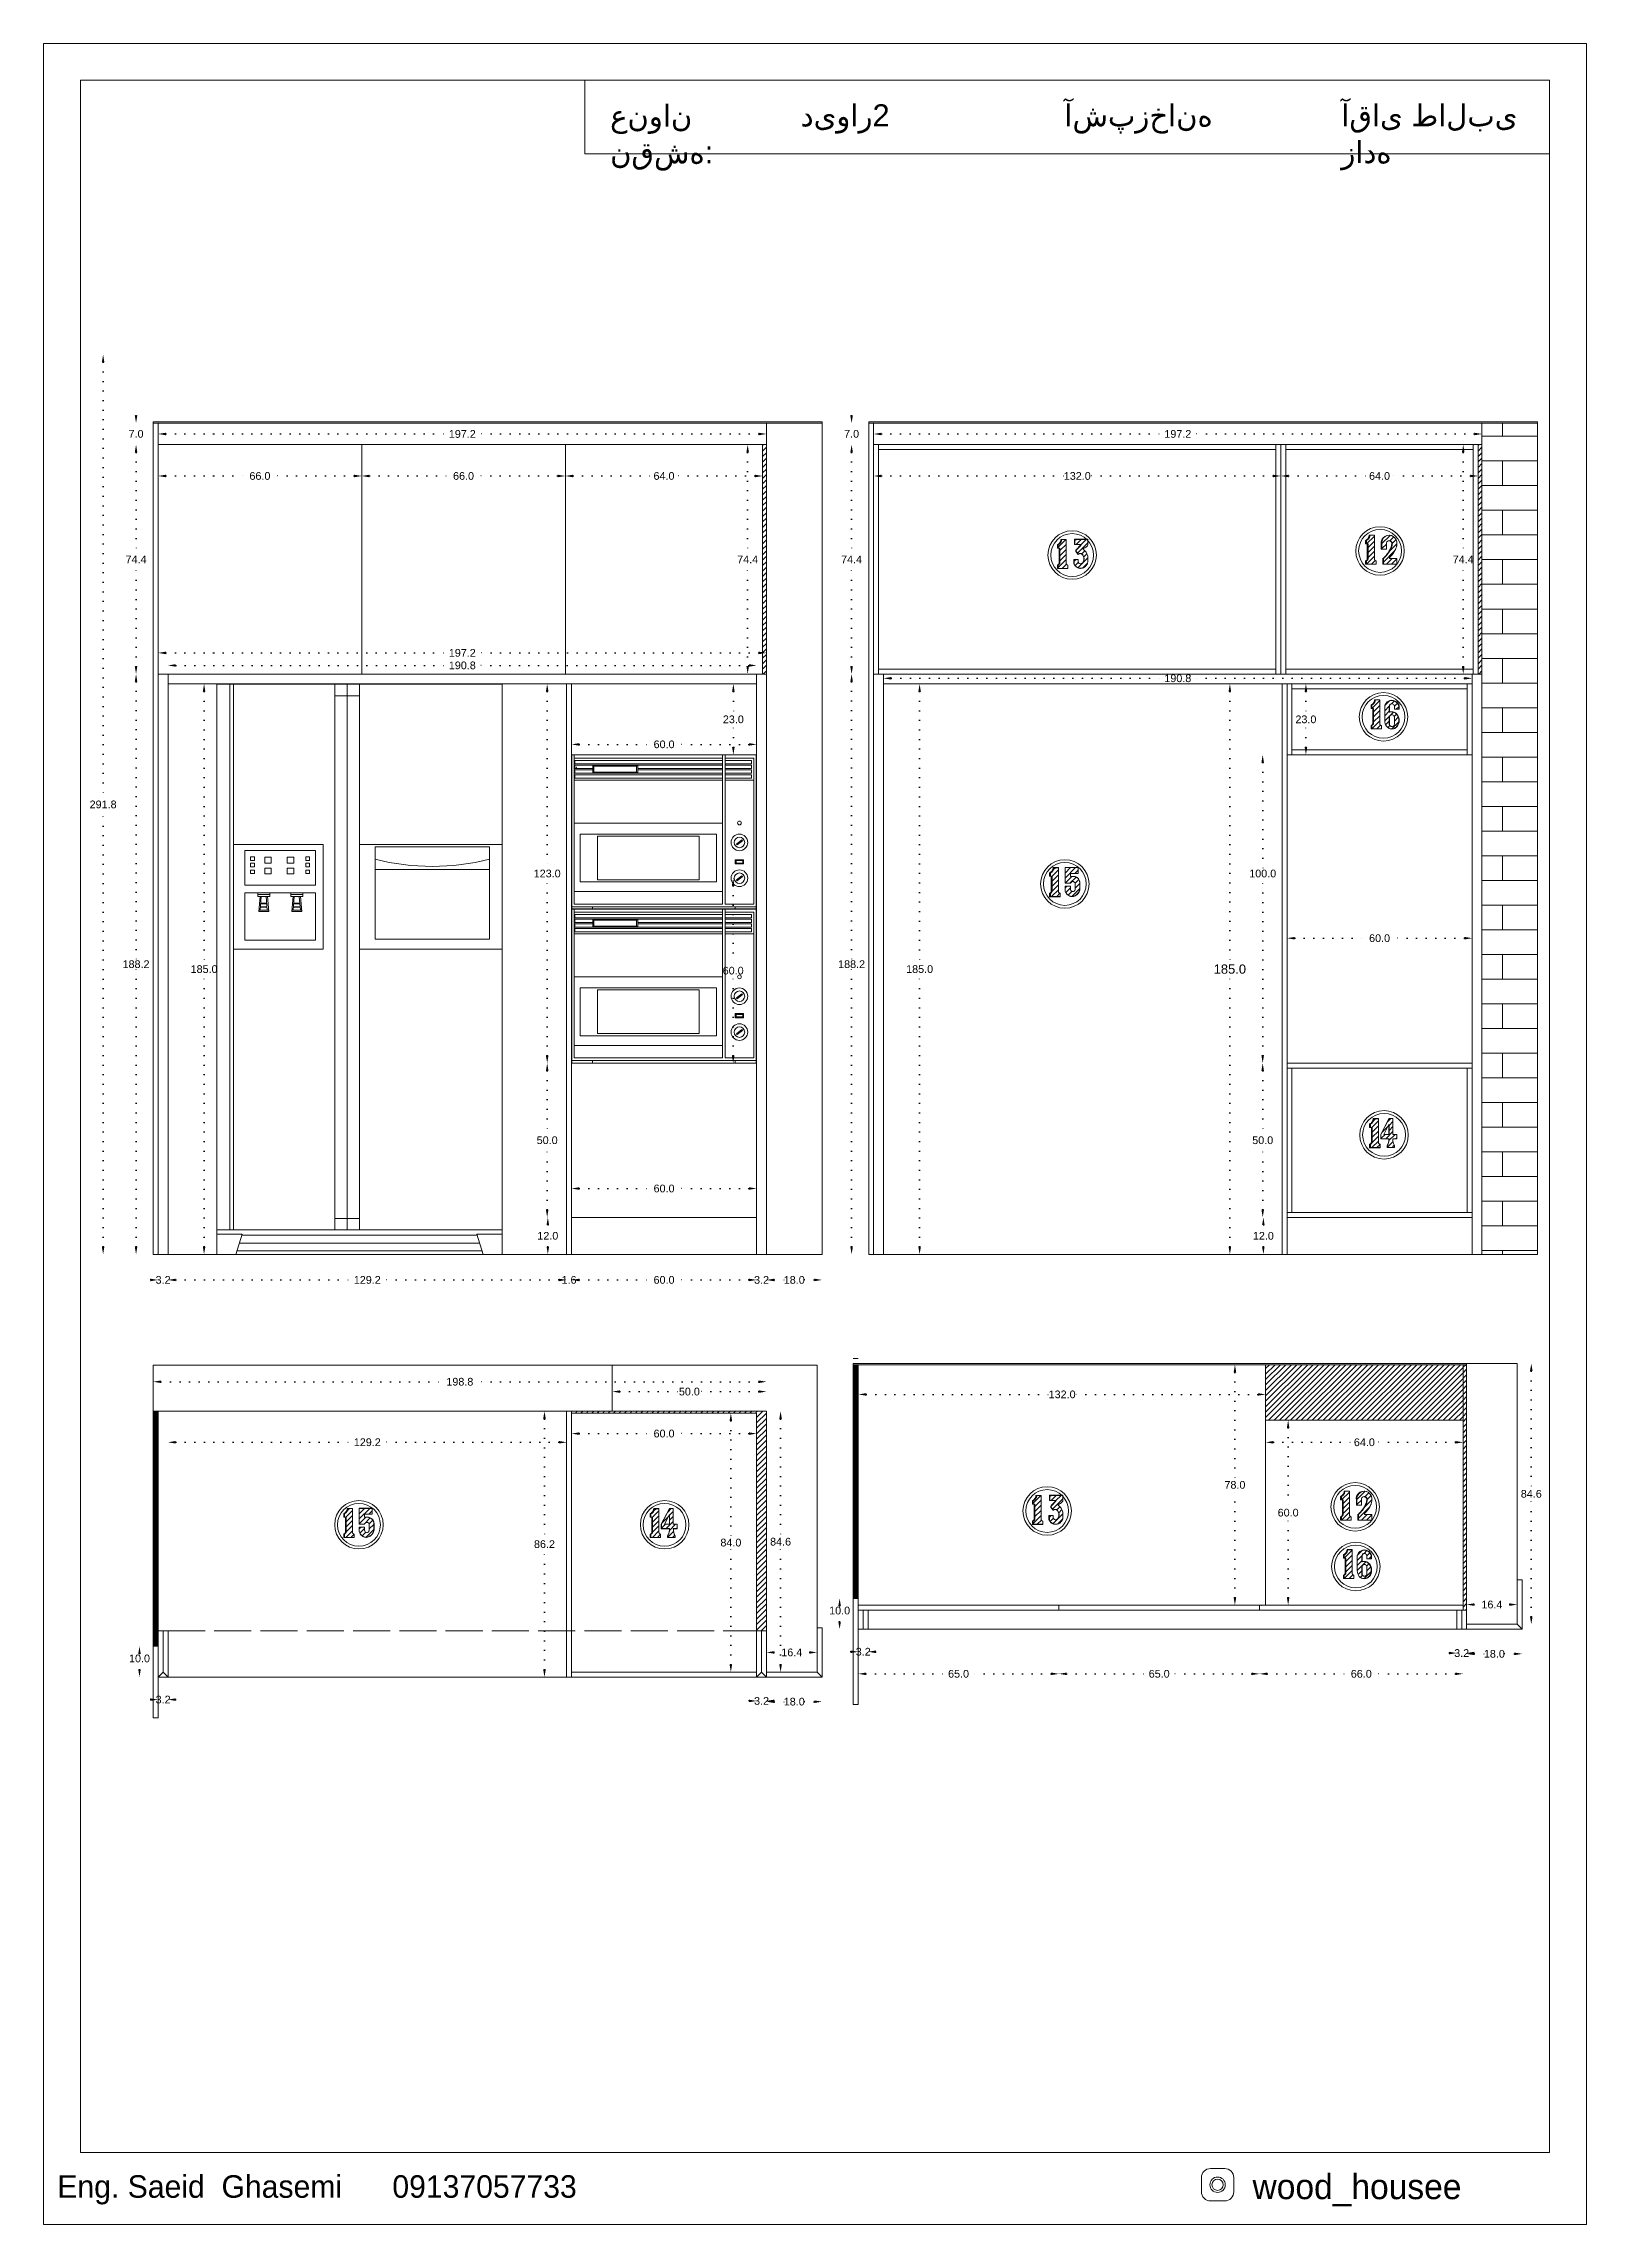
# Model space of a CAD drawing. Header units: inches. Extents: x 104 to 9740, y 936 to 6735.
# Drawn here: x 4051 to 4551, y 1994 to 2701 of the extents above; entities that cross this region are included whole.
import ezdxf

# ---------------------------------------------------------------- set-up
doc = ezdxf.new("R2010")
doc.units = ezdxf.units.IN
doc.header["$MEASUREMENT"] = 0
doc.linetypes.add('ACAD_ISO02W100', pattern=[15, 12, -3])
doc.linetypes.add('ACAD_ISO07W100', pattern=[3, 0, -3])
doc.styles.get("Standard").update_dxf_attribs({"font": 'arial.ttf'})
doc.dimstyles.new('Copy of Standard', dxfattribs={"dimtxt": 2.5, "dimasz": 2.5, "dimexe": 0.18, "dimexo": 0.0625, "dimgap": 0.09, "dimtad": 0, "dimtih": 1, "dimtoh": 1, "dimdec": 1, "dimzin": 0, "dimdsep": 46, "dimtxsty": 'Standard', "dimcen": 0.09, "dimse1": 1, "dimse2": 1, "dimadec": 0, "dimazin": 0, "dimtfac": 1, "dimtdec": 1, "dimtix": 1, "dimtofl": 0, "dimtmove": 0, "dimatfit": 3, "dimfxl": 1, "dimtolj": 1, "dimtzin": 0, "dimarcsym": 0})
doc.dimstyles.get("Standard").update_dxf_attribs({"dimtxt": 3, "dimasz": 2.5, "dimexe": 0.18, "dimexo": 0.0625, "dimgap": 0.09, "dimtad": 0, "dimtih": 1, "dimtoh": 1, "dimdec": 1, "dimzin": 0, "dimdsep": 46, "dimtxsty": 'Standard', "dimcen": 0.09, "dimse1": 1, "dimse2": 1, "dimadec": 0, "dimazin": 0, "dimtfac": 1, "dimtdec": 1, "dimtix": 1, "dimtofl": 0, "dimtmove": 0, "dimatfit": 0, "dimfxl": 1, "dimtolj": 1, "dimtzin": 0, "dimarcsym": 0})
pattern_1 = [(45, (3932.3278, 3083.0145), (-0.8148213, 0.8148213), [])]
pattern_2 = [(45, (3850.1754, 3081.8014), (-0.8148213, 0.8148213), [])]
pattern_3 = [(45, (3882.0748, 2974.8381), (-0.8148213, 0.8148213), [])]
pattern_4 = [(45, (3924.2391, 2772.9895), (-0.8148213, 0.8148213), [])]
pattern_5 = [(45, (3842.0867, 2771.7764), (-0.8148213, 0.8148213), [])]
pattern_6 = [(45, (3653.2457, 2767.0095), (-0.8148213, 0.8148213), [])]
pattern_7 = [(45, (3735.9348, 3053.1434), (-0.8148213, 0.8148213), [])]
pattern_8 = [(45, (3727.0024, 2777.57), (-0.8148213, 0.8148213), [])]

msp = doc.modelspace()

# ---------------------------------------------------------------- texts
at = {"lineweight": 20, "attachment_point": 1}
for s, width, gutter_width, heights, insert, char_height in [('{\\fArial|b0|i0|c178|p34;عنوان نقشه}:', 52.9987, 323.85, [0], (4234.78, 2681.27), 7.1441), ('{\\fArial|b0|i0|c178|p34;دیوار2}', 61.9241, 323.85, [0], (4296.55, 2681.38), 7.1441), ('{\\fArial|b0|i0|c178|p34;آشپزخانه}', 61.9241, 323.85, [0], (4382.04, 2681.38), 7.1441), ('{\\fArial|b0|i0|c178|p34;آقای طالبی زاده}', 61.9241, 323.85, [0], (4471.81, 2681.38), 7.1441), ('{\\fPlantagenet Cherokee|b0|i0|c0|p18;^IEng. Saeid  Ghasemi      09137057733}', 322.7126, 36.09, [0], (4026.35, 2009.73), 7.306), ('{\\fPlantagenet Cherokee|b0|i0|c0|p18;wood_housee}', 1.593, 40.17, [0.251], (4443.01, 2010.1), 8.1327)]:
    msp.add_mtext_dynamic_manual_height_columns(s, width=width, gutter_width=gutter_width, heights=heights, dxfattribs=dict(at, insert=insert, char_height=char_height))

# ---------------------------------------------------------------- blocks, each defined once
blk = doc.blocks.new('*D416')
at = {"color": 0, "linetype": 'ACAD_ISO07W100', "lineweight": -2, "transparency": 16777216}
for p, q in [((4287.96, 2179.28), (4290.44, 2179.28)), ((4299.36, 2179.28), (4296.87, 2179.28))]:
    blk.add_line(p, q, dxfattribs=at)
at = {"color": 0, "transparency": 16777216}
for points in [[(4287.96, 2179.7), (4287.96, 2178.87), (4285.46, 2179.28)], [(4299.36, 2179.7), (4299.36, 2178.87), (4301.86, 2179.28)]]:
    blk.add_solid(points, dxfattribs=at)
at = {"layer": 'Defpoints', "color": 0, "transparency": 16777216}
for p in [(4285.46, 2179.28), (4285.46, 2172.89), (4301.86, 2172.89)]:
    blk.add_point(p, dxfattribs=at)
at = {"color": 0, "lineweight": 20, "transparency": 16777216, "insert": (4293.66, 2179.28), "char_height": 2.5, "attachment_point": 5}
blk.add_mtext('\\A1;16.4', dxfattribs=at)
blk = doc.blocks.new('*D417')
at = {"color": 0, "linetype": 'ACAD_ISO07W100', "lineweight": -2, "transparency": 16777216}
for p, q in [((4290.03, 2254.99), (4290.03, 2216.56)), ((4290.03, 2175.39), (4290.03, 2213.83))]:
    blk.add_line(p, q, dxfattribs=at)
at = {"color": 0, "transparency": 16777216}
for points in [[(4289.61, 2254.99), (4290.45, 2254.99), (4290.03, 2257.49)], [(4289.61, 2175.39), (4290.45, 2175.39), (4290.03, 2172.89)]]:
    blk.add_solid(points, dxfattribs=at)
at = {"layer": 'Defpoints', "color": 0, "transparency": 16777216}
for p in [(4285.46, 2257.49), (4285.46, 2172.89), (4290.03, 2172.89)]:
    blk.add_point(p, dxfattribs=at)
at = {"color": 0, "lineweight": 20, "transparency": 16777216, "insert": (4290.03, 2215.19), "char_height": 2.5, "attachment_point": 5}
blk.add_mtext('\\A1;84.6', dxfattribs=at)
blk = doc.blocks.new('*D418')
at = {"color": 0, "linetype": 'ACAD_ISO07W100', "lineweight": -2, "transparency": 16777216}
for p, q in [((4089.16, 2267.07), (4181.87, 2267.07)), ((4282.96, 2267.07), (4190.25, 2267.07))]:
    blk.add_line(p, q, dxfattribs=at)
at = {"color": 0, "transparency": 16777216}
for points in [[(4089.16, 2267.49), (4089.16, 2266.66), (4086.66, 2267.07)], [(4282.96, 2267.49), (4282.96, 2266.66), (4285.46, 2267.07)]]:
    blk.add_solid(points, dxfattribs=at)
at = {"layer": 'Defpoints', "color": 0, "transparency": 16777216}
for p in [(4086.66, 2267.07), (4086.66, 2257.49), (4285.46, 2257.49)]:
    blk.add_point(p, dxfattribs=at)
at = {"color": 0, "lineweight": 20, "transparency": 16777216, "insert": (4186.06, 2267.07), "char_height": 2.5, "attachment_point": 5}
blk.add_mtext('\\A1;198.8', dxfattribs=at)
blk = doc.blocks.new('*D419')
at = {"color": 0, "linetype": 'ACAD_ISO07W100', "lineweight": -2, "transparency": 16777216}
for p, q in [((4237.96, 2263.87), (4257.13, 2263.87)), ((4282.96, 2263.87), (4263.79, 2263.87))]:
    blk.add_line(p, q, dxfattribs=at)
at = {"color": 0, "transparency": 16777216}
for points in [[(4237.96, 2264.29), (4237.96, 2263.46), (4235.46, 2263.87)], [(4282.96, 2264.29), (4282.96, 2263.46), (4285.46, 2263.87)]]:
    blk.add_solid(points, dxfattribs=at)
at = {"layer": 'Defpoints', "color": 0, "transparency": 16777216}
for p in [(4285.46, 2263.87), (4235.46, 2257.49), (4285.46, 2257.49)]:
    blk.add_point(p, dxfattribs=at)
at = {"color": 0, "lineweight": 20, "transparency": 16777216, "insert": (4260.46, 2263.87), "char_height": 2.5, "attachment_point": 5}
blk.add_mtext('\\A1;50.0', dxfattribs=at)
blk = doc.blocks.new('*D420')
at = {"color": 0, "linetype": 'ACAD_ISO07W100', "lineweight": -2, "transparency": 16777216}
for p, q in [((4085.76, 2163.98), (4083.26, 2163.98)), ((4093.96, 2163.98), (4096.46, 2163.98))]:
    blk.add_line(p, q, dxfattribs=at)
at = {"color": 0, "transparency": 16777216}
for points in [[(4085.76, 2164.4), (4085.76, 2163.57), (4088.26, 2163.98)], [(4093.96, 2164.4), (4093.96, 2163.57), (4091.46, 2163.98)]]:
    blk.add_solid(points, dxfattribs=at)
at = {"layer": 'Defpoints', "color": 0, "transparency": 16777216}
for p in [(4088.26, 2171.29), (4091.46, 2171.29), (4091.46, 2163.98)]:
    blk.add_point(p, dxfattribs=at)
at = {"color": 0, "lineweight": 20, "transparency": 16777216, "insert": (4089.86, 2163.98), "char_height": 2.5, "attachment_point": 5}
blk.add_mtext('\\A1;3.2', dxfattribs=at)
blk = doc.blocks.new('*D421')
at = {"color": 0, "linetype": 'ACAD_ISO07W100', "lineweight": -2, "transparency": 16777216}
for p, q in [((4093.96, 2247.44), (4151.88, 2247.44)), ((4218.16, 2247.44), (4160.24, 2247.44))]:
    blk.add_line(p, q, dxfattribs=at)
at = {"color": 0, "transparency": 16777216}
for points in [[(4093.96, 2247.86), (4093.96, 2247.03), (4091.46, 2247.44)], [(4218.16, 2247.86), (4218.16, 2247.03), (4220.66, 2247.44)]]:
    blk.add_solid(points, dxfattribs=at)
at = {"layer": 'Defpoints', "color": 0, "transparency": 16777216}
for p in [(4220.66, 2247.44), (4091.46, 2171.29), (4220.66, 2171.29)]:
    blk.add_point(p, dxfattribs=at)
at = {"color": 0, "lineweight": 20, "transparency": 16777216, "insert": (4156.06, 2247.44), "char_height": 2.5, "attachment_point": 5}
blk.add_mtext('\\A1;129.2', dxfattribs=at)
blk = doc.blocks.new('*D422')
at = {"color": 0, "linetype": 'ACAD_ISO07W100', "lineweight": -2, "transparency": 16777216}
for p, q in [((4224.76, 2250.25), (4248.92, 2250.25)), ((4279.76, 2250.25), (4255.6, 2250.25))]:
    blk.add_line(p, q, dxfattribs=at)
at = {"color": 0, "transparency": 16777216}
for points in [[(4224.76, 2250.67), (4224.76, 2249.84), (4222.26, 2250.25)], [(4279.76, 2250.67), (4279.76, 2249.84), (4282.26, 2250.25)]]:
    blk.add_solid(points, dxfattribs=at)
at = {"layer": 'Defpoints', "color": 0, "transparency": 16777216}
for p in [(4222.26, 2250.25), (4222.26, 2171.29), (4282.26, 2171.29)]:
    blk.add_point(p, dxfattribs=at)
at = {"color": 0, "lineweight": 20, "transparency": 16777216, "insert": (4252.26, 2250.25), "char_height": 2.5, "attachment_point": 5}
blk.add_mtext('\\A1;60.0', dxfattribs=at)
blk = doc.blocks.new('*D412')
at = {"color": 0, "linetype": 'ACAD_ISO07W100', "lineweight": -2, "transparency": 16777216}
for p, q in [((4213.49, 2254.99), (4213.49, 2215.76)), ((4213.49, 2173.79), (4213.49, 2213.03))]:
    blk.add_line(p, q, dxfattribs=at)
at = {"color": 0, "transparency": 16777216}
for points in [[(4213.08, 2254.99), (4213.91, 2254.99), (4213.49, 2257.49)], [(4213.08, 2173.79), (4213.91, 2173.79), (4213.49, 2171.29)]]:
    blk.add_solid(points, dxfattribs=at)
at = {"layer": 'Defpoints', "color": 0, "transparency": 16777216}
for p in [(4220.66, 2257.49), (4213.49, 2171.29), (4220.66, 2171.29)]:
    blk.add_point(p, dxfattribs=at)
at = {"color": 0, "lineweight": 20, "transparency": 16777216, "insert": (4213.49, 2214.39), "char_height": 2.5, "attachment_point": 5}
blk.add_mtext('\\A1;86.2', dxfattribs=at)
blk = doc.blocks.new('*D413')
at = {"color": 0, "linetype": 'ACAD_ISO07W100', "lineweight": -2, "transparency": 16777216}
for p, q in [((4279.76, 2163.55), (4277.26, 2163.55)), ((4287.96, 2163.55), (4290.46, 2163.55))]:
    blk.add_line(p, q, dxfattribs=at)
at = {"color": 0, "transparency": 16777216}
for points in [[(4279.76, 2163.97), (4279.76, 2163.14), (4282.26, 2163.55)], [(4287.96, 2163.97), (4287.96, 2163.14), (4285.46, 2163.55)]]:
    blk.add_solid(points, dxfattribs=at)
at = {"layer": 'Defpoints', "color": 0, "transparency": 16777216}
for p in [(4282.26, 2171.29), (4285.46, 2171.29), (4282.26, 2163.55)]:
    blk.add_point(p, dxfattribs=at)
at = {"color": 0, "lineweight": 20, "transparency": 16777216, "insert": (4283.86, 2163.55), "char_height": 2.5, "attachment_point": 5}
blk.add_mtext('\\A1;3.2', dxfattribs=at)
blk = doc.blocks.new('*D409')
at = {"color": 0, "linetype": 'ACAD_ISO07W100', "lineweight": -2, "transparency": 16777216}
for p, q in [((4273.92, 2254.39), (4273.92, 2216.26)), ((4273.92, 2175.39), (4273.92, 2213.53))]:
    blk.add_line(p, q, dxfattribs=at)
at = {"color": 0, "transparency": 16777216}
for points in [[(4273.5, 2254.39), (4274.33, 2254.39), (4273.92, 2256.89)], [(4273.5, 2175.39), (4274.33, 2175.39), (4273.92, 2172.89)]]:
    blk.add_solid(points, dxfattribs=at)
at = {"layer": 'Defpoints', "color": 0, "transparency": 16777216}
for p in [(4282.26, 2256.89), (4273.92, 2172.89), (4282.26, 2172.89)]:
    blk.add_point(p, dxfattribs=at)
at = {"color": 0, "lineweight": 20, "transparency": 16777216, "insert": (4273.92, 2214.89), "char_height": 2.5, "attachment_point": 5}
blk.add_mtext('\\A1;84.0', dxfattribs=at)
blk = doc.blocks.new('*D414')
at = {"color": 0, "linetype": 'ACAD_ISO07W100', "lineweight": -2, "transparency": 16777216}
for p, q in [((4082.22, 2178.79), (4082.22, 2178.69)), ((4082.22, 2173.79), (4082.22, 2175.96))]:
    blk.add_line(p, q, dxfattribs=at)
at = {"color": 0, "transparency": 16777216}
for points in [[(4081.8, 2178.79), (4082.63, 2178.79), (4082.22, 2181.29)], [(4081.8, 2173.79), (4082.63, 2173.79), (4082.22, 2171.29)]]:
    blk.add_solid(points, dxfattribs=at)
at = {"layer": 'Defpoints', "color": 0, "transparency": 16777216}
for p in [(4088.26, 2181.29), (4082.22, 2171.29), (4088.26, 2171.29)]:
    blk.add_point(p, dxfattribs=at)
at = {"color": 0, "lineweight": 20, "transparency": 16777216, "insert": (4082.22, 2177.33), "char_height": 2.5, "attachment_point": 5}
blk.add_mtext('\\A1;10.0', dxfattribs=at)
blk = doc.blocks.new('*D415')
at = {"color": 0, "linetype": 'ACAD_ISO07W100', "lineweight": -2, "transparency": 16777216}
for p, q in [((4287.96, 2163.31), (4291.24, 2163.31)), ((4300.96, 2163.31), (4297.67, 2163.31))]:
    blk.add_line(p, q, dxfattribs=at)
at = {"color": 0, "transparency": 16777216}
for points in [[(4287.96, 2163.72), (4287.96, 2162.89), (4285.46, 2163.31)], [(4300.96, 2163.72), (4300.96, 2162.89), (4303.46, 2163.31)]]:
    blk.add_solid(points, dxfattribs=at)
at = {"layer": 'Defpoints', "color": 0, "transparency": 16777216}
for p in [(4285.46, 2171.29), (4303.46, 2171.29), (4303.46, 2163.31)]:
    blk.add_point(p, dxfattribs=at)
at = {"color": 0, "lineweight": 20, "transparency": 16777216, "insert": (4294.46, 2163.31), "char_height": 2.5, "attachment_point": 5}
blk.add_mtext('\\A1;18.0', dxfattribs=at)
blk = doc.blocks.new('*D423')
at = {"color": 0, "linetype": 'ACAD_ISO07W100', "lineweight": -2, "transparency": 16777216}
for p, q in [((4514.91, 2194.8), (4517.39, 2194.8)), ((4526.31, 2194.8), (4523.82, 2194.8))]:
    blk.add_line(p, q, dxfattribs=at)
at = {"color": 0, "transparency": 16777216}
for points in [[(4514.91, 2195.22), (4514.91, 2194.38), (4512.41, 2194.8)], [(4526.31, 2195.22), (4526.31, 2194.38), (4528.81, 2194.8)]]:
    blk.add_solid(points, dxfattribs=at)
at = {"layer": 'Defpoints', "color": 0, "transparency": 16777216}
for p in [(4512.41, 2194.8), (4512.41, 2188.41), (4528.81, 2188.41)]:
    blk.add_point(p, dxfattribs=at)
at = {"color": 0, "lineweight": 20, "transparency": 16777216, "insert": (4520.61, 2194.8), "char_height": 2.5, "attachment_point": 5}
blk.add_mtext('\\A1;16.4', dxfattribs=at)
blk = doc.blocks.new('*D424')
at = {"color": 0, "linetype": 'ACAD_ISO07W100', "lineweight": -2, "transparency": 16777216}
for p, q in [((4533.38, 2270.51), (4533.38, 2232.08)), ((4533.38, 2190.91), (4533.38, 2229.35))]:
    blk.add_line(p, q, dxfattribs=at)
at = {"color": 0, "transparency": 16777216}
for points in [[(4532.96, 2270.51), (4533.8, 2270.51), (4533.38, 2273.01)], [(4532.96, 2190.91), (4533.8, 2190.91), (4533.38, 2188.41)]]:
    blk.add_solid(points, dxfattribs=at)
at = {"layer": 'Defpoints', "color": 0, "transparency": 16777216}
for p in [(4528.81, 2273.01), (4512.41, 2188.41), (4533.38, 2188.41)]:
    blk.add_point(p, dxfattribs=at)
at = {"color": 0, "lineweight": 20, "transparency": 16777216, "insert": (4533.38, 2230.71), "char_height": 2.5, "attachment_point": 5}
blk.add_mtext('\\A1;84.6', dxfattribs=at)
blk = doc.blocks.new('*D426')
at = {"color": 0, "linetype": 'ACAD_ISO07W100', "lineweight": -2, "transparency": 16777216}
for p, q in [((4312.71, 2179.5), (4310.21, 2179.5)), ((4320.91, 2179.5), (4323.41, 2179.5))]:
    blk.add_line(p, q, dxfattribs=at)
at = {"color": 0, "transparency": 16777216}
for points in [[(4312.71, 2179.92), (4312.71, 2179.08), (4315.21, 2179.5)], [(4320.91, 2179.92), (4320.91, 2179.08), (4318.41, 2179.5)]]:
    blk.add_solid(points, dxfattribs=at)
at = {"layer": 'Defpoints', "color": 0, "transparency": 16777216}
for p in [(4315.21, 2186.81), (4318.41, 2186.81), (4318.41, 2179.5)]:
    blk.add_point(p, dxfattribs=at)
at = {"color": 0, "lineweight": 20, "transparency": 16777216, "insert": (4316.81, 2179.5), "char_height": 2.5, "attachment_point": 5}
blk.add_mtext('\\A1;3.2', dxfattribs=at)
blk = doc.blocks.new('*D410')
at = {"color": 0, "linetype": 'ACAD_ISO07W100', "lineweight": -2, "transparency": 16777216}
for p, q in [((4317.81, 2262.96), (4377.1, 2262.96)), ((4444.77, 2262.96), (4385.48, 2262.96))]:
    blk.add_line(p, q, dxfattribs=at)
at = {"color": 0, "transparency": 16777216}
for points in [[(4317.81, 2263.38), (4317.81, 2262.55), (4315.31, 2262.96)], [(4444.77, 2263.38), (4444.77, 2262.55), (4447.27, 2262.96)]]:
    blk.add_solid(points, dxfattribs=at)
at = {"layer": 'Defpoints', "color": 0, "transparency": 16777216}
for p in [(4447.27, 2272.61), (4447.27, 2262.96), (4315.31, 2194.61)]:
    blk.add_point(p, dxfattribs=at)
at = {"color": 0, "lineweight": 20, "transparency": 16777216, "insert": (4381.29, 2262.96), "char_height": 2.5, "attachment_point": 5}
blk.add_mtext('\\A1;132.0', dxfattribs=at)
blk = doc.blocks.new('*D411')
at = {"color": 0, "linetype": 'ACAD_ISO07W100', "lineweight": -2, "transparency": 16777216}
for p, q in [((4506.71, 2179.07), (4504.21, 2179.07)), ((4514.91, 2179.07), (4517.41, 2179.07))]:
    blk.add_line(p, q, dxfattribs=at)
at = {"color": 0, "transparency": 16777216}
for points in [[(4506.71, 2179.49), (4506.71, 2178.66), (4509.21, 2179.07)], [(4514.91, 2179.49), (4514.91, 2178.66), (4512.41, 2179.07)]]:
    blk.add_solid(points, dxfattribs=at)
at = {"layer": 'Defpoints', "color": 0, "transparency": 16777216}
for p in [(4509.21, 2186.81), (4512.41, 2186.81), (4509.21, 2179.07)]:
    blk.add_point(p, dxfattribs=at)
at = {"color": 0, "lineweight": 20, "transparency": 16777216, "insert": (4510.81, 2179.07), "char_height": 2.5, "attachment_point": 5}
blk.add_mtext('\\A1;3.2', dxfattribs=at)
blk = doc.blocks.new('*D427')
at = {"color": 0, "linetype": 'ACAD_ISO07W100', "lineweight": -2, "transparency": 16777216}
for p, q in [((4309.17, 2194.31), (4309.17, 2194.21)), ((4309.17, 2189.31), (4309.17, 2191.48))]:
    blk.add_line(p, q, dxfattribs=at)
at = {"color": 0, "transparency": 16777216}
for points in [[(4308.75, 2194.31), (4309.58, 2194.31), (4309.17, 2196.81)], [(4308.75, 2189.31), (4309.58, 2189.31), (4309.17, 2186.81)]]:
    blk.add_solid(points, dxfattribs=at)
at = {"layer": 'Defpoints', "color": 0, "transparency": 16777216}
for p in [(4315.21, 2196.81), (4309.17, 2186.81), (4315.21, 2186.81)]:
    blk.add_point(p, dxfattribs=at)
at = {"color": 0, "lineweight": 20, "transparency": 16777216, "insert": (4309.17, 2192.85), "char_height": 2.5, "attachment_point": 5}
blk.add_mtext('\\A1;10.0', dxfattribs=at)
blk = doc.blocks.new('*D425')
at = {"color": 0, "linetype": 'ACAD_ISO07W100', "lineweight": -2, "transparency": 16777216}
for p, q in [((4514.91, 2178.82), (4518.19, 2178.82)), ((4527.91, 2178.82), (4524.62, 2178.82))]:
    blk.add_line(p, q, dxfattribs=at)
at = {"color": 0, "transparency": 16777216}
for points in [[(4514.91, 2179.24), (4514.91, 2178.41), (4512.41, 2178.82)], [(4527.91, 2179.24), (4527.91, 2178.41), (4530.41, 2178.82)]]:
    blk.add_solid(points, dxfattribs=at)
at = {"layer": 'Defpoints', "color": 0, "transparency": 16777216}
for p in [(4512.41, 2186.81), (4530.41, 2186.81), (4530.41, 2178.82)]:
    blk.add_point(p, dxfattribs=at)
at = {"color": 0, "lineweight": 20, "transparency": 16777216, "insert": (4521.41, 2178.82), "char_height": 2.5, "attachment_point": 5}
blk.add_mtext('\\A1;18.0', dxfattribs=at)
blk = doc.blocks.new('*D428')
at = {"color": 0, "linetype": 'ACAD_ISO07W100', "lineweight": -2, "transparency": 16777216}
for p, q in [((4317.71, 2172.34), (4344.38, 2172.34)), ((4377.74, 2172.34), (4351.06, 2172.34))]:
    blk.add_line(p, q, dxfattribs=at)
at = {"color": 0, "transparency": 16777216}
for points in [[(4317.71, 2172.76), (4317.71, 2171.93), (4315.21, 2172.34)], [(4377.74, 2172.76), (4377.74, 2171.93), (4380.24, 2172.34)]]:
    blk.add_solid(points, dxfattribs=at)
at = {"layer": 'Defpoints', "color": 0, "transparency": 16777216}
for p in [(4380.24, 2193.01), (4315.21, 2186.81), (4380.24, 2172.34)]:
    blk.add_point(p, dxfattribs=at)
at = {"color": 0, "lineweight": 20, "transparency": 16777216, "insert": (4347.72, 2172.34), "char_height": 2.5, "attachment_point": 5}
blk.add_mtext('\\A1;65.0', dxfattribs=at)
blk = doc.blocks.new('*D429')
at = {"color": 0, "linetype": 'ACAD_ISO07W100', "lineweight": -2, "transparency": 16777216}
for p, q in [((4382.74, 2172.34), (4409.42, 2172.34)), ((4442.77, 2172.34), (4416.1, 2172.34))]:
    blk.add_line(p, q, dxfattribs=at)
at = {"color": 0, "transparency": 16777216}
for points in [[(4382.74, 2172.76), (4382.74, 2171.93), (4380.24, 2172.34)], [(4442.77, 2172.76), (4442.77, 2171.93), (4445.27, 2172.34)]]:
    blk.add_solid(points, dxfattribs=at)
at = {"layer": 'Defpoints', "color": 0, "transparency": 16777216}
for p in [(4380.24, 2193.01), (4445.27, 2193.01), (4445.27, 2172.34)]:
    blk.add_point(p, dxfattribs=at)
at = {"color": 0, "lineweight": 20, "transparency": 16777216, "insert": (4412.76, 2172.34), "char_height": 2.5, "attachment_point": 5}
blk.add_mtext('\\A1;65.0', dxfattribs=at)
blk = doc.blocks.new('*D430')
at = {"color": 0, "linetype": 'ACAD_ISO07W100', "lineweight": -2, "transparency": 16777216}
for p, q in [((4447.77, 2172.34), (4474.93, 2172.34)), ((4508.77, 2172.34), (4481.61, 2172.34))]:
    blk.add_line(p, q, dxfattribs=at)
at = {"color": 0, "transparency": 16777216}
for points in [[(4447.77, 2172.76), (4447.77, 2171.93), (4445.27, 2172.34)], [(4508.77, 2172.76), (4508.77, 2171.93), (4511.27, 2172.34)]]:
    blk.add_solid(points, dxfattribs=at)
at = {"layer": 'Defpoints', "color": 0, "transparency": 16777216}
for p in [(4445.27, 2193.01), (4511.27, 2193.01), (4511.27, 2172.34)]:
    blk.add_point(p, dxfattribs=at)
at = {"color": 0, "lineweight": 20, "transparency": 16777216, "insert": (4478.27, 2172.34), "char_height": 2.5, "attachment_point": 5}
blk.add_mtext('\\A1;66.0', dxfattribs=at)
blk = doc.blocks.new('*D431')
at = {"color": 0, "linetype": 'ACAD_ISO07W100', "lineweight": -2, "transparency": 16777216}
for p, q in [((4454.56, 2252.11), (4454.56, 2225.98)), ((4454.56, 2197.11), (4454.56, 2223.25))]:
    blk.add_line(p, q, dxfattribs=at)
at = {"color": 0, "transparency": 16777216}
for points in [[(4454.14, 2252.11), (4454.98, 2252.11), (4454.56, 2254.61)], [(4454.14, 2197.11), (4454.98, 2197.11), (4454.56, 2194.61)]]:
    blk.add_solid(points, dxfattribs=at)
at = {"layer": 'Defpoints', "color": 0, "transparency": 16777216}
for p in [(4447.27, 2254.61), (4447.27, 2194.61), (4454.56, 2194.61)]:
    blk.add_point(p, dxfattribs=at)
at = {"color": 0, "lineweight": 20, "transparency": 16777216, "insert": (4454.56, 2224.61), "char_height": 2.5, "attachment_point": 5}
blk.add_mtext('\\A1;60.0', dxfattribs=at)
blk = doc.blocks.new('*D432')
at = {"color": 0, "linetype": 'ACAD_ISO07W100', "lineweight": -2, "transparency": 16777216}
for p, q in [((4449.77, 2247.43), (4475.93, 2247.43)), ((4508.77, 2247.43), (4482.61, 2247.43))]:
    blk.add_line(p, q, dxfattribs=at)
at = {"color": 0, "transparency": 16777216}
for points in [[(4449.77, 2247.85), (4449.77, 2247.01), (4447.27, 2247.43)], [(4508.77, 2247.85), (4508.77, 2247.01), (4511.27, 2247.43)]]:
    blk.add_solid(points, dxfattribs=at)
at = {"layer": 'Defpoints', "color": 0, "transparency": 16777216}
for p in [(4447.27, 2272.61), (4511.27, 2272.61), (4511.27, 2247.43)]:
    blk.add_point(p, dxfattribs=at)
at = {"color": 0, "lineweight": 20, "transparency": 16777216, "insert": (4479.27, 2247.43), "char_height": 2.5, "attachment_point": 5}
blk.add_mtext('\\A1;64.0', dxfattribs=at)
blk = doc.blocks.new('*D433')
at = {"color": 0, "linetype": 'ACAD_ISO07W100', "lineweight": -2, "transparency": 16777216}
for p, q in [((4279.36, 2568.49), (4279.36, 2535.13)), ((4279.36, 2499.09), (4279.36, 2532.45))]:
    blk.add_line(p, q, dxfattribs=at)
at = {"color": 0, "transparency": 16777216}
for points in [[(4278.95, 2568.49), (4279.78, 2568.49), (4279.36, 2570.99)], [(4278.95, 2499.09), (4279.78, 2499.09), (4279.36, 2496.59)]]:
    blk.add_solid(points, dxfattribs=at)
at = {"layer": 'Defpoints', "color": 0, "transparency": 16777216}
for p in [(4279.36, 2570.99), (4285.46, 2570.99), (4285.46, 2496.59)]:
    blk.add_point(p, dxfattribs=at)
at = {"color": 0, "lineweight": 20, "transparency": 16777216, "insert": (4279.36, 2533.79), "char_height": 2.5, "attachment_point": 5}
blk.add_mtext('\\A1;74.4', dxfattribs=at)
blk = doc.blocks.new('*D434')
at = {"color": 0, "linetype": 'ACAD_ISO07W100', "lineweight": -2, "transparency": 16777216}
for p, q in [((4093.96, 2499.39), (4182.67, 2499.39)), ((4279.76, 2499.39), (4191.05, 2499.39))]:
    blk.add_line(p, q, dxfattribs=at)
at = {"color": 0, "transparency": 16777216}
for points in [[(4093.96, 2499.81), (4093.96, 2498.97), (4091.46, 2499.39)], [(4279.76, 2499.81), (4279.76, 2498.97), (4282.26, 2499.39)]]:
    blk.add_solid(points, dxfattribs=at)
at = {"layer": 'Defpoints', "color": 0, "transparency": 16777216}
for p in [(4282.26, 2499.39), (4091.46, 2493.39), (4282.26, 2493.39)]:
    blk.add_point(p, dxfattribs=at)
at = {"color": 0, "lineweight": 20, "transparency": 16777216, "insert": (4186.86, 2499.39), "char_height": 2.5, "attachment_point": 5}
blk.add_mtext('\\A1;190.8', dxfattribs=at)
blk = doc.blocks.new('*D435')
at = {"color": 0, "linetype": 'ACAD_ISO07W100', "lineweight": -2, "transparency": 16777216}
for p, q in [((4103.15, 2490.89), (4103.15, 2402.25)), ((4103.15, 2310.89), (4103.15, 2399.52))]:
    blk.add_line(p, q, dxfattribs=at)
at = {"color": 0, "transparency": 16777216}
for points in [[(4102.74, 2490.89), (4103.57, 2490.89), (4103.15, 2493.39)], [(4102.74, 2310.89), (4103.57, 2310.89), (4103.15, 2308.39)]]:
    blk.add_solid(points, dxfattribs=at)
at = {"layer": 'Defpoints', "color": 0, "transparency": 16777216}
for p in [(4091.46, 2493.39), (4091.46, 2308.39), (4103.15, 2308.39)]:
    blk.add_point(p, dxfattribs=at)
at = {"color": 0, "lineweight": 20, "transparency": 16777216, "insert": (4103.15, 2400.89), "char_height": 2.5, "attachment_point": 5}
blk.add_mtext('\\A1;185.0', dxfattribs=at)
blk = doc.blocks.new('*D436')
at = {"color": 0, "linetype": 'ACAD_ISO07W100', "lineweight": -2, "transparency": 16777216}
for p, q in [((4081.1, 2494.09), (4081.1, 2403.85)), ((4081.1, 2310.89), (4081.1, 2401.12))]:
    blk.add_line(p, q, dxfattribs=at)
at = {"color": 0, "transparency": 16777216}
for points in [[(4080.69, 2494.09), (4081.52, 2494.09), (4081.1, 2496.59)], [(4080.69, 2310.89), (4081.52, 2310.89), (4081.1, 2308.39)]]:
    blk.add_solid(points, dxfattribs=at)
at = {"layer": 'Defpoints', "color": 0, "transparency": 16777216}
for p in [(4088.26, 2496.59), (4081.1, 2308.39), (4088.26, 2308.39)]:
    blk.add_point(p, dxfattribs=at)
at = {"color": 0, "lineweight": 20, "transparency": 16777216, "insert": (4081.1, 2402.49), "char_height": 2.5, "attachment_point": 5}
blk.add_mtext('\\A1;188.2', dxfattribs=at)
blk = doc.blocks.new('*D437')
at = {"color": 0, "linetype": 'ACAD_ISO07W100', "lineweight": -2, "transparency": 16777216}
for p, q in [((4081.1, 2568.49), (4081.1, 2535.13)), ((4081.1, 2499.09), (4081.1, 2532.45))]:
    blk.add_line(p, q, dxfattribs=at)
at = {"color": 0, "transparency": 16777216}
for points in [[(4080.69, 2568.49), (4081.52, 2568.49), (4081.1, 2570.99)], [(4080.69, 2499.09), (4081.52, 2499.09), (4081.1, 2496.59)]]:
    blk.add_solid(points, dxfattribs=at)
at = {"layer": 'Defpoints', "color": 0, "transparency": 16777216}
for p in [(4081.1, 2570.99), (4088.26, 2570.99), (4088.26, 2496.59)]:
    blk.add_point(p, dxfattribs=at)
at = {"color": 0, "lineweight": 20, "transparency": 16777216, "insert": (4081.1, 2533.79), "char_height": 2.5, "attachment_point": 5}
blk.add_mtext('\\A1;74.4', dxfattribs=at)
blk = doc.blocks.new('*D438')
at = {"color": 0, "linetype": 'ACAD_ISO07W100', "lineweight": -2, "transparency": 16777216}
for p, q in [((4090.76, 2574.45), (4182.68, 2574.45)), ((4282.96, 2574.45), (4191.04, 2574.45))]:
    blk.add_line(p, q, dxfattribs=at)
at = {"color": 0, "transparency": 16777216}
for points in [[(4090.76, 2574.86), (4090.76, 2574.03), (4088.26, 2574.45)], [(4282.96, 2574.86), (4282.96, 2574.03), (4285.46, 2574.45)]]:
    blk.add_solid(points, dxfattribs=at)
at = {"layer": 'Defpoints', "color": 0, "transparency": 16777216}
for p in [(4088.26, 2577.99), (4285.46, 2577.99), (4285.46, 2574.45)]:
    blk.add_point(p, dxfattribs=at)
at = {"color": 0, "lineweight": 20, "transparency": 16777216, "insert": (4186.86, 2574.45), "char_height": 2.5, "attachment_point": 5}
blk.add_mtext('\\A1;197.2', dxfattribs=at)
blk = doc.blocks.new('*D439')
at = {"color": 0, "linetype": 'ACAD_ISO07W100', "lineweight": -2, "transparency": 16777216}
for p, q in [((4214.37, 2490.89), (4214.37, 2433.26)), ((4214.37, 2372.89), (4214.37, 2430.52))]:
    blk.add_line(p, q, dxfattribs=at)
at = {"color": 0, "transparency": 16777216}
for points in [[(4213.95, 2490.89), (4214.79, 2490.89), (4214.37, 2493.39)], [(4213.95, 2372.89), (4214.79, 2372.89), (4214.37, 2370.39)]]:
    blk.add_solid(points, dxfattribs=at)
at = {"layer": 'Defpoints', "color": 0, "transparency": 16777216}
for p in [(4214.37, 2493.39), (4252.26, 2493.39), (4252.26, 2370.39)]:
    blk.add_point(p, dxfattribs=at)
at = {"color": 0, "lineweight": 20, "transparency": 16777216, "insert": (4214.37, 2431.89), "char_height": 2.5, "attachment_point": 5}
blk.add_mtext('\\A1;123.0', dxfattribs=at)
blk = doc.blocks.new('*D440')
at = {"color": 0, "linetype": 'ACAD_ISO07W100', "lineweight": -2, "transparency": 16777216}
for p, q in [((4274.66, 2427.89), (4274.66, 2401.75)), ((4274.66, 2372.89), (4274.66, 2399.02))]:
    blk.add_line(p, q, dxfattribs=at)
at = {"color": 0, "transparency": 16777216}
for points in [[(4274.24, 2427.89), (4275.08, 2427.89), (4274.66, 2430.39)], [(4274.24, 2372.89), (4275.08, 2372.89), (4274.66, 2370.39)]]:
    blk.add_solid(points, dxfattribs=at)
at = {"layer": 'Defpoints', "color": 0, "transparency": 16777216}
for p in [(4282.26, 2430.39), (4274.66, 2370.39), (4282.26, 2370.39)]:
    blk.add_point(p, dxfattribs=at)
at = {"color": 0, "lineweight": 20, "transparency": 16777216, "insert": (4274.66, 2400.39), "char_height": 2.5, "attachment_point": 5}
blk.add_mtext('\\A1;60.0', dxfattribs=at)
blk = doc.blocks.new('*D441')
at = {"color": 0, "linetype": 'ACAD_ISO07W100', "lineweight": -2, "transparency": 16777216}
for p, q in [((4274.72, 2490.89), (4274.72, 2483.26)), ((4274.72, 2472.89), (4274.72, 2480.52))]:
    blk.add_line(p, q, dxfattribs=at)
at = {"color": 0, "transparency": 16777216}
for points in [[(4274.31, 2490.89), (4275.14, 2490.89), (4274.72, 2493.39)], [(4274.31, 2472.89), (4275.14, 2472.89), (4274.72, 2470.39)]]:
    blk.add_solid(points, dxfattribs=at)
at = {"layer": 'Defpoints', "color": 0, "transparency": 16777216}
for p in [(4274.72, 2493.39), (4282.26, 2493.39), (4282.11, 2470.39)]:
    blk.add_point(p, dxfattribs=at)
at = {"color": 0, "lineweight": 20, "transparency": 16777216, "insert": (4274.72, 2481.89), "char_height": 2.5, "attachment_point": 5}
blk.add_mtext('\\A1;23.0', dxfattribs=at)
blk = doc.blocks.new('*D442')
at = {"color": 0, "linetype": 'ACAD_ISO07W100', "lineweight": -2, "transparency": 16777216}
for p, q in [((4214.37, 2367.89), (4214.37, 2346.75)), ((4214.37, 2322.89), (4214.37, 2344.02))]:
    blk.add_line(p, q, dxfattribs=at)
at = {"color": 0, "transparency": 16777216}
for points in [[(4213.95, 2367.89), (4214.79, 2367.89), (4214.37, 2370.39)], [(4213.95, 2322.89), (4214.79, 2322.89), (4214.37, 2320.39)]]:
    blk.add_solid(points, dxfattribs=at)
at = {"layer": 'Defpoints', "color": 0, "transparency": 16777216}
for p in [(4222.26, 2370.39), (4214.37, 2320.39), (4222.26, 2320.39)]:
    blk.add_point(p, dxfattribs=at)
at = {"color": 0, "lineweight": 20, "transparency": 16777216, "insert": (4214.37, 2345.39), "char_height": 2.5, "attachment_point": 5}
blk.add_mtext('\\A1;50.0', dxfattribs=at)
blk = doc.blocks.new('*D443')
at = {"color": 0, "linetype": 'ACAD_ISO07W100', "lineweight": -2, "transparency": 16777216}
for p, q in [((4214.58, 2317.89), (4214.58, 2315.75)), ((4214.58, 2310.89), (4214.58, 2313.02))]:
    blk.add_line(p, q, dxfattribs=at)
at = {"color": 0, "transparency": 16777216}
for points in [[(4214.16, 2317.89), (4215, 2317.89), (4214.58, 2320.39)], [(4214.16, 2310.89), (4215, 2310.89), (4214.58, 2308.39)]]:
    blk.add_solid(points, dxfattribs=at)
at = {"layer": 'Defpoints', "color": 0, "transparency": 16777216}
for p in [(4222.26, 2320.39), (4214.58, 2308.39), (4222.26, 2308.39)]:
    blk.add_point(p, dxfattribs=at)
at = {"color": 0, "lineweight": 20, "transparency": 16777216, "insert": (4214.58, 2314.39), "char_height": 2.5, "attachment_point": 5}
blk.add_mtext('\\A1;12.0', dxfattribs=at)
blk = doc.blocks.new('*D444')
at = {"color": 0, "linetype": 'ACAD_ISO07W100', "lineweight": -2, "transparency": 16777216}
for p, q in [((4090.76, 2560.83), (4117.92, 2560.83)), ((4151.76, 2560.83), (4124.6, 2560.83))]:
    blk.add_line(p, q, dxfattribs=at)
at = {"color": 0, "transparency": 16777216}
for points in [[(4090.76, 2561.25), (4090.76, 2560.41), (4088.26, 2560.83)], [(4151.76, 2561.25), (4151.76, 2560.41), (4154.26, 2560.83)]]:
    blk.add_solid(points, dxfattribs=at)
at = {"layer": 'Defpoints', "color": 0, "transparency": 16777216}
for p in [(4088.26, 2577.99), (4154.26, 2570.99), (4154.26, 2560.83)]:
    blk.add_point(p, dxfattribs=at)
at = {"color": 0, "lineweight": 20, "transparency": 16777216, "insert": (4121.26, 2560.83), "char_height": 2.5, "attachment_point": 5}
blk.add_mtext('\\A1;66.0', dxfattribs=at)
blk = doc.blocks.new('*D445')
at = {"color": 0, "linetype": 'ACAD_ISO07W100', "lineweight": -2, "transparency": 16777216}
for p, q in [((4156.76, 2560.83), (4183.92, 2560.83)), ((4217.76, 2560.83), (4190.6, 2560.83))]:
    blk.add_line(p, q, dxfattribs=at)
at = {"color": 0, "transparency": 16777216}
for points in [[(4156.76, 2561.25), (4156.76, 2560.41), (4154.26, 2560.83)], [(4217.76, 2561.25), (4217.76, 2560.41), (4220.26, 2560.83)]]:
    blk.add_solid(points, dxfattribs=at)
at = {"layer": 'Defpoints', "color": 0, "transparency": 16777216}
for p in [(4154.26, 2570.99), (4220.26, 2570.99), (4220.26, 2560.83)]:
    blk.add_point(p, dxfattribs=at)
at = {"color": 0, "lineweight": 20, "transparency": 16777216, "insert": (4187.26, 2560.83), "char_height": 2.5, "attachment_point": 5}
blk.add_mtext('\\A1;66.0', dxfattribs=at)
blk = doc.blocks.new('*D446')
at = {"color": 0, "linetype": 'ACAD_ISO07W100', "lineweight": -2, "transparency": 16777216}
for p, q in [((4222.76, 2560.83), (4248.9, 2560.83)), ((4281.72, 2560.83), (4255.58, 2560.83))]:
    blk.add_line(p, q, dxfattribs=at)
at = {"color": 0, "transparency": 16777216}
for points in [[(4222.76, 2561.25), (4222.76, 2560.41), (4220.26, 2560.83)], [(4281.72, 2561.25), (4281.72, 2560.41), (4284.22, 2560.83)]]:
    blk.add_solid(points, dxfattribs=at)
at = {"layer": 'Defpoints', "color": 0, "transparency": 16777216}
for p in [(4220.26, 2570.99), (4284.22, 2570.99), (4284.22, 2560.83)]:
    blk.add_point(p, dxfattribs=at)
at = {"color": 0, "lineweight": 20, "transparency": 16777216, "insert": (4252.24, 2560.83), "char_height": 2.5, "attachment_point": 5}
blk.add_mtext('\\A1;64.0', dxfattribs=at)
blk = doc.blocks.new('*D447')
at = {"color": 0, "linetype": 'ACAD_ISO07W100', "lineweight": -2, "transparency": 16777216}
for p, q in [((4081.1, 2580.49), (4081.1, 2582.99)), ((4081.1, 2568.49), (4081.1, 2565.99))]:
    blk.add_line(p, q, dxfattribs=at)
at = {"color": 0, "transparency": 16777216}
for points in [[(4080.69, 2580.49), (4081.52, 2580.49), (4081.1, 2577.99)], [(4080.69, 2568.49), (4081.52, 2568.49), (4081.1, 2570.99)]]:
    blk.add_solid(points, dxfattribs=at)
at = {"layer": 'Defpoints', "color": 0, "transparency": 16777216}
for p in [(4081.1, 2577.99), (4088.26, 2577.99), (4088.26, 2570.99)]:
    blk.add_point(p, dxfattribs=at)
at = {"color": 0, "lineweight": 20, "transparency": 16777216, "insert": (4081.1, 2574.49), "char_height": 2.5, "attachment_point": 5}
blk.add_mtext('\\A1;7.0', dxfattribs=at)
blk = doc.blocks.new('*D448')
at = {"color": 0, "linetype": 'ACAD_ISO07W100', "lineweight": -2, "transparency": 16777216}
for p, q in [((4070.42, 2597.7), (4070.42, 2455.66)), ((4070.42, 2310.89), (4070.42, 2452.93))]:
    blk.add_line(p, q, dxfattribs=at)
at = {"color": 0, "transparency": 16777216}
for points in [[(4070.01, 2597.7), (4070.84, 2597.7), (4070.42, 2600.2)], [(4070.01, 2310.89), (4070.84, 2310.89), (4070.42, 2308.39)]]:
    blk.add_solid(points, dxfattribs=at)
at = {"layer": 'Defpoints', "color": 0, "transparency": 16777216}
for p in [(4070.42, 2600.2), (4086.66, 2600.2), (4086.66, 2308.39)]:
    blk.add_point(p, dxfattribs=at)
at = {"color": 0, "lineweight": 20, "transparency": 16777216, "insert": (4070.42, 2454.3), "char_height": 2.5, "attachment_point": 5}
blk.add_mtext('\\A1;291.8', dxfattribs=at)
blk = doc.blocks.new('*D459')
at = {"color": 0, "linetype": 'ACAD_ISO07W100', "lineweight": -2, "transparency": 16777216}
for p, q in [((4511.31, 2568.49), (4511.31, 2535.13)), ((4511.31, 2499.09), (4511.31, 2532.45))]:
    blk.add_line(p, q, dxfattribs=at)
at = {"color": 0, "transparency": 16777216}
for points in [[(4510.89, 2568.49), (4511.73, 2568.49), (4511.31, 2570.99)], [(4510.89, 2499.09), (4511.73, 2499.09), (4511.31, 2496.59)]]:
    blk.add_solid(points, dxfattribs=at)
at = {"layer": 'Defpoints', "color": 0, "transparency": 16777216}
for p in [(4511.31, 2570.99), (4517.4, 2570.99), (4517.4, 2496.59)]:
    blk.add_point(p, dxfattribs=at)
at = {"color": 0, "lineweight": 20, "transparency": 16777216, "insert": (4511.31, 2533.79), "char_height": 2.5, "attachment_point": 5}
blk.add_mtext('\\A1;74.4', dxfattribs=at)
blk = doc.blocks.new('*D451')
at = {"color": 0, "linetype": 'ACAD_ISO07W100', "lineweight": -2, "transparency": 16777216}
for p, q in [((4325.9, 2495.21), (4414.61, 2495.21)), ((4511.7, 2495.21), (4423, 2495.21))]:
    blk.add_line(p, q, dxfattribs=at)
at = {"color": 0, "transparency": 16777216}
for points in [[(4325.9, 2495.63), (4325.9, 2494.8), (4323.4, 2495.21)], [(4511.7, 2495.63), (4511.7, 2494.8), (4514.2, 2495.21)]]:
    blk.add_solid(points, dxfattribs=at)
at = {"layer": 'Defpoints', "color": 0, "transparency": 16777216}
for p in [(4323.4, 2493.39), (4514.2, 2495.21), (4514.2, 2493.39)]:
    blk.add_point(p, dxfattribs=at)
at = {"color": 0, "lineweight": 20, "transparency": 16777216, "insert": (4418.8, 2495.21), "char_height": 2.5, "attachment_point": 5}
blk.add_mtext('\\A1;190.8', dxfattribs=at)
blk = doc.blocks.new('*D452')
at = {"color": 0, "linetype": 'ACAD_ISO07W100', "lineweight": -2, "transparency": 16777216}
for p, q in [((4335.1, 2490.89), (4335.1, 2402.25)), ((4335.1, 2310.89), (4335.1, 2399.52))]:
    blk.add_line(p, q, dxfattribs=at)
at = {"color": 0, "transparency": 16777216}
for points in [[(4334.68, 2490.89), (4335.52, 2490.89), (4335.1, 2493.39)], [(4334.68, 2310.89), (4335.52, 2310.89), (4335.1, 2308.39)]]:
    blk.add_solid(points, dxfattribs=at)
at = {"layer": 'Defpoints', "color": 0, "transparency": 16777216}
for p in [(4323.4, 2493.39), (4323.4, 2308.39), (4335.1, 2308.39)]:
    blk.add_point(p, dxfattribs=at)
at = {"color": 0, "lineweight": 20, "transparency": 16777216, "insert": (4335.1, 2400.89), "char_height": 2.5, "attachment_point": 5}
blk.add_mtext('\\A1;185.0', dxfattribs=at)
blk = doc.blocks.new('*D453')
at = {"color": 0, "linetype": 'ACAD_ISO07W100', "lineweight": -2, "transparency": 16777216}
for p, q in [((4313.05, 2494.09), (4313.05, 2403.85)), ((4313.05, 2310.89), (4313.05, 2401.12))]:
    blk.add_line(p, q, dxfattribs=at)
at = {"color": 0, "transparency": 16777216}
for points in [[(4312.63, 2494.09), (4313.47, 2494.09), (4313.05, 2496.59)], [(4312.63, 2310.89), (4313.47, 2310.89), (4313.05, 2308.39)]]:
    blk.add_solid(points, dxfattribs=at)
at = {"layer": 'Defpoints', "color": 0, "transparency": 16777216}
for p in [(4320.2, 2496.59), (4313.05, 2308.39), (4320.2, 2308.39)]:
    blk.add_point(p, dxfattribs=at)
at = {"color": 0, "lineweight": 20, "transparency": 16777216, "insert": (4313.05, 2402.49), "char_height": 2.5, "attachment_point": 5}
blk.add_mtext('\\A1;188.2', dxfattribs=at)
blk = doc.blocks.new('*D454')
at = {"color": 0, "linetype": 'ACAD_ISO07W100', "lineweight": -2, "transparency": 16777216}
for p, q in [((4313.05, 2568.49), (4313.05, 2535.13)), ((4313.05, 2499.09), (4313.05, 2532.45))]:
    blk.add_line(p, q, dxfattribs=at)
at = {"color": 0, "transparency": 16777216}
for points in [[(4312.63, 2568.49), (4313.47, 2568.49), (4313.05, 2570.99)], [(4312.63, 2499.09), (4313.47, 2499.09), (4313.05, 2496.59)]]:
    blk.add_solid(points, dxfattribs=at)
at = {"layer": 'Defpoints', "color": 0, "transparency": 16777216}
for p in [(4313.05, 2570.99), (4320.2, 2570.99), (4320.2, 2496.59)]:
    blk.add_point(p, dxfattribs=at)
at = {"color": 0, "lineweight": 20, "transparency": 16777216, "insert": (4313.05, 2533.79), "char_height": 2.5, "attachment_point": 5}
blk.add_mtext('\\A1;74.4', dxfattribs=at)
blk = doc.blocks.new('*D455')
at = {"color": 0, "linetype": 'ACAD_ISO07W100', "lineweight": -2, "transparency": 16777216}
for p, q in [((4322.7, 2574.45), (4414.63, 2574.45)), ((4514.9, 2574.45), (4422.98, 2574.45))]:
    blk.add_line(p, q, dxfattribs=at)
at = {"color": 0, "transparency": 16777216}
for points in [[(4322.7, 2574.86), (4322.7, 2574.03), (4320.2, 2574.45)], [(4514.9, 2574.86), (4514.9, 2574.03), (4517.4, 2574.45)]]:
    blk.add_solid(points, dxfattribs=at)
at = {"layer": 'Defpoints', "color": 0, "transparency": 16777216}
for p in [(4320.2, 2577.99), (4517.4, 2577.99), (4517.4, 2574.45)]:
    blk.add_point(p, dxfattribs=at)
at = {"color": 0, "lineweight": 20, "transparency": 16777216, "insert": (4418.8, 2574.45), "char_height": 2.5, "attachment_point": 5}
blk.add_mtext('\\A1;197.2', dxfattribs=at)
blk = doc.blocks.new('*D456')
at = {"color": 0, "linetype": 'ACAD_ISO07W100', "lineweight": -2, "transparency": 16777216}
for p, q in [((4446.32, 2467.89), (4446.32, 2433.25)), ((4446.32, 2372.89), (4446.32, 2430.52))]:
    blk.add_line(p, q, dxfattribs=at)
at = {"color": 0, "transparency": 16777216}
for points in [[(4445.9, 2467.89), (4446.73, 2467.89), (4446.32, 2470.39)], [(4445.9, 2372.89), (4446.73, 2372.89), (4446.32, 2370.39)]]:
    blk.add_solid(points, dxfattribs=at)
at = {"layer": 'Defpoints', "color": 0, "transparency": 16777216}
for p in [(4446.32, 2470.39), (4454.2, 2470.39), (4484.2, 2370.39)]:
    blk.add_point(p, dxfattribs=at)
at = {"color": 0, "lineweight": 20, "transparency": 16777216, "insert": (4446.32, 2431.89), "char_height": 2.5, "attachment_point": 5}
blk.add_mtext('\\A1;100.0', dxfattribs=at)
blk = doc.blocks.new('*D457')
at = {"color": 0, "linetype": 'ACAD_ISO07W100', "lineweight": -2, "transparency": 16777216}
for p, q in [((4446.32, 2367.89), (4446.32, 2346.75)), ((4446.32, 2322.89), (4446.32, 2344.02))]:
    blk.add_line(p, q, dxfattribs=at)
at = {"color": 0, "transparency": 16777216}
for points in [[(4445.9, 2367.89), (4446.73, 2367.89), (4446.32, 2370.39)], [(4445.9, 2322.89), (4446.73, 2322.89), (4446.32, 2320.39)]]:
    blk.add_solid(points, dxfattribs=at)
at = {"layer": 'Defpoints', "color": 0, "transparency": 16777216}
for p in [(4454.2, 2370.39), (4446.32, 2320.39), (4454.2, 2320.39)]:
    blk.add_point(p, dxfattribs=at)
at = {"color": 0, "lineweight": 20, "transparency": 16777216, "insert": (4446.32, 2345.39), "char_height": 2.5, "attachment_point": 5}
blk.add_mtext('\\A1;50.0', dxfattribs=at)
blk = doc.blocks.new('*D458')
at = {"color": 0, "linetype": 'ACAD_ISO07W100', "lineweight": -2, "transparency": 16777216}
for p, q in [((4446.53, 2317.89), (4446.53, 2315.75)), ((4446.53, 2310.89), (4446.53, 2313.02))]:
    blk.add_line(p, q, dxfattribs=at)
at = {"color": 0, "transparency": 16777216}
for points in [[(4446.11, 2317.89), (4446.94, 2317.89), (4446.53, 2320.39)], [(4446.11, 2310.89), (4446.94, 2310.89), (4446.53, 2308.39)]]:
    blk.add_solid(points, dxfattribs=at)
at = {"layer": 'Defpoints', "color": 0, "transparency": 16777216}
for p in [(4454.2, 2320.39), (4446.53, 2308.39), (4454.2, 2308.39)]:
    blk.add_point(p, dxfattribs=at)
at = {"color": 0, "lineweight": 20, "transparency": 16777216, "insert": (4446.53, 2314.39), "char_height": 2.5, "attachment_point": 5}
blk.add_mtext('\\A1;12.0', dxfattribs=at)
blk = doc.blocks.new('*D450')
at = {"color": 0, "linetype": 'ACAD_ISO07W100', "lineweight": -2, "transparency": 16777216}
for p, q in [((4454.7, 2560.83), (4480.85, 2560.83)), ((4513.67, 2560.83), (4487.53, 2560.83))]:
    blk.add_line(p, q, dxfattribs=at)
at = {"color": 0, "transparency": 16777216}
for points in [[(4454.7, 2561.25), (4454.7, 2560.41), (4452.2, 2560.83)], [(4513.67, 2561.25), (4513.67, 2560.41), (4516.17, 2560.83)]]:
    blk.add_solid(points, dxfattribs=at)
at = {"layer": 'Defpoints', "color": 0, "transparency": 16777216}
for p in [(4452.2, 2570.99), (4516.17, 2570.99), (4516.17, 2560.83)]:
    blk.add_point(p, dxfattribs=at)
at = {"color": 0, "lineweight": 20, "transparency": 16777216, "insert": (4484.19, 2560.83), "char_height": 2.5, "attachment_point": 5}
blk.add_mtext('\\A1;64.0', dxfattribs=at)
blk = doc.blocks.new('*D449')
at = {"color": 0, "linetype": 'ACAD_ISO07W100', "lineweight": -2, "transparency": 16777216}
for p, q in [((4313.05, 2580.49), (4313.05, 2582.99)), ((4313.05, 2568.49), (4313.05, 2565.99))]:
    blk.add_line(p, q, dxfattribs=at)
at = {"color": 0, "transparency": 16777216}
for points in [[(4312.63, 2580.49), (4313.47, 2580.49), (4313.05, 2577.99)], [(4312.63, 2568.49), (4313.47, 2568.49), (4313.05, 2570.99)]]:
    blk.add_solid(points, dxfattribs=at)
at = {"layer": 'Defpoints', "color": 0, "transparency": 16777216}
for p in [(4313.05, 2577.99), (4320.2, 2577.99), (4320.2, 2570.99)]:
    blk.add_point(p, dxfattribs=at)
at = {"color": 0, "lineweight": 20, "transparency": 16777216, "insert": (4313.05, 2574.49), "char_height": 2.5, "attachment_point": 5}
blk.add_mtext('\\A1;7.0', dxfattribs=at)
blk = doc.blocks.new('*D460')
at = {"color": 0, "linetype": 'ACAD_ISO07W100', "lineweight": -2, "transparency": 16777216}
for p, q in [((4322.7, 2560.83), (4382.02, 2560.83)), ((4449.7, 2560.83), (4390.39, 2560.83))]:
    blk.add_line(p, q, dxfattribs=at)
at = {"color": 0, "transparency": 16777216}
for points in [[(4322.7, 2561.25), (4322.7, 2560.41), (4320.2, 2560.83)], [(4449.7, 2561.25), (4449.7, 2560.41), (4452.2, 2560.83)]]:
    blk.add_solid(points, dxfattribs=at)
at = {"layer": 'Defpoints', "color": 0, "transparency": 16777216}
for p in [(4320.2, 2577.99), (4452.2, 2570.99), (4320.2, 2560.83)]:
    blk.add_point(p, dxfattribs=at)
at = {"color": 0, "lineweight": 20, "transparency": 16777216, "insert": (4386.2, 2560.83), "char_height": 2.5, "attachment_point": 5}
blk.add_mtext('\\A1;132.0', dxfattribs=at)
blk = doc.blocks.new('*D461')
at = {"color": 0, "linetype": 'ACAD_ISO07W100', "lineweight": -2, "transparency": 16777216}
for p, q in [((4085.76, 2300.09), (4083.26, 2300.09)), ((4093.96, 2300.09), (4096.46, 2300.09))]:
    blk.add_line(p, q, dxfattribs=at)
at = {"color": 0, "transparency": 16777216}
for points in [[(4085.76, 2300.5), (4085.76, 2299.67), (4088.26, 2300.09)], [(4093.96, 2300.5), (4093.96, 2299.67), (4091.46, 2300.09)]]:
    blk.add_solid(points, dxfattribs=at)
at = {"layer": 'Defpoints', "color": 0, "transparency": 16777216}
for p in [(4088.26, 2308.39), (4091.46, 2308.39), (4091.46, 2300.09)]:
    blk.add_point(p, dxfattribs=at)
at = {"color": 0, "lineweight": 20, "transparency": 16777216, "insert": (4089.86, 2300.09), "char_height": 2.5, "attachment_point": 5}
blk.add_mtext('\\A1;3.2', dxfattribs=at)
blk = doc.blocks.new('*D462')
at = {"color": 0, "linetype": 'ACAD_ISO07W100', "lineweight": -2, "transparency": 16777216}
for p, q in [((4093.96, 2300.09), (4151.88, 2300.09)), ((4218.16, 2300.09), (4160.24, 2300.09))]:
    blk.add_line(p, q, dxfattribs=at)
at = {"color": 0, "transparency": 16777216}
for points in [[(4093.96, 2300.5), (4093.96, 2299.67), (4091.46, 2300.09)], [(4218.16, 2300.5), (4218.16, 2299.67), (4220.66, 2300.09)]]:
    blk.add_solid(points, dxfattribs=at)
at = {"layer": 'Defpoints', "color": 0, "transparency": 16777216}
for p in [(4091.46, 2308.39), (4220.66, 2308.39), (4220.66, 2300.09)]:
    blk.add_point(p, dxfattribs=at)
at = {"color": 0, "lineweight": 20, "transparency": 16777216, "insert": (4156.06, 2300.09), "char_height": 2.5, "attachment_point": 5}
blk.add_mtext('\\A1;129.2', dxfattribs=at)
blk = doc.blocks.new('*D463')
at = {"color": 0, "linetype": 'ACAD_ISO07W100', "lineweight": -2, "transparency": 16777216}
for p, q in [((4218.16, 2300.09), (4215.66, 2300.09)), ((4224.76, 2300.09), (4227.26, 2300.09))]:
    blk.add_line(p, q, dxfattribs=at)
at = {"color": 0, "transparency": 16777216}
for points in [[(4218.16, 2300.5), (4218.16, 2299.67), (4220.66, 2300.09)], [(4224.76, 2300.5), (4224.76, 2299.67), (4222.26, 2300.09)]]:
    blk.add_solid(points, dxfattribs=at)
at = {"layer": 'Defpoints', "color": 0, "transparency": 16777216}
for p in [(4220.66, 2308.39), (4222.26, 2308.39), (4222.26, 2300.09)]:
    blk.add_point(p, dxfattribs=at)
at = {"color": 0, "lineweight": 20, "transparency": 16777216, "insert": (4221.46, 2300.09), "char_height": 2.5, "attachment_point": 5}
blk.add_mtext('\\A1;1.6', dxfattribs=at)
blk = doc.blocks.new('*D464')
at = {"color": 0, "linetype": 'ACAD_ISO07W100', "lineweight": -2, "transparency": 16777216}
for p, q in [((4224.76, 2300.09), (4248.92, 2300.09)), ((4279.76, 2300.09), (4255.6, 2300.09))]:
    blk.add_line(p, q, dxfattribs=at)
at = {"color": 0, "transparency": 16777216}
for points in [[(4224.76, 2300.5), (4224.76, 2299.67), (4222.26, 2300.09)], [(4279.76, 2300.5), (4279.76, 2299.67), (4282.26, 2300.09)]]:
    blk.add_solid(points, dxfattribs=at)
at = {"layer": 'Defpoints', "color": 0, "transparency": 16777216}
for p in [(4222.26, 2308.39), (4282.26, 2308.39), (4282.26, 2300.09)]:
    blk.add_point(p, dxfattribs=at)
at = {"color": 0, "lineweight": 20, "transparency": 16777216, "insert": (4252.26, 2300.09), "char_height": 2.5, "attachment_point": 5}
blk.add_mtext('\\A1;60.0', dxfattribs=at)
blk = doc.blocks.new('*D465')
at = {"color": 0, "linetype": 'ACAD_ISO07W100', "lineweight": -2, "transparency": 16777216}
for p, q in [((4279.76, 2300.09), (4277.26, 2300.09)), ((4287.96, 2300.09), (4290.46, 2300.09))]:
    blk.add_line(p, q, dxfattribs=at)
at = {"color": 0, "transparency": 16777216}
for points in [[(4279.76, 2300.5), (4279.76, 2299.67), (4282.26, 2300.09)], [(4287.96, 2300.5), (4287.96, 2299.67), (4285.46, 2300.09)]]:
    blk.add_solid(points, dxfattribs=at)
at = {"layer": 'Defpoints', "color": 0, "transparency": 16777216}
for p in [(4282.26, 2308.39), (4285.46, 2308.39), (4285.46, 2300.09)]:
    blk.add_point(p, dxfattribs=at)
at = {"color": 0, "lineweight": 20, "transparency": 16777216, "insert": (4283.86, 2300.09), "char_height": 2.5, "attachment_point": 5}
blk.add_mtext('\\A1;3.2', dxfattribs=at)
blk = doc.blocks.new('*D466')
at = {"color": 0, "linetype": 'ACAD_ISO07W100', "lineweight": -2, "transparency": 16777216}
for p, q in [((4287.96, 2300.09), (4291.24, 2300.09)), ((4300.96, 2300.09), (4297.67, 2300.09))]:
    blk.add_line(p, q, dxfattribs=at)
at = {"color": 0, "transparency": 16777216}
for points in [[(4287.96, 2300.5), (4287.96, 2299.67), (4285.46, 2300.09)], [(4300.96, 2300.5), (4300.96, 2299.67), (4303.46, 2300.09)]]:
    blk.add_solid(points, dxfattribs=at)
at = {"layer": 'Defpoints', "color": 0, "transparency": 16777216}
for p in [(4285.46, 2308.39), (4303.46, 2308.39), (4303.46, 2300.09)]:
    blk.add_point(p, dxfattribs=at)
at = {"color": 0, "lineweight": 20, "transparency": 16777216, "insert": (4294.46, 2300.09), "char_height": 2.5, "attachment_point": 5}
blk.add_mtext('\\A1;18.0', dxfattribs=at)
blk = doc.blocks.new('*D467')
at = {"color": 0, "linetype": 'ACAD_ISO07W100', "lineweight": -2, "transparency": 16777216}
for p, q in [((4456.7, 2410.92), (4480.87, 2410.92)), ((4511.7, 2410.92), (4487.54, 2410.92))]:
    blk.add_line(p, q, dxfattribs=at)
at = {"color": 0, "transparency": 16777216}
for points in [[(4456.7, 2411.34), (4456.7, 2410.5), (4454.2, 2410.92)], [(4511.7, 2411.34), (4511.7, 2410.5), (4514.2, 2410.92)]]:
    blk.add_solid(points, dxfattribs=at)
at = {"layer": 'Defpoints', "color": 0, "transparency": 16777216}
for p in [(4454.2, 2493.39), (4514.2, 2496.59), (4454.2, 2410.92)]:
    blk.add_point(p, dxfattribs=at)
at = {"color": 0, "lineweight": 20, "transparency": 16777216, "insert": (4484.2, 2410.92), "char_height": 2.5, "attachment_point": 5}
blk.add_mtext('\\A1;60.0', dxfattribs=at)
blk = doc.blocks.new('*D468')
at = {"color": 0, "linetype": 'ACAD_ISO07W100', "lineweight": -2, "transparency": 16777216}
for p, q in [((4437.31, 2270.11), (4437.31, 2234.98)), ((4437.31, 2197.11), (4437.31, 2232.25))]:
    blk.add_line(p, q, dxfattribs=at)
at = {"color": 0, "transparency": 16777216}
for points in [[(4436.89, 2270.11), (4437.73, 2270.11), (4437.31, 2272.61)], [(4436.89, 2197.11), (4437.73, 2197.11), (4437.31, 2194.61)]]:
    blk.add_solid(points, dxfattribs=at)
at = {"layer": 'Defpoints', "color": 0, "transparency": 16777216}
for p in [(4447.27, 2272.61), (4437.31, 2194.61), (4447.27, 2194.61)]:
    blk.add_point(p, dxfattribs=at)
at = {"color": 0, "lineweight": 20, "transparency": 16777216, "insert": (4437.31, 2233.61), "char_height": 2.5, "attachment_point": 5}
blk.add_mtext('\\A1;78.0', dxfattribs=at)
blk = doc.blocks.new('*D799')
at = {"color": 0, "linetype": 'ACAD_ISO07W100', "lineweight": -2, "transparency": 16777216}
for p, q in [((4090.76, 2503.45), (4182.68, 2503.45)), ((4282.96, 2503.45), (4191.04, 2503.45))]:
    blk.add_line(p, q, dxfattribs=at)
at = {"color": 0, "transparency": 16777216}
for points in [[(4090.76, 2503.87), (4090.76, 2503.03), (4088.26, 2503.45)], [(4282.96, 2503.87), (4282.96, 2503.03), (4285.46, 2503.45)]]:
    blk.add_solid(points, dxfattribs=at)
at = {"layer": 'Defpoints', "color": 0, "transparency": 16777216}
for p in [(4285.46, 2503.45), (4088.26, 2496.59), (4285.46, 2496.59)]:
    blk.add_point(p, dxfattribs=at)
at = {"color": 0, "lineweight": 20, "transparency": 16777216, "insert": (4186.86, 2503.45), "char_height": 2.5, "attachment_point": 5}
blk.add_mtext('\\A1;197.2', dxfattribs=at)
blk = doc.blocks.new('*D807')
at = {"color": 0, "linetype": 'ACAD_ISO07W100', "lineweight": -2, "transparency": 16777216}
for p, q in [((4460.32, 2490.89), (4460.32, 2483.26)), ((4460.32, 2472.89), (4460.32, 2480.52))]:
    blk.add_line(p, q, dxfattribs=at)
at = {"color": 0, "transparency": 16777216}
for points in [[(4459.9, 2490.89), (4460.74, 2490.89), (4460.32, 2493.39)], [(4459.9, 2472.89), (4460.74, 2472.89), (4460.32, 2470.39)]]:
    blk.add_solid(points, dxfattribs=at)
at = {"layer": 'Defpoints', "color": 0, "transparency": 16777216}
for p in [(4455.8, 2493.39), (4460.32, 2493.39), (4455.8, 2470.39)]:
    blk.add_point(p, dxfattribs=at)
at = {"color": 0, "lineweight": 20, "transparency": 16777216, "insert": (4460.32, 2481.89), "char_height": 2.5, "attachment_point": 5}
blk.add_mtext('\\A1;23.0', dxfattribs=at)
blk = doc.blocks.new('*D808')
at = {"color": 0, "linetype": 'ACAD_ISO07W100', "lineweight": -2, "transparency": 16777216}
for p, q in [((4224.76, 2473.78), (4248.92, 2473.78)), ((4279.76, 2473.78), (4255.6, 2473.78))]:
    blk.add_line(p, q, dxfattribs=at)
at = {"color": 0, "transparency": 16777216}
for points in [[(4224.76, 2474.19), (4224.76, 2473.36), (4222.26, 2473.78)], [(4279.76, 2474.19), (4279.76, 2473.36), (4282.26, 2473.78)]]:
    blk.add_solid(points, dxfattribs=at)
at = {"layer": 'Defpoints', "color": 0, "transparency": 16777216}
for p in [(4222.26, 2470.39), (4282.26, 2473.78), (4282.26, 2470.39)]:
    blk.add_point(p, dxfattribs=at)
at = {"color": 0, "lineweight": 20, "transparency": 16777216, "insert": (4252.26, 2473.78), "char_height": 2.5, "attachment_point": 5}
blk.add_mtext('\\A1;60.0', dxfattribs=at)
blk = doc.blocks.new('*D809')
at = {"color": 0, "linetype": 'ACAD_ISO07W100', "lineweight": -2, "transparency": 16777216}
for p, q in [((4224.76, 2329.74), (4248.92, 2329.74)), ((4279.76, 2329.74), (4255.6, 2329.74))]:
    blk.add_line(p, q, dxfattribs=at)
at = {"color": 0, "transparency": 16777216}
for points in [[(4224.76, 2330.16), (4224.76, 2329.33), (4222.26, 2329.74)], [(4279.76, 2330.16), (4279.76, 2329.33), (4282.26, 2329.74)]]:
    blk.add_solid(points, dxfattribs=at)
at = {"layer": 'Defpoints', "color": 0, "transparency": 16777216}
for p in [(4282.26, 2329.74), (4222.26, 2320.39), (4282.26, 2320.39)]:
    blk.add_point(p, dxfattribs=at)
at = {"color": 0, "lineweight": 20, "transparency": 16777216, "insert": (4252.26, 2329.74), "char_height": 2.5, "attachment_point": 5}
blk.add_mtext('\\A1;60.0', dxfattribs=at)
blk = doc.blocks.new('*D865')
at = {"color": 0, "linetype": 'ACAD_ISO07W100', "lineweight": -2, "transparency": 16777216}
for p, q in [((4435.67, 2490.89), (4435.67, 2402.51)), ((4435.67, 2310.89), (4435.67, 2399.27))]:
    blk.add_line(p, q, dxfattribs=at)
at = {"color": 0, "transparency": 16777216}
for points in [[(4435.25, 2490.89), (4436.09, 2490.89), (4435.67, 2493.39)], [(4435.25, 2310.89), (4436.09, 2310.89), (4435.67, 2308.39)]]:
    blk.add_solid(points, dxfattribs=at)
at = {"layer": 'Defpoints', "color": 0, "transparency": 16777216}
for p in [(4435.67, 2493.39), (4452.6, 2493.39), (4452.6, 2308.39)]:
    blk.add_point(p, dxfattribs=at)
at = {"color": 0, "lineweight": 20, "transparency": 16777216, "insert": (4435.67, 2400.89), "char_height": 3, "attachment_point": 5}
blk.add_mtext('\\A1;185.0', dxfattribs=at)

# ---------------------------------------------------------------- dimensions: what is measured, and where the dimension line sits
at = {"lineweight": 20}
for base, p1, p2, angle, dimstyle, picture, middle in [((4070.42, 2600.2), (4086.66, 2308.39), (4086.66, 2600.2), 270, 'Copy of Standard', '*D448', (4070.42, 2454.3)), ((4081.1, 2577.99), (4088.26, 2570.99), (4088.26, 2577.99), 90, 'Copy of Standard', '*D447', (4081.1, 2574.49)), ((4313.05, 2577.99), (4320.2, 2570.99), (4320.2, 2577.99), 90, 'Copy of Standard', '*D449', (4313.05, 2574.49)), ((4081.1, 2570.99), (4088.26, 2496.59), (4088.26, 2570.99), 90, 'Copy of Standard', '*D437', (4081.1, 2533.79)), ((4279.36, 2570.99), (4285.46, 2496.59), (4285.46, 2570.99), 90, 'Copy of Standard', '*D433', (4279.36, 2533.79)), ((4313.05, 2570.99), (4320.2, 2496.59), (4320.2, 2570.99), 90, 'Copy of Standard', '*D454', (4313.05, 2533.79)), ((4511.31, 2570.99), (4517.4, 2496.59), (4517.4, 2570.99), 90, 'Copy of Standard', '*D459', (4511.31, 2533.79)), ((4081.1, 2308.39), (4088.26, 2496.59), (4088.26, 2308.39), 90, 'Copy of Standard', '*D436', (4081.1, 2402.49)), ((4103.15, 2308.39), (4091.46, 2493.39), (4091.46, 2308.39), 90, 'Copy of Standard', '*D435', (4103.15, 2400.89)), ((4274.72, 2493.39), (4282.11, 2470.39), (4282.26, 2493.39), 90, 'Copy of Standard', '*D441', (4274.72, 2481.89)), ((4313.05, 2308.39), (4320.2, 2496.59), (4320.2, 2308.39), 90, 'Copy of Standard', '*D453', (4313.05, 2402.49)), ((4335.1, 2308.39), (4323.4, 2493.39), (4323.4, 2308.39), 90, 'Copy of Standard', '*D452', (4335.1, 2400.89)), ((4435.67, 2493.39), (4452.6, 2308.39), (4452.6, 2493.39), 270, 'Standard', '*D865', (4435.67, 2400.89)), ((4460.32, 2493.39), (4455.8, 2470.39), (4455.8, 2493.39), 270, 'Copy of Standard', '*D807', (4460.32, 2481.89)), ((4214.37, 2320.39), (4222.26, 2370.39), (4222.26, 2320.39), 90, 'Copy of Standard', '*D442', (4214.37, 2345.39)), ((4446.32, 2320.39), (4454.2, 2370.39), (4454.2, 2320.39), 90, 'Copy of Standard', '*D457', (4446.32, 2345.39)), ((4214.58, 2308.39), (4222.26, 2320.39), (4222.26, 2308.39), 90, 'Copy of Standard', '*D443', (4214.58, 2314.39)), ((4446.53, 2308.39), (4454.2, 2320.39), (4454.2, 2308.39), 90, 'Copy of Standard', '*D458', (4446.53, 2314.39)), ((4437.31, 2194.61), (4447.27, 2272.61), (4447.27, 2194.61), 90, 'Copy of Standard', '*D468', (4437.31, 2233.61)), ((4213.49, 2171.29), (4220.66, 2257.49), (4220.66, 2171.29), 270, 'Copy of Standard', '*D412', (4213.49, 2214.39)), ((4273.92, 2172.89), (4282.26, 2256.89), (4282.26, 2172.89), 270, 'Copy of Standard', '*D409', (4273.92, 2214.89)), ((4454.56, 2194.61), (4447.27, 2254.61), (4447.27, 2194.61), 270, 'Copy of Standard', '*D431', (4454.56, 2224.61)), ((4380.24, 2172.34), (4315.21, 2186.81), (4380.24, 2193.01), 180, 'Copy of Standard', '*D428', (4347.72, 2172.34))]:
    dim = msp.add_linear_dim(base=base, p1=p1, p2=p2, angle=angle, dimstyle=dimstyle, dxfattribs=at)
    dim.commit()
    dim.dimension.update_dxf_attribs({"geometry": picture, "text_midpoint": middle})
for base, p1, p2, picture, middle in [((4285.46, 2574.45), (4088.26, 2577.99), (4285.46, 2577.99), '*D438', (4186.86, 2574.45)), ((4154.26, 2560.83), (4088.26, 2577.99), (4154.26, 2570.99), '*D444', (4121.26, 2560.83)), ((4517.4, 2574.45), (4320.2, 2577.99), (4517.4, 2577.99), '*D455', (4418.8, 2574.45)), ((4320.2, 2560.83), (4452.2, 2570.99), (4320.2, 2577.99), '*D460', (4386.2, 2560.83)), ((4220.26, 2560.83), (4154.26, 2570.99), (4220.26, 2570.99), '*D445', (4187.26, 2560.83)), ((4284.22, 2560.83), (4220.26, 2570.99), (4284.22, 2570.99), '*D446', (4252.24, 2560.83)), ((4516.17, 2560.83), (4452.2, 2570.99), (4516.17, 2570.99), '*D450', (4484.19, 2560.83)), ((4514.2, 2495.21), (4323.4, 2493.39), (4514.2, 2493.39), '*D451', (4418.8, 2495.21)), ((4454.2, 2410.92), (4514.2, 2496.59), (4454.2, 2493.39), '*D467', (4484.2, 2410.92)), ((4282.26, 2473.78), (4222.26, 2470.39), (4282.26, 2470.39), '*D808', (4252.26, 2473.78)), ((4282.26, 2329.74), (4222.26, 2320.39), (4282.26, 2320.39), '*D809', (4252.26, 2329.74)), ((4091.46, 2300.09), (4088.26, 2308.39), (4091.46, 2308.39), '*D461', (4089.86, 2300.09)), ((4220.66, 2300.09), (4091.46, 2308.39), (4220.66, 2308.39), '*D462', (4156.06, 2300.09)), ((4222.26, 2300.09), (4220.66, 2308.39), (4222.26, 2308.39), '*D463', (4221.46, 2300.09)), ((4282.26, 2300.09), (4222.26, 2308.39), (4282.26, 2308.39), '*D464', (4252.26, 2300.09)), ((4285.46, 2300.09), (4282.26, 2308.39), (4285.46, 2308.39), '*D465', (4283.86, 2300.09)), ((4303.46, 2300.09), (4285.46, 2308.39), (4303.46, 2308.39), '*D466', (4294.46, 2300.09)), ((4447.27, 2262.96), (4315.31, 2194.61), (4447.27, 2272.61), '*D410', (4381.29, 2262.96)), ((4285.46, 2263.87), (4235.46, 2257.49), (4285.46, 2257.49), '*D419', (4260.46, 2263.87)), ((4220.66, 2247.44), (4091.46, 2171.29), (4220.66, 2171.29), '*D421', (4156.06, 2247.44)), ((4445.27, 2172.34), (4380.24, 2193.01), (4445.27, 2193.01), '*D429', (4412.76, 2172.34)), ((4511.27, 2172.34), (4445.27, 2193.01), (4511.27, 2193.01), '*D430', (4478.27, 2172.34)), ((4530.41, 2178.82), (4512.41, 2186.81), (4530.41, 2186.81), '*D425', (4521.41, 2178.82)), ((4303.46, 2163.31), (4285.46, 2171.29), (4303.46, 2171.29), '*D415', (4294.46, 2163.31))]:
    dim = msp.add_linear_dim(base=base, p1=p1, p2=p2, dimstyle='Copy of Standard', dxfattribs=at)
    dim.commit()
    dim.dimension.update_dxf_attribs({"geometry": picture, "text_midpoint": middle})
for base, p1, p2, picture, middle in [((4285.46, 2503.45), (4088.26, 2496.59), (4285.46, 2496.59), '*D799', (4186.86, 2503.45)), ((4282.26, 2499.39), (4091.46, 2493.39), (4282.26, 2493.39), '*D434', (4186.86, 2499.39)), ((4511.27, 2247.43), (4447.27, 2272.61), (4511.27, 2272.61), '*D432', (4479.27, 2247.43)), ((4222.26, 2250.25), (4282.26, 2171.29), (4222.26, 2171.29), '*D422', (4252.26, 2250.25)), ((4318.41, 2179.5), (4315.21, 2186.81), (4318.41, 2186.81), '*D426', (4316.81, 2179.5)), ((4509.21, 2179.07), (4512.41, 2186.81), (4509.21, 2186.81), '*D411', (4510.81, 2179.07)), ((4091.46, 2163.98), (4088.26, 2171.29), (4091.46, 2171.29), '*D420', (4089.86, 2163.98)), ((4282.26, 2163.55), (4285.46, 2171.29), (4282.26, 2171.29), '*D413', (4283.86, 2163.55))]:
    dim = msp.add_linear_dim(base=base, p1=p1, p2=p2, dimstyle='Copy of Standard', dxfattribs=at)
    dim.commit()
    dim.dimension.update_dxf_attribs({"geometry": picture, "text_midpoint": middle, "dimtype": 160})
for base, p1, p2, angle, picture, middle in [((4214.37, 2493.39), (4252.26, 2370.39), (4252.26, 2493.39), 90, '*D439', (4214.37, 2431.89)), ((4446.32, 2470.39), (4484.2, 2370.39), (4454.2, 2470.39), 90, '*D456', (4446.32, 2431.89)), ((4309.17, 2186.81), (4315.21, 2196.81), (4315.21, 2186.81), 270, '*D427', (4309.17, 2192.85)), ((4082.22, 2171.29), (4088.26, 2181.29), (4088.26, 2171.29), 270, '*D414', (4082.22, 2177.33))]:
    dim = msp.add_linear_dim(base=base, p1=p1, p2=p2, angle=angle, dimstyle='Copy of Standard', dxfattribs=at)
    dim.commit()
    dim.dimension.update_dxf_attribs({"geometry": picture, "text_midpoint": middle, "dimtype": 160})
at = {"color": 30, "lineweight": 20, "true_color": 0xf26722}
dim = msp.add_linear_dim(base=(4274.66, 2370.39), p1=(4282.26, 2430.39), p2=(4282.26, 2370.39), angle=90, dimstyle='Copy of Standard', dxfattribs=at)
dim.commit()
dim.dimension.update_dxf_attribs({"geometry": '*D440', "text_midpoint": (4274.66, 2400.39)})
for base, p1, p2, picture, middle in [((4533.38, 2188.41), (4528.81, 2273.01), (4512.41, 2188.41), '*D424', (4533.38, 2230.71)), ((4290.03, 2172.89), (4285.46, 2257.49), (4285.46, 2172.89), '*D417', (4290.03, 2215.19))]:
    dim = msp.add_linear_dim(base=base, p1=p1, p2=p2, angle=270, dimstyle='Copy of Standard', dxfattribs=at)
    dim.commit()
    dim.dimension.update_dxf_attribs({"geometry": picture, "text_midpoint": middle, "dimtype": 160})
for base, p1, p2, picture, middle in [((4086.66, 2267.07), (4285.46, 2257.49), (4086.66, 2257.49), '*D418', (4186.06, 2267.07)), ((4512.41, 2194.8), (4528.81, 2188.41), (4512.41, 2188.41), '*D423', (4520.61, 2194.8)), ((4285.46, 2179.28), (4301.86, 2172.89), (4285.46, 2172.89), '*D416', (4293.66, 2179.28))]:
    dim = msp.add_linear_dim(base=base, p1=p1, p2=p2, dimstyle='Copy of Standard', dxfattribs=at)
    dim.commit()
    dim.dimension.update_dxf_attribs({"geometry": picture, "text_midpoint": middle, "dimtype": 160})

# ---------------------------------------------------------------- hatches: boundary and pattern name
at = {"lineweight": 20}
h = msp.add_hatch(dxfattribs=at)
h.set_pattern_fill('AR-BRSTD', color=256, scale=3)
h.set_pattern_definition([(0, (0, 373.414), (0, 8.001), []), (90, (0, 373.414), (-12, 8.001), [8.001, -8.001])])
h.paths.add_polyline_path([(4535.4, 2577.99), (4517.4, 2577.99), (4517.4, 2308.39), (4535.4, 2308.39)])
h = msp.add_hatch(dxfattribs=at)
h.set_pattern_fill('ANSI31', color=256, scale=10)
h.set_pattern_definition([(45, (0, 351.1978), (-0.88388348, 0.88388348), [])])
h.paths.add_polyline_path([(4285.46, 2570.99), (4284.22, 2570.99), (4284.22, 2496.59), (4285.46, 2496.59)])
h = msp.add_hatch(dxfattribs=at)
h.set_pattern_fill('ANSI31', color=256, scale=10)
h.set_pattern_definition([(45, (231.9464, 351.1978), (-0.88388348, 0.88388348), [])])
h.paths.add_polyline_path([(4517.4, 2570.99), (4516.17, 2570.99), (4516.17, 2496.59), (4517.4, 2496.59)])
h = msp.add_hatch(dxfattribs=at)
h.set_pattern_fill('ANSI31', color=256, scale=9.218651)
h.set_pattern_definition(pattern_2)
h.paths.add_polyline_path([(4383, 2531.96), (4382.93, 2531.99), (4382.86, 2532.03), (4382.8, 2532.08), (4382.75, 2532.13), (4382.7, 2532.2), (4382.66, 2532.26), (4382.63, 2532.33), (4382.61, 2532.41), (4382.6, 2532.48), (4382.59, 2532.56), (4382.59, 2540.2), (4381.16, 2540.2), (4381.14, 2540.02), (4381.1, 2539.84), (4381.05, 2539.67), (4380.98, 2539.51), (4380.9, 2539.34), (4380.81, 2539.19), (4380.7, 2539.05), (4380.58, 2538.91), (4380.45, 2538.79), (4380.31, 2538.68), (4380.16, 2538.58), (4380, 2538.49), (4380, 2537.41), (4380.31, 2537.41), (4380.55, 2537.39), (4380.55, 2532.59), (4380.54, 2532.52), (4380.52, 2532.44), (4380.5, 2532.37), (4380.47, 2532.3), (4380.43, 2532.24), (4380.38, 2532.18), (4380.33, 2532.13), (4380.27, 2532.08), (4380.21, 2532.04), (4380.14, 2532), (4380.07, 2531.97), (4380, 2531.95), (4380, 2530.85), (4383.15, 2530.85), (4383.15, 2531.92), (4383.07, 2531.93)])
h = msp.add_hatch(dxfattribs=at)
h.set_pattern_fill('ANSI31', color=256, scale=9.218651)
h.set_pattern_definition(pattern_2)
h.paths.add_polyline_path([(4389.63, 2540.25), (4385.44, 2540.25), (4385.44, 2538.63), (4387.27, 2538.63), (4387.37, 2538.6), (4387.37, 2538.32), (4386.08, 2537.02), (4386, 2536.93), (4385.96, 2536.88), (4385.93, 2536.82), (4385.9, 2536.77), (4385.88, 2536.71), (4385.86, 2536.65), (4385.84, 2536.59), (4385.83, 2536.53), (4385.82, 2536.41), (4385.82, 2536.35), (4386.58, 2535.46), (4386.61, 2535.49), (4386.7, 2535.56), (4386.8, 2535.61), (4386.91, 2535.65), (4387.03, 2535.68), (4387.15, 2535.68), (4387.25, 2535.68), (4387.36, 2535.68), (4387.47, 2535.65), (4387.58, 2535.61), (4387.69, 2535.56), (4387.78, 2535.49), (4387.86, 2535.41), (4388, 2535.24), (4388.13, 2535.05), (4388.23, 2534.85), (4388.31, 2534.64), (4388.37, 2534.42), (4388.4, 2534.2), (4388.42, 2533.98), (4388.41, 2533.76), (4388.37, 2533.54), (4388.32, 2533.32), (4388.24, 2533.11), (4388.14, 2532.91), (4388.06, 2532.76), (4387.96, 2532.63), (4387.84, 2532.52), (4387.7, 2532.44), (4387.6, 2532.41), (4387.44, 2532.36), (4387.28, 2532.35), (4387.11, 2532.36), (4386.95, 2532.41), (4386.81, 2532.49), (4386.68, 2532.6), (4386.58, 2532.73), (4386.51, 2532.88), (4386.51, 2533.72), (4385.24, 2533.72), (4385.24, 2532.36), (4385.33, 2532.15), (4385.44, 2531.95), (4385.58, 2531.76), (4385.73, 2531.59), (4385.89, 2531.43), (4386.08, 2531.29), (4386.27, 2531.17), (4386.48, 2531.07), (4386.7, 2530.99), (4386.92, 2530.94), (4387.15, 2530.91), (4387.38, 2530.9), (4387.65, 2530.92), (4387.93, 2530.98), (4388.19, 2531.06), (4388.38, 2531.15), (4388.59, 2531.28), (4388.82, 2531.45), (4389.02, 2531.64), (4389.2, 2531.86), (4389.35, 2532.09), (4389.47, 2532.35), (4389.57, 2532.61), (4389.63, 2532.88), (4389.63, 2534.3), (4389.62, 2534.57), (4389.58, 2534.84), (4389.52, 2535.11), (4389.44, 2535.37), (4389.34, 2535.63), (4389.22, 2535.87), (4389.07, 2536.1), (4388.91, 2536.32), (4388.73, 2536.52), (4388.53, 2536.71), (4388.32, 2536.88), (4388.09, 2537.03), (4388.09, 2537.31), (4388.24, 2537.36), (4388.38, 2537.42), (4388.53, 2537.48), (4388.67, 2537.55), (4388.8, 2537.63), (4388.94, 2537.71), (4389.06, 2537.8), (4389.19, 2537.9), (4389.31, 2538.01), (4389.42, 2538.11), (4389.53, 2538.23), (4389.63, 2538.35)])
h = msp.add_hatch(dxfattribs=at)
h.set_pattern_fill('ANSI31', color=256, scale=9.218651)
h.set_pattern_definition(pattern_1)
h.paths.add_polyline_path([(4482.91, 2533.36), (4482.84, 2533.39), (4482.77, 2533.43), (4482.71, 2533.48), (4482.66, 2533.54), (4482.61, 2533.6), (4482.57, 2533.66), (4482.54, 2533.73), (4482.52, 2533.81), (4482.51, 2533.88), (4482.5, 2533.96), (4482.5, 2541.6), (4481.07, 2541.6), (4481.05, 2541.42), (4481.01, 2541.25), (4480.96, 2541.07), (4480.89, 2540.91), (4480.81, 2540.75), (4480.72, 2540.59), (4480.61, 2540.45), (4480.49, 2540.31), (4480.36, 2540.19), (4480.22, 2540.08), (4480.07, 2539.98), (4479.91, 2539.89), (4479.91, 2538.81), (4480.22, 2538.81), (4480.46, 2538.79), (4480.46, 2533.99), (4480.45, 2533.92), (4480.43, 2533.84), (4480.41, 2533.77), (4480.38, 2533.7), (4480.34, 2533.64), (4480.29, 2533.58), (4480.24, 2533.53), (4480.18, 2533.48), (4480.12, 2533.44), (4480.05, 2533.4), (4479.98, 2533.37), (4479.91, 2533.35), (4479.91, 2532.25), (4483.06, 2532.25), (4483.06, 2533.32), (4482.98, 2533.33)])
h = msp.add_hatch(dxfattribs=at)
h.set_pattern_fill('ANSI31', color=256, scale=9.218651)
h.set_pattern_definition(pattern_1)
h.paths.add_polyline_path([(4489.76, 2534.05), (4487.4, 2534.05), (4487.4, 2534.33), (4487.64, 2534.56), (4487.88, 2534.8), (4488.1, 2535.05), (4488.31, 2535.3), (4488.51, 2535.57), (4488.7, 2535.84), (4488.87, 2536.13), (4489.04, 2536.41), (4489.19, 2536.71), (4489.33, 2537.01), (4489.46, 2537.32), (4489.51, 2537.44), (4489.58, 2537.63), (4489.64, 2537.83), (4489.69, 2538.02), (4489.74, 2538.23), (4489.77, 2538.43), (4489.79, 2538.63), (4489.8, 2538.84), (4489.8, 2539.04), (4489.79, 2539.25), (4489.76, 2539.45), (4489.56, 2540.15), (4489.18, 2540.76), (4488.63, 2541.24), (4488.04, 2541.51), (4487.42, 2541.6), (4486.71, 2541.5), (4486.06, 2541.2), (4485.52, 2540.73), (4485.14, 2540.12), (4484.94, 2539.43), (4484.95, 2538.71), (4484.95, 2537.07), (4486.43, 2537.07), (4486.43, 2539.23), (4486.56, 2539.49), (4486.76, 2539.68), (4486.99, 2539.8), (4487.26, 2539.84), (4487.42, 2539.81), (4487.52, 2539.8), (4487.53, 2539.8), (4487.68, 2539.77), (4487.92, 2539.66), (4488.11, 2539.47), (4488.23, 2539.24), (4488.28, 2538.98), (4488.28, 2538.81), (4488.27, 2538.64), (4488.26, 2538.48), (4488.23, 2538.31), (4488.2, 2538.15), (4488.16, 2537.98), (4488.11, 2537.82), (4488.06, 2537.66), (4488, 2537.51), (4487.92, 2537.36), (4487.85, 2537.18), (4487.69, 2536.86), (4487.51, 2536.55), (4487.33, 2536.24), (4487.13, 2535.94), (4486.93, 2535.65), (4486.71, 2535.37), (4486.48, 2535.09), (4486.24, 2534.82), (4485.99, 2534.57), (4485.74, 2534.32), (4485.47, 2534.08), (4485.47, 2532.25), (4489.76, 2532.25)])
h = msp.add_hatch(dxfattribs=at)
h.set_pattern_fill('ANSI31', color=256, scale=9.218651)
h.set_pattern_definition(pattern_7)
h.paths.add_polyline_path([(4484.66, 2479.95), (4484.6, 2479.98), (4484.53, 2480.02), (4484.47, 2480.07), (4484.42, 2480.12), (4484.37, 2480.18), (4484.33, 2480.25), (4484.3, 2480.32), (4484.28, 2480.4), (4484.26, 2480.47), (4484.26, 2480.55), (4484.26, 2488.19), (4482.82, 2488.19), (4482.8, 2488.01), (4482.77, 2487.83), (4482.71, 2487.66), (4482.65, 2487.49), (4482.57, 2487.33), (4482.47, 2487.18), (4482.37, 2487.04), (4482.25, 2486.9), (4482.12, 2486.78), (4481.98, 2486.67), (4481.83, 2486.57), (4481.67, 2486.48), (4481.67, 2485.4), (4481.98, 2485.4), (4482.22, 2485.38), (4482.22, 2480.58), (4482.21, 2480.5), (4482.19, 2480.43), (4482.16, 2480.36), (4482.13, 2480.29), (4482.09, 2480.23), (4482.05, 2480.17), (4481.99, 2480.12), (4481.94, 2480.07), (4481.88, 2480.03), (4481.81, 2479.99), (4481.74, 2479.96), (4481.67, 2479.94), (4481.67, 2478.84), (4484.81, 2478.84), (4484.81, 2479.91), (4484.74, 2479.92)])
h = msp.add_hatch(dxfattribs=at)
h.set_pattern_fill('ANSI31', color=256, scale=9.218651)
h.set_pattern_definition(pattern_7)
h.paths.add_polyline_path([(4489.72, 2483.55), (4489.57, 2483.71), (4489.41, 2483.85), (4489.23, 2483.98), (4489.05, 2484.09), (4488.85, 2484.19), (4488.64, 2484.26), (4488.43, 2484.31), (4488.22, 2484.34), (4488, 2484.35), (4487.85, 2484.34), (4487.66, 2484.31), (4487.44, 2484.26), (4487.35, 2484.25), (4487.35, 2486.14), (4487.38, 2486.34), (4487.46, 2486.52), (4487.58, 2486.68), (4487.74, 2486.81), (4487.93, 2486.88), (4488.02, 2486.92), (4488.22, 2486.94), (4488.43, 2486.92), (4488.62, 2486.84), (4488.78, 2486.71), (4488.9, 2486.55), (4488.98, 2486.36), (4489.01, 2486.16), (4489.01, 2485.19), (4490.44, 2485.19), (4490.44, 2486.14), (4490.27, 2486.65), (4490, 2487.12), (4489.63, 2487.52), (4489.17, 2487.81), (4488.66, 2488), (4488.13, 2488.06), (4488.12, 2488.06), (4487.58, 2488), (4487.12, 2487.83), (4486.7, 2487.56), (4486.32, 2487.16), (4486.04, 2486.69), (4485.88, 2486.16), (4485.88, 2481.62), (4485.88, 2481.43), (4485.9, 2481.23), (4485.92, 2481.04), (4485.95, 2480.85), (4485.99, 2480.66), (4486.03, 2480.47), (4486.07, 2480.35), (4486.25, 2479.92), (4486.52, 2479.53), (4486.87, 2479.21), (4487.22, 2479), (4487.63, 2478.87), (4488.1, 2478.82), (4488.56, 2478.87), (4489, 2479.01), (4489.41, 2479.25), (4489.53, 2479.37), (4489.72, 2479.56), (4490.02, 2480), (4490.25, 2480.49), (4490.39, 2481.01), (4490.44, 2481.55), (4490.39, 2482.09), (4490.25, 2482.61), (4490.02, 2483.1)])
h.paths.add_polyline_path([(4487.38, 2482.78), (4487.46, 2482.97), (4487.58, 2483.13), (4487.74, 2483.25), (4487.93, 2483.33), (4488.13, 2483.35), (4488.22, 2483.35), (4488.43, 2483.33), (4488.62, 2483.25), (4488.78, 2483.12), (4488.9, 2482.96), (4488.98, 2482.77), (4489.01, 2482.57), (4489.01, 2480.35), (4488.98, 2480.15), (4488.9, 2479.96), (4488.78, 2479.8), (4488.62, 2479.67), (4488.43, 2479.6), (4488.22, 2479.57), (4488.02, 2479.6), (4487.93, 2479.63), (4487.83, 2479.67), (4487.74, 2479.71), (4487.58, 2479.83), (4487.46, 2479.99), (4487.38, 2480.18), (4487.35, 2480.38), (4487.35, 2482.58)], flags=16)
h = msp.add_hatch(dxfattribs=at)
h.set_pattern_fill('ANSI31', color=256, scale=9.218651)
h.set_pattern_definition(pattern_3)
h.paths.add_polyline_path([(4380.48, 2425.54), (4380.41, 2425.57), (4380.34, 2425.61), (4380.28, 2425.66), (4380.23, 2425.71), (4380.18, 2425.77), (4380.14, 2425.84), (4380.11, 2425.91), (4380.09, 2425.98), (4380.07, 2426.06), (4380.07, 2426.14), (4380.07, 2433.78), (4378.64, 2433.78), (4378.61, 2433.6), (4378.58, 2433.42), (4378.53, 2433.25), (4378.46, 2433.08), (4378.38, 2432.92), (4378.28, 2432.77), (4378.18, 2432.63), (4378.06, 2432.49), (4377.93, 2432.37), (4377.79, 2432.26), (4377.64, 2432.16), (4377.48, 2432.07), (4377.48, 2430.99), (4377.79, 2430.99), (4378.03, 2430.97), (4378.03, 2426.17), (4378.02, 2426.09), (4378, 2426.02), (4377.98, 2425.95), (4377.94, 2425.88), (4377.9, 2425.82), (4377.86, 2425.76), (4377.81, 2425.71), (4377.75, 2425.66), (4377.69, 2425.62), (4377.62, 2425.58), (4377.55, 2425.55), (4377.48, 2425.53), (4377.48, 2424.43), (4380.62, 2424.43), (4380.62, 2425.5), (4380.55, 2425.51)])
h = msp.add_hatch(dxfattribs=at)
h.set_pattern_fill('ANSI31', color=256, scale=9.218651)
h.set_pattern_definition(pattern_3)
h.paths.add_polyline_path([(4386.55, 2430.19), (4386.37, 2430.38), (4386.17, 2430.54), (4385.96, 2430.69), (4385.72, 2430.8), (4385.52, 2430.87), (4385.29, 2430.92), (4385.01, 2430.94), (4383.99, 2430.94), (4383.99, 2431.93), (4386.46, 2431.93), (4386.46, 2433.83), (4382.25, 2433.83), (4382.25, 2428.74), (4383.99, 2428.74), (4384.06, 2428.89), (4384.15, 2429.03), (4384.28, 2429.14), (4384.42, 2429.22), (4384.58, 2429.27), (4384.76, 2429.29), (4384.95, 2429.27), (4385.11, 2429.22), (4385.25, 2429.14), (4385.38, 2429.02), (4385.47, 2428.89), (4385.54, 2428.73), (4385.54, 2426.79), (4385.52, 2426.59), (4385.44, 2426.41), (4385.32, 2426.25), (4385.16, 2426.13), (4384.98, 2426.05), (4384.78, 2426.03), (4384.58, 2426.05), (4384.4, 2426.13), (4384.22, 2426.26), (4384.09, 2426.44), (4384.01, 2426.62), (4383.99, 2426.82), (4383.99, 2427.76), (4382.25, 2427.76), (4382.25, 2426.79), (4382.27, 2426.48), (4382.33, 2426.17), (4382.42, 2425.9), (4382.56, 2425.63), (4382.74, 2425.37), (4382.95, 2425.14), (4383.19, 2424.94), (4383.45, 2424.77), (4383.73, 2424.64), (4384.03, 2424.54), (4384.34, 2424.49), (4384.65, 2424.48), (4384.94, 2424.54), (4385.22, 2424.62), (4385.49, 2424.74), (4385.75, 2424.89), (4385.99, 2425.06), (4386.22, 2425.26), (4386.42, 2425.48), (4386.59, 2425.72), (4386.74, 2425.97), (4386.86, 2426.24), (4386.95, 2426.53), (4387.01, 2426.82), (4387.01, 2428.74), (4387.01, 2429), (4386.98, 2429.26), (4386.91, 2429.51), (4386.82, 2429.75), (4386.7, 2429.98)])
h = msp.add_hatch(dxfattribs=at)
h.set_pattern_fill('ANSI31', color=256, scale=9.218651)
h.set_pattern_definition([(45, (3968.2452, 2893.7209), (-0.8148213, 0.8148213), [])])
h.paths.add_polyline_path([(4484.21, 2344.11), (4484.15, 2344.14), (4484.08, 2344.18), (4484.02, 2344.23), (4483.97, 2344.29), (4483.92, 2344.35), (4483.88, 2344.41), (4483.85, 2344.48), (4483.83, 2344.56), (4483.81, 2344.63), (4483.81, 2344.71), (4483.81, 2352.35), (4482.37, 2352.35), (4482.35, 2352.17), (4482.32, 2352), (4482.26, 2351.83), (4482.2, 2351.66), (4482.12, 2351.5), (4482.02, 2351.34), (4481.92, 2351.2), (4481.8, 2351.07), (4481.67, 2350.94), (4481.53, 2350.83), (4481.38, 2350.73), (4481.22, 2350.65), (4481.22, 2349.56), (4481.53, 2349.56), (4481.77, 2349.55), (4481.77, 2344.74), (4481.76, 2344.67), (4481.74, 2344.59), (4481.71, 2344.52), (4481.68, 2344.46), (4481.64, 2344.39), (4481.6, 2344.33), (4481.54, 2344.28), (4481.49, 2344.23), (4481.43, 2344.19), (4481.36, 2344.15), (4481.29, 2344.13), (4481.22, 2344.11), (4481.22, 2343.01), (4484.36, 2343.01), (4484.36, 2344.07), (4484.29, 2344.08)])
h = msp.add_hatch(dxfattribs=at)
h.set_pattern_fill('ANSI31', color=256, scale=9.218651)
h.set_pattern_definition([(45, (3968.2452, 2893.7209), (-0.8148213, 0.8148213), [])])
h.paths.add_polyline_path([(4488.49, 2352.4), (4487.27, 2352.4), (4484.66, 2347.31), (4484.66, 2345.89), (4487.27, 2345.89), (4487.27, 2345.67), (4487.27, 2345.49), (4487.25, 2345.31), (4487.23, 2345.13), (4487.2, 2344.95), (4487.16, 2344.77), (4487.11, 2344.59), (4487.06, 2344.42), (4486.99, 2344.25), (4486.92, 2344.08), (4486.84, 2343.92), (4486.75, 2343.76), (4486.65, 2343.6), (4486.65, 2343.05), (4489.04, 2343.05), (4489.04, 2343.56), (4488.96, 2343.74), (4488.88, 2343.92), (4488.8, 2344.11), (4488.74, 2344.3), (4488.68, 2344.49), (4488.63, 2344.68), (4488.59, 2344.88), (4488.55, 2345.07), (4488.52, 2345.27), (4488.5, 2345.47), (4488.49, 2345.67), (4488.49, 2345.89), (4489.74, 2345.89), (4489.74, 2347.31), (4488.49, 2347.31)])
h.paths.add_polyline_path([(4487.24, 2350.5), (4487.27, 2350.48), (4487.27, 2347.31), (4487.24, 2347.31), (4485.57, 2347.31)], flags=16)
h = msp.add_hatch(dxfattribs=at)
h.set_pattern_fill('ANSI31', color=256, angle=-90)
h.set_pattern_definition([(315, (2333.38475, 3733.18135), (0.0883883476, 0.0883883476), [])])
h.paths.add_polyline_path([(4313.61, 2196.81), (4315.21, 2196.81), (4315.21, 2272.61), (4313.61, 2272.61)])
h = msp.add_hatch(dxfattribs=at)
h.set_pattern_fill('ANSI31', color=256, scale=10)
h.set_pattern_definition([(45, (0, -49.3031), (-0.88388348, 0.88388348), [])])
h.paths.add_polyline_path([(4511.27, 2254.61), (4511.27, 2272.61), (4447.27, 2272.61), (4447.27, 2254.61)])
h = msp.add_hatch(dxfattribs=at)
h.set_pattern_fill('ANSI31', color=256, scale=10)
h.set_pattern_definition([(45, (226.9496, 573.6818), (-0.88388348, 0.88388348), [])])
h.paths.add_polyline_path([(4511.27, 2194.61), (4511.27, 2193.01), (4512.41, 2193.01), (4512.41, 2272.61), (4511.27, 2272.61)])
h = msp.add_hatch(dxfattribs=at)
h.set_pattern_fill('ANSI31', color=256, angle=-90)
h.set_pattern_definition([(315, (2106.43515, 3717.66323), (0.0883883476, 0.0883883476), [])])
h.paths.add_polyline_path([(4088.26, 2181.29), (4088.26, 2257.49), (4086.66, 2257.49), (4086.66, 2181.29)])
h = msp.add_hatch(dxfattribs=at)
h.set_pattern_fill('ANSI31', color=256, scale=10)
h.set_pattern_definition([(45, (0, 327.906), (-0.88388348, 0.88388348), [])])
h.paths.add_polyline_path([(4285.46, 2257.49), (4235.46, 2257.49), (4222.26, 2257.49), (4222.26, 2256.89), (4282.26, 2256.89), (4282.26, 2186.29), (4285.46, 2186.29)])
h = msp.add_hatch(dxfattribs=at)
h.set_pattern_fill('ANSI31', color=256, scale=9.218651)
h.set_pattern_definition(pattern_5)
h.paths.add_polyline_path([(4374.91, 2221.93), (4374.84, 2221.96), (4374.77, 2222.01), (4374.71, 2222.05), (4374.66, 2222.11), (4374.61, 2222.17), (4374.57, 2222.24), (4374.54, 2222.31), (4374.52, 2222.38), (4374.51, 2222.46), (4374.5, 2222.53), (4374.5, 2230.17), (4373.07, 2230.17), (4373.05, 2230), (4373.01, 2229.82), (4372.96, 2229.65), (4372.89, 2229.48), (4372.81, 2229.32), (4372.72, 2229.17), (4372.61, 2229.02), (4372.49, 2228.89), (4372.36, 2228.76), (4372.22, 2228.65), (4372.07, 2228.55), (4371.91, 2228.47), (4371.91, 2227.39), (4372.22, 2227.39), (4372.46, 2227.37), (4372.46, 2222.56), (4372.45, 2222.49), (4372.43, 2222.42), (4372.41, 2222.35), (4372.38, 2222.28), (4372.34, 2222.22), (4372.29, 2222.16), (4372.24, 2222.1), (4372.18, 2222.05), (4372.12, 2222.01), (4372.05, 2221.98), (4371.98, 2221.95), (4371.91, 2221.93), (4371.91, 2220.83), (4375.06, 2220.83), (4375.06, 2221.89), (4374.98, 2221.91)])
h = msp.add_hatch(dxfattribs=at)
h.set_pattern_fill('ANSI31', color=256, scale=9.218651)
h.set_pattern_definition(pattern_5)
h.paths.add_polyline_path([(4381.54, 2230.22), (4377.36, 2230.22), (4377.36, 2228.6), (4379.18, 2228.6), (4379.28, 2228.57), (4379.28, 2228.3), (4377.99, 2226.99), (4377.91, 2226.9), (4377.87, 2226.85), (4377.84, 2226.8), (4377.81, 2226.74), (4377.79, 2226.69), (4377.77, 2226.63), (4377.75, 2226.57), (4377.74, 2226.51), (4377.73, 2226.38), (4377.73, 2226.32), (4378.49, 2225.44), (4378.52, 2225.46), (4378.61, 2225.53), (4378.71, 2225.59), (4378.82, 2225.63), (4378.94, 2225.65), (4379.06, 2225.66), (4379.16, 2225.66), (4379.27, 2225.65), (4379.39, 2225.63), (4379.5, 2225.59), (4379.6, 2225.53), (4379.69, 2225.46), (4379.78, 2225.38), (4379.92, 2225.21), (4380.04, 2225.02), (4380.14, 2224.82), (4380.22, 2224.62), (4380.28, 2224.4), (4380.32, 2224.18), (4380.33, 2223.96), (4380.32, 2223.73), (4380.28, 2223.51), (4380.23, 2223.29), (4380.15, 2223.09), (4380.05, 2222.89), (4379.98, 2222.74), (4379.88, 2222.61), (4379.75, 2222.5), (4379.61, 2222.42), (4379.51, 2222.39), (4379.35, 2222.34), (4379.19, 2222.32), (4379.02, 2222.34), (4378.87, 2222.39), (4378.72, 2222.47), (4378.59, 2222.58), (4378.49, 2222.71), (4378.42, 2222.86), (4378.42, 2223.69), (4377.15, 2223.69), (4377.15, 2222.34), (4377.24, 2222.12), (4377.36, 2221.92), (4377.49, 2221.74), (4377.64, 2221.56), (4377.81, 2221.4), (4377.99, 2221.27), (4378.18, 2221.15), (4378.39, 2221.05), (4378.61, 2220.97), (4378.83, 2220.92), (4379.06, 2220.88), (4379.29, 2220.88), (4379.56, 2220.9), (4379.84, 2220.95), (4380.1, 2221.04), (4380.3, 2221.13), (4380.51, 2221.25), (4380.73, 2221.42), (4380.93, 2221.62), (4381.11, 2221.83), (4381.26, 2222.07), (4381.38, 2222.32), (4381.48, 2222.59), (4381.54, 2222.86), (4381.54, 2224.28), (4381.53, 2224.55), (4381.49, 2224.82), (4381.44, 2225.09), (4381.36, 2225.35), (4381.25, 2225.6), (4381.13, 2225.84), (4380.98, 2226.08), (4380.82, 2226.29), (4380.64, 2226.5), (4380.44, 2226.69), (4380.23, 2226.86), (4380, 2227.01), (4380, 2227.28), (4380.15, 2227.33), (4380.29, 2227.39), (4380.44, 2227.46), (4380.58, 2227.53), (4380.72, 2227.6), (4380.85, 2227.69), (4380.98, 2227.78), (4381.1, 2227.88), (4381.22, 2227.98), (4381.33, 2228.09), (4381.44, 2228.2), (4381.54, 2228.32)])
h = msp.add_hatch(dxfattribs=at)
h.set_pattern_fill('ANSI31', color=256, scale=9.218651)
h.set_pattern_definition(pattern_4)
h.paths.add_polyline_path([(4474.82, 2223.33), (4474.75, 2223.37), (4474.68, 2223.41), (4474.63, 2223.45), (4474.57, 2223.51), (4474.52, 2223.57), (4474.49, 2223.64), (4474.45, 2223.71), (4474.43, 2223.78), (4474.42, 2223.86), (4474.41, 2223.93), (4474.41, 2231.58), (4472.98, 2231.58), (4472.96, 2231.4), (4472.92, 2231.22), (4472.87, 2231.05), (4472.8, 2230.88), (4472.72, 2230.72), (4472.63, 2230.57), (4472.52, 2230.42), (4472.4, 2230.29), (4472.27, 2230.17), (4472.13, 2230.05), (4471.98, 2229.95), (4471.82, 2229.87), (4471.82, 2228.79), (4472.13, 2228.79), (4472.37, 2228.77), (4472.37, 2223.96), (4472.36, 2223.89), (4472.34, 2223.82), (4472.32, 2223.75), (4472.29, 2223.68), (4472.25, 2223.62), (4472.2, 2223.56), (4472.15, 2223.5), (4472.09, 2223.45), (4472.03, 2223.41), (4471.96, 2223.38), (4471.89, 2223.35), (4471.82, 2223.33), (4471.82, 2222.23), (4474.97, 2222.23), (4474.97, 2223.29), (4474.89, 2223.31)])
h = msp.add_hatch(dxfattribs=at)
h.set_pattern_fill('ANSI31', color=256, scale=9.218651)
h.set_pattern_definition(pattern_4)
h.paths.add_polyline_path([(4481.67, 2224.03), (4479.32, 2224.03), (4479.32, 2224.3), (4479.56, 2224.53), (4479.79, 2224.77), (4480.01, 2225.02), (4480.22, 2225.28), (4480.42, 2225.54), (4480.61, 2225.82), (4480.78, 2226.1), (4480.95, 2226.39), (4481.1, 2226.68), (4481.25, 2226.99), (4481.37, 2227.29), (4481.42, 2227.41), (4481.49, 2227.6), (4481.55, 2227.8), (4481.6, 2228), (4481.65, 2228.2), (4481.68, 2228.4), (4481.7, 2228.61), (4481.71, 2228.81), (4481.71, 2229.02), (4481.7, 2229.23), (4481.67, 2229.43), (4481.48, 2230.13), (4481.09, 2230.74), (4480.54, 2231.21), (4479.95, 2231.49), (4479.33, 2231.58), (4478.62, 2231.47), (4477.97, 2231.17), (4477.43, 2230.7), (4477.05, 2230.1), (4476.85, 2229.41), (4476.86, 2228.69), (4476.86, 2227.04), (4478.34, 2227.04), (4478.34, 2229.21), (4478.48, 2229.47), (4478.67, 2229.66), (4478.91, 2229.78), (4479.17, 2229.82), (4479.33, 2229.79), (4479.43, 2229.78), (4479.44, 2229.77), (4479.6, 2229.75), (4479.83, 2229.63), (4480.02, 2229.45), (4480.15, 2229.21), (4480.19, 2228.95), (4480.19, 2228.78), (4480.18, 2228.62), (4480.17, 2228.45), (4480.14, 2228.29), (4480.11, 2228.12), (4480.07, 2227.96), (4480.02, 2227.8), (4479.97, 2227.64), (4479.91, 2227.48), (4479.84, 2227.33), (4479.76, 2227.16), (4479.6, 2226.84), (4479.42, 2226.53), (4479.24, 2226.22), (4479.04, 2225.92), (4478.84, 2225.63), (4478.62, 2225.34), (4478.39, 2225.07), (4478.15, 2224.8), (4477.9, 2224.54), (4477.65, 2224.29), (4477.38, 2224.05), (4477.38, 2222.23), (4481.67, 2222.23)])
h = msp.add_hatch(dxfattribs=at)
h.set_pattern_fill('ANSI31', color=256, scale=9.218651)
h.set_pattern_definition(pattern_6)
h.paths.add_polyline_path([(4151.65, 2217.71), (4151.58, 2217.74), (4151.51, 2217.78), (4151.45, 2217.83), (4151.4, 2217.88), (4151.35, 2217.95), (4151.31, 2218.01), (4151.28, 2218.08), (4151.26, 2218.16), (4151.25, 2218.23), (4151.24, 2218.31), (4151.24, 2225.95), (4149.81, 2225.95), (4149.79, 2225.77), (4149.75, 2225.59), (4149.7, 2225.42), (4149.63, 2225.26), (4149.55, 2225.09), (4149.46, 2224.94), (4149.35, 2224.8), (4149.23, 2224.66), (4149.1, 2224.54), (4148.96, 2224.43), (4148.81, 2224.33), (4148.65, 2224.24), (4148.65, 2223.16), (4148.96, 2223.16), (4149.2, 2223.14), (4149.2, 2218.34), (4149.19, 2218.26), (4149.17, 2218.19), (4149.15, 2218.12), (4149.11, 2218.05), (4149.07, 2217.99), (4149.03, 2217.93), (4148.98, 2217.88), (4148.92, 2217.83), (4148.86, 2217.79), (4148.79, 2217.75), (4148.72, 2217.72), (4148.65, 2217.7), (4148.65, 2216.6), (4151.8, 2216.6), (4151.8, 2217.67), (4151.72, 2217.68)])
h = msp.add_hatch(dxfattribs=at)
h.set_pattern_fill('ANSI31', color=256, scale=9.218651)
h.set_pattern_definition(pattern_6)
h.paths.add_polyline_path([(4157.72, 2222.36), (4157.54, 2222.55), (4157.34, 2222.72), (4157.13, 2222.86), (4156.9, 2222.97), (4156.69, 2223.04), (4156.46, 2223.09), (4156.18, 2223.11), (4155.16, 2223.11), (4155.16, 2224.1), (4157.63, 2224.1), (4157.63, 2226), (4153.42, 2226), (4153.42, 2220.91), (4155.16, 2220.91), (4155.23, 2221.06), (4155.33, 2221.2), (4155.45, 2221.31), (4155.59, 2221.39), (4155.75, 2221.44), (4155.93, 2221.46), (4156.12, 2221.44), (4156.28, 2221.39), (4156.42, 2221.31), (4156.55, 2221.2), (4156.65, 2221.06), (4156.71, 2220.91), (4156.71, 2218.96), (4156.69, 2218.77), (4156.61, 2218.58), (4156.49, 2218.42), (4156.33, 2218.3), (4156.15, 2218.23), (4155.95, 2218.2), (4155.75, 2218.23), (4155.57, 2218.3), (4155.4, 2218.43), (4155.26, 2218.61), (4155.19, 2218.79), (4155.16, 2218.99), (4155.16, 2219.93), (4153.42, 2219.93), (4153.42, 2218.96), (4153.44, 2218.65), (4153.5, 2218.34), (4153.59, 2218.08), (4153.73, 2217.8), (4153.91, 2217.54), (4154.12, 2217.31), (4154.36, 2217.11), (4154.62, 2216.94), (4154.9, 2216.81), (4155.2, 2216.71), (4155.51, 2216.66), (4155.82, 2216.65), (4156.11, 2216.71), (4156.39, 2216.8), (4156.67, 2216.91), (4156.92, 2217.06), (4157.17, 2217.23), (4157.39, 2217.43), (4157.59, 2217.65), (4157.76, 2217.89), (4157.91, 2218.14), (4158.03, 2218.41), (4158.12, 2218.7), (4158.18, 2218.99), (4158.18, 2220.91), (4158.18, 2221.17), (4158.15, 2221.43), (4158.09, 2221.68), (4157.99, 2221.92), (4157.87, 2222.15)])
h = msp.add_hatch(dxfattribs=at)
h.set_pattern_fill('ANSI31', color=256, scale=9.218651)
h.set_pattern_definition([(45, (3735.0176, 2767.2761), (-0.8148213, 0.8148213), [])])
h.paths.add_polyline_path([(4250.99, 2217.66), (4250.92, 2217.7), (4250.85, 2217.74), (4250.79, 2217.79), (4250.74, 2217.84), (4250.69, 2217.9), (4250.65, 2217.97), (4250.62, 2218.04), (4250.6, 2218.11), (4250.59, 2218.19), (4250.58, 2218.27), (4250.58, 2225.91), (4249.15, 2225.91), (4249.13, 2225.73), (4249.09, 2225.55), (4249.04, 2225.38), (4248.97, 2225.21), (4248.89, 2225.05), (4248.8, 2224.9), (4248.69, 2224.76), (4248.57, 2224.62), (4248.44, 2224.5), (4248.3, 2224.39), (4248.15, 2224.29), (4247.99, 2224.2), (4247.99, 2223.12), (4248.3, 2223.12), (4248.54, 2223.1), (4248.54, 2218.3), (4248.53, 2218.22), (4248.51, 2218.15), (4248.49, 2218.08), (4248.45, 2218.01), (4248.41, 2217.95), (4248.37, 2217.89), (4248.32, 2217.84), (4248.26, 2217.79), (4248.2, 2217.74), (4248.13, 2217.71), (4248.06, 2217.68), (4247.99, 2217.66), (4247.99, 2216.56), (4251.14, 2216.56), (4251.14, 2217.62), (4251.06, 2217.64)])
h = msp.add_hatch(dxfattribs=at)
h.set_pattern_fill('ANSI31', color=256, scale=9.218651)
h.set_pattern_definition([(45, (3735.0176, 2767.2761), (-0.8148213, 0.8148213), [])])
h.paths.add_polyline_path([(4255.26, 2225.95), (4254.04, 2225.95), (4251.43, 2220.87), (4251.43, 2219.44), (4254.04, 2219.44), (4254.04, 2219.23), (4254.04, 2219.05), (4254.03, 2218.86), (4254.01, 2218.68), (4253.97, 2218.5), (4253.94, 2218.32), (4253.89, 2218.15), (4253.83, 2217.97), (4253.77, 2217.8), (4253.69, 2217.64), (4253.61, 2217.47), (4253.52, 2217.31), (4253.43, 2217.16), (4253.43, 2216.61), (4255.82, 2216.61), (4255.82, 2217.12), (4255.73, 2217.3), (4255.65, 2217.48), (4255.58, 2217.66), (4255.51, 2217.85), (4255.45, 2218.04), (4255.4, 2218.24), (4255.36, 2218.43), (4255.33, 2218.63), (4255.3, 2218.83), (4255.28, 2219.02), (4255.27, 2219.22), (4255.26, 2219.44), (4256.51, 2219.44), (4256.51, 2220.86), (4255.26, 2220.86)])
h.paths.add_polyline_path([(4254.01, 2224.06), (4254.04, 2224.03), (4254.04, 2220.87), (4254.01, 2220.86), (4252.35, 2220.86)], flags=16)
h = msp.add_hatch(dxfattribs=at)
h.set_pattern_fill('ANSI31', color=256, scale=9.218651)
h.set_pattern_definition(pattern_8)
h.paths.add_polyline_path([(4475.73, 2204.37), (4475.66, 2204.41), (4475.6, 2204.45), (4475.54, 2204.49), (4475.48, 2204.55), (4475.44, 2204.61), (4475.4, 2204.68), (4475.37, 2204.75), (4475.34, 2204.82), (4475.33, 2204.9), (4475.33, 2204.97), (4475.33, 2212.61), (4473.89, 2212.61), (4473.87, 2212.44), (4473.83, 2212.26), (4473.78, 2212.09), (4473.72, 2211.92), (4473.64, 2211.76), (4473.54, 2211.61), (4473.43, 2211.46), (4473.31, 2211.33), (4473.18, 2211.21), (4473.04, 2211.09), (4472.89, 2210.99), (4472.74, 2210.91), (4472.74, 2209.83), (4473.05, 2209.83), (4473.28, 2209.81), (4473.28, 2205), (4473.28, 2204.93), (4473.26, 2204.86), (4473.23, 2204.79), (4473.2, 2204.72), (4473.16, 2204.66), (4473.11, 2204.6), (4473.06, 2204.54), (4473, 2204.49), (4472.94, 2204.45), (4472.88, 2204.42), (4472.81, 2204.39), (4472.74, 2204.37), (4472.74, 2203.27), (4475.88, 2203.27), (4475.88, 2204.33), (4475.81, 2204.35)])
h = msp.add_hatch(dxfattribs=at)
h.set_pattern_fill('ANSI31', color=256, scale=9.218651)
h.set_pattern_definition(pattern_8)
h.paths.add_polyline_path([(4480.79, 2207.97), (4480.64, 2208.14), (4480.48, 2208.28), (4480.3, 2208.41), (4480.11, 2208.52), (4479.92, 2208.61), (4479.71, 2208.69), (4479.5, 2208.74), (4479.28, 2208.77), (4479.07, 2208.78), (4478.92, 2208.77), (4478.72, 2208.74), (4478.51, 2208.68), (4478.42, 2208.67), (4478.42, 2210.56), (4478.45, 2210.76), (4478.52, 2210.95), (4478.65, 2211.11), (4478.81, 2211.23), (4478.99, 2211.31), (4479.09, 2211.34), (4479.29, 2211.37), (4479.49, 2211.34), (4479.68, 2211.26), (4479.85, 2211.14), (4479.97, 2210.98), (4480.05, 2210.79), (4480.07, 2210.59), (4480.07, 2209.62), (4481.5, 2209.62), (4481.5, 2210.56), (4481.34, 2211.08), (4481.07, 2211.55), (4480.69, 2211.94), (4480.24, 2212.24), (4479.73, 2212.42), (4479.2, 2212.49), (4479.19, 2212.49), (4478.65, 2212.42), (4478.19, 2212.26), (4477.77, 2211.98), (4477.39, 2211.58), (4477.11, 2211.11), (4476.95, 2210.59), (4476.95, 2206.05), (4476.95, 2205.85), (4476.96, 2205.66), (4476.99, 2205.46), (4477.02, 2205.27), (4477.05, 2205.08), (4477.1, 2204.89), (4477.14, 2204.78), (4477.32, 2204.34), (4477.59, 2203.96), (4477.94, 2203.64), (4478.28, 2203.43), (4478.7, 2203.29), (4479.16, 2203.24), (4479.63, 2203.29), (4480.07, 2203.44), (4480.47, 2203.68), (4480.6, 2203.79), (4480.79, 2203.98), (4481.09, 2204.43), (4481.32, 2204.92), (4481.46, 2205.44), (4481.5, 2205.98), (4481.46, 2206.52), (4481.32, 2207.04), (4481.09, 2207.53)])
h.paths.add_polyline_path([(4478.45, 2207.21), (4478.52, 2207.39), (4478.65, 2207.55), (4478.81, 2207.68), (4478.99, 2207.75), (4479.2, 2207.78), (4479.29, 2207.78), (4479.49, 2207.75), (4479.68, 2207.67), (4479.85, 2207.55), (4479.97, 2207.39), (4480.05, 2207.2), (4480.07, 2207), (4480.07, 2204.78), (4480.05, 2204.57), (4479.97, 2204.39), (4479.85, 2204.22), (4479.68, 2204.1), (4479.49, 2204.02), (4479.29, 2204), (4479.09, 2204.02), (4478.99, 2204.06), (4478.9, 2204.1), (4478.81, 2204.14), (4478.65, 2204.26), (4478.52, 2204.42), (4478.45, 2204.61), (4478.42, 2204.81), (4478.42, 2207.01)], flags=16)

# ---------------------------------------------------------------- linework, layer by layer
for p, q in [((4086.66, 2578.39), (4303.46, 2578.39)), ((4086.66, 2308.39), (4086.66, 2578.39)), ((4303.46, 2577.99), (4086.66, 2577.99)), ((4088.26, 2308.39), (4088.26, 2577.99)), ((4285.46, 2308.39), (4285.46, 2577.99)), ((4303.46, 2308.39), (4303.46, 2578.39)), ((4318.6, 2578.39), (4535.4, 2578.39)), ((4318.6, 2308.39), (4318.6, 2578.39)), ((4535.4, 2577.99), (4318.6, 2577.99)), ((4320.2, 2308.39), (4320.2, 2577.99)), ((4517.4, 2308.39), (4517.4, 2577.99)), ((4535.4, 2308.39), (4535.4, 2578.39)), ((4285.46, 2570.99), (4088.26, 2570.99)), ((4154.26, 2496.59), (4154.26, 2570.99)), ((4220.26, 2570.99), (4220.26, 2496.59)), ((4284.22, 2570.99), (4284.22, 2496.59)), ((4517.4, 2570.99), (4320.2, 2570.99)), ((4321.8, 2496.59), (4321.8, 2570.99)), ((4450.6, 2569.39), (4321.8, 2569.39)), ((4450.6, 2570.99), (4450.6, 2496.59)), ((4452.2, 2570.99), (4452.2, 2496.59)), ((4453.8, 2570.99), (4453.8, 2496.59)), ((4514.57, 2569.39), (4453.8, 2569.39)), ((4514.57, 2570.99), (4514.57, 2496.59)), ((4516.17, 2570.99), (4516.17, 2496.59)), ((4385.33, 2540.29), (4385.33, 2538.63)), ((4385.44, 2540.25), (4385.44, 2538.63)), ((4479.91, 2539.89), (4479.91, 2538.81)), ((4380, 2538.49), (4380, 2537.41)), ((4385.33, 2538.63), (4385.44, 2538.63)), ((4385.44, 2538.63), (4387.27, 2538.63)), ((4387.27, 2538.63), (4387.37, 2538.6)), ((4387.37, 2538.6), (4387.37, 2538.32)), ((4387.6, 2532.41), (4387.44, 2532.36)), ((4479.91, 2532.25), (4483.06, 2532.25)), ((4380, 2530.85), (4383.15, 2530.85)), ((4450.6, 2498.19), (4321.8, 2498.19)), ((4514.57, 2498.19), (4453.8, 2498.19)), ((4285.46, 2496.59), (4088.26, 2496.59)), ((4091.46, 2308.39), (4091.46, 2496.59)), ((4282.26, 2493.39), (4091.46, 2493.39)), ((4220.66, 2308.39), (4220.66, 2493.39)), ((4222.26, 2308.39), (4222.26, 2493.39)), ((4282.26, 2308.39), (4282.26, 2496.59)), ((4517.4, 2496.59), (4320.2, 2496.59)), ((4323.4, 2308.39), (4323.4, 2496.59)), ((4514.2, 2493.39), (4323.4, 2493.39)), ((4452.6, 2308.39), (4452.6, 2493.39)), ((4454.2, 2308.39), (4454.2, 2493.39)), ((4455.8, 2470.39), (4455.8, 2493.39)), ((4512.6, 2491.79), (4455.8, 2491.79)), ((4512.6, 2470.39), (4512.6, 2493.39)), ((4514.2, 2308.39), (4514.2, 2496.59)), ((4481.67, 2486.48), (4481.67, 2485.4)), ((4488.02, 2486.92), (4488.22, 2486.94)), ((4481.67, 2478.84), (4484.81, 2478.84)), ((4282.11, 2470.39), (4222.41, 2470.39)), ((4514.2, 2470.39), (4454.2, 2470.39)), ((4512.6, 2471.99), (4455.8, 2471.99)), ((4386.46, 2433.83), (4386.46, 2431.93)), ((4377.48, 2432.07), (4377.48, 2430.99)), ((4382.25, 2428.74), (4383.99, 2428.74)), ((4384.02, 2431.93), (4384.02, 2430.96)), ((4384.4, 2426.13), (4384.24, 2426.25)), ((4384.58, 2426.05), (4384.4, 2426.13)), ((4384.78, 2426.03), (4384.58, 2426.05)), ((4384.78, 2429.29), (4384.95, 2429.27)), ((4384.98, 2426.05), (4384.78, 2426.03)), ((4384.95, 2429.27), (4385.11, 2429.22)), ((4385.16, 2426.13), (4384.98, 2426.05)), ((4385.11, 2429.22), (4385.25, 2429.14)), ((4385.32, 2426.25), (4385.16, 2426.13)), ((4385.25, 2429.14), (4385.38, 2429.02)), ((4385.44, 2426.41), (4385.32, 2426.25)), ((4385.38, 2429.02), (4385.47, 2428.89)), ((4385.52, 2426.59), (4385.44, 2426.41)), ((4385.47, 2428.89), (4385.54, 2428.73)), ((4385.54, 2426.79), (4385.52, 2426.59)), ((4385.54, 2428.73), (4385.54, 2426.79)), ((4377.48, 2424.43), (4380.62, 2424.43)), ((4282.26, 2370.39), (4222.26, 2370.39)), ((4514.2, 2370.39), (4454.2, 2370.39)), ((4514.2, 2370.39), (4454.2, 2370.39)), ((4514.2, 2368.79), (4454.2, 2368.79)), ((4455.8, 2321.99), (4455.8, 2368.79)), ((4512.6, 2321.99), (4512.6, 2368.79)), ((4481.22, 2350.65), (4481.22, 2349.56)), ((4487.24, 2347.31), (4487.24, 2350.5)), ((4487.27, 2352.4), (4488.49, 2352.4)), ((4481.22, 2343.01), (4484.36, 2343.01)), ((4282.26, 2320.39), (4222.26, 2320.39)), ((4514.2, 2321.99), (4454.2, 2321.99)), ((4514.2, 2320.39), (4454.2, 2320.39)), ((4303.46, 2308.39), (4086.66, 2308.39)), ((4535.4, 2308.39), (4318.6, 2308.39)), ((4086.66, 2158.12), (4086.66, 2272.49)), ((4301.86, 2272.49), (4086.66, 2272.49)), ((4235.46, 2257.49), (4235.46, 2272.49)), ((4301.86, 2172.89), (4301.86, 2272.49)), ((4315.21, 2274.64), (4313.61, 2274.64)), ((4313.61, 2162.41), (4313.61, 2273.01)), ((4528.81, 2273.01), (4313.61, 2273.01)), ((4313.61, 2272.61), (4512.41, 2272.61)), ((4315.21, 2162.41), (4315.21, 2272.61)), ((4447.27, 2194.61), (4447.27, 2272.61)), ((4511.27, 2272.61), (4511.27, 2193.01)), ((4511.27, 2194.61), (4511.27, 2272.61)), ((4512.41, 2273.01), (4512.41, 2186.81)), ((4528.81, 2188.41), (4528.81, 2273.01)), ((4086.66, 2257.49), (4285.46, 2257.49)), ((4088.26, 2158.12), (4088.26, 2257.49)), ((4220.66, 2257.49), (4220.66, 2171.29)), ((4222.26, 2257.49), (4222.26, 2171.29)), ((4222.26, 2257.49), (4222.26, 2256.89)), ((4222.26, 2256.89), (4282.26, 2256.89)), ((4285.46, 2257.49), (4235.46, 2257.49)), ((4282.26, 2186.29), (4282.26, 2256.89)), ((4285.46, 2257.49), (4285.46, 2171.29)), ((4511.27, 2254.61), (4447.27, 2254.61)), ((4371.91, 2228.47), (4371.91, 2227.39)), ((4377.24, 2230.27), (4377.24, 2228.6)), ((4377.24, 2228.6), (4377.36, 2228.6)), ((4377.36, 2230.22), (4377.36, 2228.6)), ((4377.36, 2228.6), (4379.18, 2228.6)), ((4379.18, 2228.6), (4379.28, 2228.57)), ((4379.28, 2228.57), (4379.28, 2228.3)), ((4471.82, 2229.87), (4471.82, 2228.79)), ((4148.65, 2224.24), (4148.65, 2223.16)), ((4153.42, 2220.91), (4155.16, 2220.91)), ((4155.19, 2224.1), (4155.19, 2223.13)), ((4155.95, 2221.46), (4156.12, 2221.44)), ((4156.12, 2221.44), (4156.28, 2221.39)), ((4156.28, 2221.39), (4156.42, 2221.31)), ((4156.42, 2221.31), (4156.55, 2221.2)), ((4156.55, 2221.2), (4156.65, 2221.06)), ((4156.65, 2221.06), (4156.71, 2220.91)), ((4156.71, 2220.91), (4156.71, 2218.96)), ((4157.63, 2226), (4157.63, 2224.1)), ((4247.99, 2224.2), (4247.99, 2223.12)), ((4254.01, 2220.86), (4254.01, 2224.06)), ((4254.04, 2225.95), (4255.26, 2225.95)), ((4371.91, 2220.83), (4375.06, 2220.83)), ((4379.51, 2222.39), (4379.35, 2222.34)), ((4471.82, 2222.23), (4474.97, 2222.23)), ((4148.65, 2216.6), (4151.8, 2216.6)), ((4155.57, 2218.3), (4155.41, 2218.42)), ((4155.75, 2218.23), (4155.57, 2218.3)), ((4155.95, 2218.2), (4155.75, 2218.23)), ((4156.15, 2218.23), (4155.95, 2218.2)), ((4156.33, 2218.3), (4156.15, 2218.23)), ((4156.49, 2218.42), (4156.33, 2218.3)), ((4156.61, 2218.58), (4156.49, 2218.42)), ((4156.69, 2218.77), (4156.61, 2218.58)), ((4156.71, 2218.96), (4156.69, 2218.77)), ((4247.99, 2216.56), (4251.14, 2216.56)), ((4472.74, 2210.91), (4472.74, 2209.83)), ((4479.09, 2211.34), (4479.29, 2211.37)), ((4472.74, 2203.27), (4475.88, 2203.27)), ((4530.41, 2202.81), (4528.81, 2202.81)), ((4530.41, 2186.81), (4530.41, 2202.81)), ((4315.21, 2196.81), (4313.61, 2196.81)), ((4315.21, 2186.81), (4315.21, 2196.81)), ((4511.27, 2194.61), (4315.21, 2194.61)), ((4512.41, 2193.01), (4315.21, 2193.01)), ((4316.81, 2186.81), (4316.81, 2193.01)), ((4318.41, 2186.81), (4318.41, 2193.01)), ((4318.41, 2186.81), (4318.41, 2193.01)), ((4380.24, 2194.61), (4380.24, 2193.01)), ((4445.27, 2194.61), (4445.27, 2193.01)), ((4509.21, 2193.01), (4509.21, 2186.81)), ((4510.81, 2186.81), (4510.81, 2193.01)), ((4091.46, 2186.29), (4088.26, 2186.29)), ((4089.86, 2172.89), (4089.86, 2186.29)), ((4091.46, 2171.29), (4091.46, 2186.29)), ((4091.46, 2171.29), (4091.46, 2186.29)), ((4282.26, 2186.29), (4282.26, 2171.29)), ((4285.46, 2186.29), (4282.26, 2186.29)), ((4283.86, 2172.89), (4283.86, 2186.29)), ((4285.46, 2171.29), (4285.46, 2186.29)), ((4285.46, 2171.29), (4285.46, 2186.29)), ((4303.46, 2187.29), (4301.86, 2187.29)), ((4303.46, 2171.29), (4303.46, 2187.29)), ((4512.41, 2186.81), (4315.21, 2186.81)), ((4512.41, 2188.41), (4528.81, 2188.41)), ((4512.41, 2186.81), (4528.81, 2186.81)), ((4528.81, 2188.41), (4530.41, 2186.81)), ((4528.81, 2186.81), (4530.41, 2186.81)), ((4088.26, 2181.29), (4086.66, 2181.29)), ((4088.26, 2171.29), (4088.26, 2181.29)), ((4089.86, 2172.89), (4088.26, 2171.29)), ((4089.86, 2172.89), (4091.46, 2171.29)), ((4282.26, 2172.89), (4222.26, 2172.89)), ((4283.86, 2172.89), (4282.26, 2171.29)), ((4283.86, 2172.89), (4285.46, 2171.29)), ((4285.46, 2172.89), (4301.86, 2172.89)), ((4301.86, 2172.89), (4303.46, 2171.29)), ((4285.46, 2171.29), (4088.26, 2171.29)), ((4285.46, 2171.29), (4301.86, 2171.29)), ((4301.86, 2171.29), (4303.46, 2171.29)), ((4088.26, 2158.12), (4086.66, 2158.12)), ((4315.21, 2162.41), (4313.61, 2162.41))]:
    msp.add_line(p, q, dxfattribs=at)
at = {"color": 30, "lineweight": 20, "true_color": 0xf26722}
for p, q in [((4107.29, 2493.3), (4107.29, 2308.3)), ((4107.29, 2493.3), (4199.79, 2493.3)), ((4107.29, 2308.3), (4107.29, 2493.3)), ((4111.53, 2493.3), (4111.53, 2316.35)), ((4112.65, 2493.3), (4112.65, 2316.35)), ((4145.49, 2493.3), (4145.49, 2316.35)), ((4149.52, 2493.3), (4149.52, 2316.35)), ((4153.54, 2493.3), (4153.54, 2316.35)), ((4199.79, 2493.3), (4199.79, 2308.3)), ((4145.49, 2489.52), (4153.54, 2489.52)), ((4282.26, 2470.39), (4222.26, 2470.39)), ((4282.26, 2470.39), (4222.26, 2470.39)), ((4282.26, 2470.39), (4222.26, 2470.39)), ((4222.26, 2470.39), (4282.26, 2470.39)), ((4222.41, 2470.39), (4222.41, 2421.14)), ((4223.08, 2470.39), (4223.08, 2422.01)), ((4271.17, 2469.31), (4223.08, 2469.31)), ((4271.17, 2422.01), (4271.17, 2470.39)), ((4272.04, 2422.01), (4272.04, 2470.39)), ((4281.34, 2469.31), (4272.04, 2469.31)), ((4281.34, 2422.01), (4281.34, 2469.31)), ((4282.11, 2421.14), (4282.11, 2470.39)), ((4271.17, 2462.19), (4223.08, 2462.19)), ((4229.18, 2467.01), (4229.53, 2466.67)), ((4229.53, 2464.74), (4229.18, 2464.4)), ((4243.37, 2466.67), (4243.72, 2467.01)), ((4243.37, 2464.74), (4243.72, 2464.4)), ((4281.34, 2462.19), (4272.04, 2462.19)), ((4271.17, 2448.26), (4223.08, 2448.26)), ((4112.65, 2441.33), (4141.74, 2441.33)), ((4141.74, 2441.33), (4141.74, 2407.37)), ((4153.54, 2441.33), (4199.79, 2441.33)), ((4158.57, 2433.25), (4195.66, 2433.25)), ((4223.08, 2426.04), (4271.17, 2426.04)), ((4120.55, 2425.09), (4124.45, 2425.09)), ((4121.3, 2424.5), (4120.88, 2419.53)), ((4120.88, 2419.53), (4124.12, 2419.53)), ((4120.92, 2419.99), (4124.08, 2419.99)), ((4121.66, 2424.5), (4121.28, 2419.99)), ((4121.36, 2420.94), (4123.57, 2420.94)), ((4121.37, 2421.09), (4123.56, 2421.09)), ((4121.47, 2422.25), (4123.46, 2422.25)), ((4121.47, 2422.1), (4123.46, 2422.1)), ((4123.27, 2424.5), (4123.65, 2419.99)), ((4123.7, 2424.5), (4124.12, 2419.53)), ((4131.27, 2425.09), (4135.17, 2425.09)), ((4132.02, 2424.5), (4131.6, 2419.53)), ((4131.6, 2419.53), (4134.84, 2419.53)), ((4131.64, 2419.99), (4134.8, 2419.99)), ((4132.38, 2424.5), (4132, 2419.99)), ((4132.08, 2420.94), (4134.29, 2420.94)), ((4132.09, 2421.09), (4134.28, 2421.09)), ((4132.19, 2422.25), (4134.18, 2422.25)), ((4132.19, 2422.1), (4134.18, 2422.1)), ((4133.99, 2424.5), (4134.37, 2419.99)), ((4134.42, 2424.5), (4134.84, 2419.53)), ((4222.26, 2420.49), (4282.26, 2420.49)), ((4282.26, 2420.29), (4222.26, 2420.29)), ((4222.26, 2420.29), (4282.26, 2420.29)), ((4222.41, 2421.14), (4282.11, 2421.14)), ((4222.41, 2420.29), (4222.41, 2371.24)), ((4282.11, 2420.29), (4222.41, 2420.29)), ((4282.11, 2420.29), (4222.41, 2420.29)), ((4282.11, 2420.29), (4222.41, 2420.29)), ((4223.08, 2422.01), (4271.17, 2422.01)), ((4223.08, 2420.29), (4223.08, 2372.11)), ((4271.17, 2419.41), (4223.08, 2419.41)), ((4271.17, 2372.11), (4271.17, 2420.29)), ((4272.04, 2422.01), (4281.34, 2422.01)), ((4272.04, 2372.11), (4272.04, 2420.29)), ((4281.34, 2419.41), (4272.04, 2419.41)), ((4281.34, 2372.11), (4281.34, 2419.41)), ((4282.11, 2371.24), (4282.11, 2420.29)), ((4271.17, 2412.3), (4223.08, 2412.3)), ((4229.18, 2417.11), (4229.53, 2416.77)), ((4229.53, 2414.84), (4229.18, 2414.5)), ((4243.37, 2416.77), (4243.72, 2417.11)), ((4243.37, 2414.84), (4243.72, 2414.5)), ((4281.34, 2412.3), (4272.04, 2412.3)), ((4112.65, 2407.37), (4141.74, 2407.37)), ((4153.54, 2407.37), (4199.79, 2407.37)), ((4271.17, 2398.37), (4223.08, 2398.37)), ((4282.26, 2370.39), (4222.26, 2370.39)), ((4282.26, 2370.39), (4222.26, 2370.39)), ((4222.26, 2370.39), (4282.26, 2370.39)), ((4222.41, 2371.24), (4282.11, 2371.24)), ((4282.11, 2370.39), (4222.41, 2370.39)), ((4282.11, 2370.39), (4222.41, 2370.39)), ((4223.08, 2376.14), (4271.17, 2376.14)), ((4223.08, 2372.11), (4271.17, 2372.11)), ((4272.04, 2372.11), (4281.34, 2372.11)), ((4145.49, 2320.03), (4153.54, 2320.03)), ((4107.29, 2316.35), (4199.79, 2316.35)), ((4107.29, 2314.98), (4115.51, 2314.98)), ((4115.51, 2314.98), (4113.45, 2308.3)), ((4115.39, 2314.57), (4191.69, 2314.57)), ((4191.56, 2314.98), (4193.62, 2308.3)), ((4199.79, 2314.98), (4191.56, 2314.98)), ((4107.29, 2308.3), (4113.45, 2308.3)), ((4113.84, 2309.55), (4193.24, 2309.55)), ((4114.61, 2312.06), (4192.46, 2312.06)), ((4193.62, 2308.3), (4199.79, 2308.3))]:
    msp.add_line(p, q, dxfattribs=at)
at = {"linetype": 'ACAD_ISO02W100', "lineweight": 20}
msp.add_line((4091.46, 2186.29), (4282.26, 2186.29), dxfattribs=at)
at = {"lineweight": 20}
for points in [[(4051.14, 2701.06), (4051.14, 1993.79), (4551.23, 1993.79), (4551.23, 2701.06)], [(4063.05, 2689.15), (4063.05, 2017.08), (4539.32, 2017.08), (4539.32, 2689.15)], [(4226.59, 2665.33), (4539.32, 2665.33), (4539.32, 2689.15), (4226.59, 2689.15)], [(4385.44, 2540.25), (4389.63, 2540.25), (4389.63, 2540.29), (4385.33, 2540.29)], [(4387.36, 2535.68), (4387.25, 2535.68), (4387.15, 2535.68), (4387.26, 2535.68), (4387.38, 2535.65), (4387.49, 2535.61), (4387.59, 2535.56), (4387.69, 2535.49), (4387.77, 2535.41), (4387.91, 2535.23), (4388.04, 2535.04), (4388.14, 2534.84), (4388.22, 2534.63), (4388.28, 2534.41), (4388.32, 2534.19), (4388.33, 2533.96), (4388.32, 2533.74), (4388.28, 2533.51), (4388.23, 2533.3), (4388.15, 2533.08), (4388.04, 2532.88), (4387.97, 2532.73), (4387.87, 2532.6), (4387.75, 2532.49), (4387.6, 2532.41), (4387.7, 2532.44), (4387.84, 2532.52), (4387.96, 2532.63), (4388.06, 2532.76), (4388.14, 2532.91), (4388.24, 2533.11), (4388.32, 2533.32), (4388.37, 2533.54), (4388.41, 2533.76), (4388.42, 2533.98), (4388.4, 2534.2), (4388.37, 2534.42), (4388.31, 2534.64), (4388.23, 2534.85), (4388.13, 2535.05), (4388, 2535.24), (4387.86, 2535.41), (4387.78, 2535.49), (4387.69, 2535.56), (4387.58, 2535.61), (4387.47, 2535.65)], [(4487.44, 2486.16), (4487.47, 2486.36), (4487.55, 2486.55), (4487.67, 2486.71), (4487.83, 2486.84), (4488.02, 2486.92), (4487.93, 2486.88), (4487.74, 2486.81), (4487.58, 2486.68), (4487.46, 2486.52), (4487.38, 2486.34), (4487.35, 2486.14)], [(4488.78, 2479.8), (4488.62, 2479.67), (4488.43, 2479.6), (4488.22, 2479.57), (4488.02, 2479.6), (4487.93, 2479.63), (4487.83, 2479.67), (4487.74, 2479.71), (4487.58, 2479.83), (4487.46, 2479.99), (4487.38, 2480.18), (4487.35, 2480.38), (4487.35, 2482.58), (4487.38, 2482.78), (4487.46, 2482.97), (4487.58, 2483.13), (4487.74, 2483.25), (4487.93, 2483.33), (4488.13, 2483.35), (4488.22, 2483.35), (4488.43, 2483.33), (4488.62, 2483.25), (4488.78, 2483.12), (4488.9, 2482.96), (4488.98, 2482.77), (4489.01, 2482.57), (4489.01, 2480.35), (4488.98, 2480.15), (4488.9, 2479.96)], [(4384.02, 2428.73), (4384.08, 2428.89), (4384.18, 2429.02), (4384.31, 2429.14), (4384.45, 2429.22), (4384.61, 2429.27), (4384.78, 2429.29), (4384.75, 2429.29), (4384.58, 2429.27), (4384.42, 2429.22), (4384.28, 2429.14), (4384.15, 2429.03), (4384.06, 2428.89), (4383.99, 2428.74)], [(4485.57, 2347.31), (4487.24, 2350.5), (4487.27, 2350.48), (4487.27, 2347.31), (4487.24, 2347.31)], [(4377.36, 2230.22), (4381.54, 2230.22), (4381.54, 2230.27), (4377.24, 2230.27)], [(4155.19, 2220.91), (4155.25, 2221.06), (4155.35, 2221.2), (4155.48, 2221.31), (4155.62, 2221.39), (4155.78, 2221.44), (4155.95, 2221.46), (4155.92, 2221.46), (4155.75, 2221.44), (4155.59, 2221.39), (4155.45, 2221.31), (4155.33, 2221.2), (4155.23, 2221.06), (4155.16, 2220.91)], [(4252.35, 2220.86), (4254.01, 2224.06), (4254.04, 2224.03), (4254.04, 2220.87), (4254.01, 2220.86)], [(4379.27, 2225.65), (4379.16, 2225.66), (4379.06, 2225.66), (4379.17, 2225.65), (4379.29, 2225.63), (4379.4, 2225.59), (4379.5, 2225.53), (4379.6, 2225.46), (4379.68, 2225.38), (4379.82, 2225.21), (4379.95, 2225.02), (4380.05, 2224.82), (4380.13, 2224.61), (4380.19, 2224.39), (4380.23, 2224.16), (4380.24, 2223.94), (4380.23, 2223.71), (4380.19, 2223.49), (4380.14, 2223.27), (4380.06, 2223.06), (4379.96, 2222.86), (4379.88, 2222.71), (4379.78, 2222.58), (4379.66, 2222.47), (4379.51, 2222.39), (4379.61, 2222.42), (4379.75, 2222.5), (4379.88, 2222.61), (4379.98, 2222.74), (4380.05, 2222.89), (4380.15, 2223.09), (4380.23, 2223.29), (4380.28, 2223.51), (4380.32, 2223.73), (4380.33, 2223.96), (4380.32, 2224.18), (4380.28, 2224.4), (4380.22, 2224.62), (4380.14, 2224.82), (4380.04, 2225.02), (4379.92, 2225.21), (4379.78, 2225.38), (4379.69, 2225.46), (4379.6, 2225.53), (4379.5, 2225.59), (4379.39, 2225.63)], [(4478.51, 2210.59), (4478.54, 2210.79), (4478.62, 2210.98), (4478.74, 2211.14), (4478.9, 2211.26), (4479.09, 2211.34), (4478.99, 2211.31), (4478.81, 2211.23), (4478.65, 2211.11), (4478.52, 2210.95), (4478.45, 2210.76), (4478.42, 2210.56)], [(4479.85, 2204.22), (4479.68, 2204.1), (4479.49, 2204.02), (4479.29, 2204), (4479.09, 2204.02), (4478.99, 2204.06), (4478.9, 2204.1), (4478.81, 2204.14), (4478.65, 2204.26), (4478.52, 2204.42), (4478.45, 2204.61), (4478.42, 2204.81), (4478.42, 2207.01), (4478.45, 2207.21), (4478.52, 2207.39), (4478.65, 2207.55), (4478.81, 2207.68), (4478.99, 2207.75), (4479.2, 2207.78), (4479.29, 2207.78), (4479.49, 2207.75), (4479.68, 2207.67), (4479.85, 2207.55), (4479.97, 2207.39), (4480.05, 2207.2), (4480.07, 2207), (4480.07, 2204.78), (4480.05, 2204.57), (4479.97, 2204.39)]]:
    msp.add_lwpolyline(points, close=True, dxfattribs=at)
for points in [[(4379.76, 2530.81), (4383.15, 2530.81), (4383.15, 2530.85), (4383.15, 2531.92), (4383.07, 2531.93), (4383, 2531.96), (4382.93, 2531.99), (4382.86, 2532.03), (4382.8, 2532.08), (4382.75, 2532.13), (4382.7, 2532.2), (4382.66, 2532.26), (4382.63, 2532.33), (4382.61, 2532.41), (4382.6, 2532.48), (4382.59, 2532.56), (4382.59, 2540.2), (4382.59, 2540.24), (4380.93, 2540.24), (4380.9, 2540.06), (4380.87, 2539.89), (4380.82, 2539.71), (4380.75, 2539.54), (4380.67, 2539.38), (4380.57, 2539.23), (4380.46, 2539.08), (4380.34, 2538.95), (4380.21, 2538.82), (4380.07, 2538.71), (4379.92, 2538.61), (4379.76, 2538.52), (4379.76, 2537.41), (4380, 2537.41), (4380.31, 2537.41), (4380.31, 2532.56), (4380.3, 2532.48), (4380.28, 2532.41), (4380.26, 2532.34), (4380.23, 2532.27), (4380.19, 2532.21), (4380.14, 2532.15), (4380.09, 2532.09), (4380.03, 2532.04), (4379.97, 2532), (4379.9, 2531.97), (4379.83, 2531.94), (4379.76, 2531.92), (4379.76, 2530.81), (4380, 2530.85), (4380, 2531.95), (4380.07, 2531.97), (4380.14, 2532), (4380.21, 2532.04), (4380.27, 2532.08), (4380.33, 2532.13), (4380.38, 2532.18), (4380.43, 2532.24), (4380.47, 2532.3), (4380.5, 2532.37), (4380.52, 2532.44), (4380.54, 2532.52), (4380.55, 2532.59), (4380.55, 2537.39), (4380.31, 2537.41)], [(4379.76, 2538.52), (4380, 2538.49), (4380.16, 2538.58), (4380.31, 2538.68), (4380.45, 2538.79), (4380.58, 2538.91), (4380.7, 2539.05), (4380.81, 2539.19), (4380.9, 2539.34), (4380.98, 2539.51), (4381.05, 2539.67), (4381.1, 2539.84), (4381.14, 2540.02), (4381.16, 2540.2)], [(4380.93, 2540.24), (4381.16, 2540.2), (4382.59, 2540.2)], [(4388.82, 2531.45), (4389.02, 2531.64), (4389.2, 2531.86), (4389.35, 2532.09), (4389.47, 2532.35), (4389.57, 2532.61), (4389.63, 2532.88), (4389.63, 2534.3), (4389.62, 2534.57), (4389.58, 2534.84), (4389.52, 2535.11), (4389.44, 2535.37), (4389.34, 2535.63), (4389.22, 2535.87), (4389.07, 2536.1), (4388.91, 2536.32), (4388.73, 2536.52), (4388.53, 2536.71), (4388.32, 2536.88), (4388.09, 2537.03), (4388.09, 2537.31), (4388.24, 2537.36), (4388.38, 2537.42), (4388.53, 2537.48), (4388.67, 2537.55), (4388.8, 2537.63), (4388.94, 2537.71), (4389.06, 2537.8), (4389.19, 2537.9), (4389.31, 2538.01), (4389.42, 2538.11), (4389.53, 2538.23), (4389.63, 2538.35), (4389.63, 2540.25)], [(4479.67, 2532.21), (4483.06, 2532.21), (4483.06, 2532.25), (4483.06, 2533.32), (4482.98, 2533.33), (4482.91, 2533.36), (4482.84, 2533.39), (4482.77, 2533.43), (4482.71, 2533.48), (4482.66, 2533.54), (4482.61, 2533.6), (4482.57, 2533.66), (4482.54, 2533.73), (4482.52, 2533.81), (4482.51, 2533.88), (4482.5, 2533.96), (4482.5, 2541.6), (4482.5, 2541.64), (4480.84, 2541.64), (4480.82, 2541.46), (4480.78, 2541.29), (4480.73, 2541.11), (4480.66, 2540.94), (4480.58, 2540.78), (4480.48, 2540.63), (4480.37, 2540.48), (4480.25, 2540.35), (4480.12, 2540.22), (4479.98, 2540.11), (4479.83, 2540.01), (4479.67, 2539.92), (4479.67, 2538.81), (4479.91, 2538.81), (4480.22, 2538.81), (4480.22, 2533.96), (4480.21, 2533.88), (4480.2, 2533.81), (4480.17, 2533.74), (4480.14, 2533.67), (4480.1, 2533.61), (4480.05, 2533.55), (4480, 2533.49), (4479.94, 2533.44), (4479.88, 2533.4), (4479.81, 2533.37), (4479.74, 2533.34), (4479.67, 2533.32), (4479.67, 2532.21), (4479.91, 2532.25), (4479.91, 2533.35), (4479.98, 2533.37), (4480.05, 2533.4), (4480.12, 2533.44), (4480.18, 2533.48), (4480.24, 2533.53), (4480.29, 2533.58), (4480.34, 2533.64), (4480.38, 2533.7), (4480.41, 2533.77), (4480.43, 2533.84), (4480.45, 2533.92), (4480.46, 2533.99), (4480.46, 2538.79), (4480.22, 2538.81)], [(4479.67, 2539.92), (4479.91, 2539.89), (4480.07, 2539.98), (4480.22, 2540.08), (4480.36, 2540.19), (4480.49, 2540.31), (4480.61, 2540.45), (4480.72, 2540.59), (4480.81, 2540.75), (4480.89, 2540.91), (4480.96, 2541.07), (4481.01, 2541.25), (4481.05, 2541.42), (4481.07, 2541.6)], [(4480.84, 2541.64), (4481.07, 2541.6), (4482.5, 2541.6)], [(4484.76, 2537.07), (4484.76, 2538.73), (4484.75, 2539.45), (4484.95, 2540.15), (4485.34, 2540.76), (4485.88, 2541.24), (4486.54, 2541.54), (4487.26, 2541.64), (4487.97, 2541.54), (4488.04, 2541.51), (4488.63, 2541.24), (4489.18, 2540.76), (4489.56, 2540.15), (4489.76, 2539.45), (4489.79, 2539.25), (4489.8, 2539.04), (4489.8, 2538.84), (4489.79, 2538.63), (4489.77, 2538.43), (4489.74, 2538.23), (4489.69, 2538.02), (4489.64, 2537.83), (4489.58, 2537.63), (4489.51, 2537.44), (4489.46, 2537.32), (4489.33, 2537.01), (4489.19, 2536.71), (4489.04, 2536.41), (4488.87, 2536.13), (4488.7, 2535.84), (4488.51, 2535.57), (4488.31, 2535.3), (4488.1, 2535.05), (4487.88, 2534.8), (4487.64, 2534.56), (4487.4, 2534.33), (4487.4, 2534.05), (4489.76, 2534.05), (4489.76, 2532.25), (4489.76, 2532.21), (4485.28, 2532.21)], [(4484.76, 2537.07), (4484.95, 2537.07), (4486.43, 2537.07), (4486.43, 2539.19), (4486.44, 2539.26), (4486.56, 2539.49), (4486.76, 2539.68), (4486.99, 2539.8), (4487.26, 2539.84), (4487.42, 2539.81), (4487.52, 2539.8), (4487.53, 2539.8)], [(4484.95, 2537.07), (4484.95, 2538.71), (4484.94, 2539.43), (4485.14, 2540.12), (4485.52, 2540.73), (4486.06, 2541.2), (4486.71, 2541.5), (4487.42, 2541.6), (4488.04, 2541.51)], [(4487.95, 2539.49), (4488.08, 2539.26), (4488.13, 2539), (4488.13, 2538.83), (4488.12, 2538.66), (4488.1, 2538.49), (4488.08, 2538.32), (4488.04, 2538.16), (4488, 2537.99), (4487.96, 2537.83), (4487.9, 2537.67), (4487.84, 2537.51), (4487.77, 2537.36), (4487.69, 2537.19), (4487.52, 2536.86), (4487.35, 2536.55), (4487.16, 2536.24), (4486.97, 2535.93), (4486.76, 2535.64), (4486.54, 2535.35), (4486.31, 2535.07), (4486.07, 2534.8), (4485.81, 2534.54), (4485.55, 2534.29), (4485.28, 2534.05), (4485.28, 2532.21), (4485.47, 2532.25), (4489.76, 2532.25)], [(4487.95, 2539.49), (4487.76, 2539.68), (4487.53, 2539.8), (4487.68, 2539.77), (4487.92, 2539.66), (4488.11, 2539.47), (4488.23, 2539.24), (4488.28, 2538.98), (4488.28, 2538.81), (4488.27, 2538.64), (4488.26, 2538.48), (4488.23, 2538.31), (4488.2, 2538.15), (4488.16, 2537.98), (4488.11, 2537.82), (4488.06, 2537.66), (4488, 2537.51), (4487.92, 2537.36), (4487.85, 2537.18), (4487.69, 2536.86), (4487.51, 2536.55), (4487.33, 2536.24), (4487.13, 2535.94), (4486.93, 2535.65), (4486.71, 2535.37), (4486.48, 2535.09), (4486.24, 2534.82), (4485.99, 2534.57), (4485.74, 2534.32), (4485.47, 2534.08)], [(4387.44, 2532.36), (4387.28, 2532.35), (4387.11, 2532.36), (4386.95, 2532.41), (4386.81, 2532.49), (4386.68, 2532.6), (4386.58, 2532.73), (4386.51, 2532.88), (4386.51, 2533.72), (4385.24, 2533.72), (4385.12, 2533.72), (4385.12, 2532.33), (4385.21, 2532.11), (4385.33, 2531.91), (4385.46, 2531.72), (4385.61, 2531.55), (4385.78, 2531.39), (4385.96, 2531.25), (4386.16, 2531.13), (4386.37, 2531.03), (4386.59, 2530.95), (4386.82, 2530.89), (4387.05, 2530.86), (4387.28, 2530.85), (4387.56, 2530.88), (4387.83, 2530.93), (4388.1, 2531.02), (4388.35, 2531.13), (4388.38, 2531.15), (4388.59, 2531.28), (4388.82, 2531.45)], [(4385.24, 2533.72), (4385.24, 2532.36), (4385.33, 2532.15), (4385.44, 2531.95), (4385.58, 2531.76), (4385.73, 2531.59), (4385.89, 2531.43), (4386.08, 2531.29), (4386.27, 2531.17), (4386.48, 2531.07), (4386.7, 2530.99), (4386.92, 2530.94), (4387.15, 2530.91), (4387.38, 2530.9), (4387.65, 2530.92), (4387.93, 2530.98), (4388.19, 2531.06), (4388.38, 2531.15)], [(4387.27, 2538.35), (4385.97, 2537.03), (4385.88, 2536.94), (4385.85, 2536.89), (4385.82, 2536.83), (4385.79, 2536.78), (4385.77, 2536.72), (4385.75, 2536.66), (4385.73, 2536.6), (4385.72, 2536.54), (4385.71, 2536.42), (4385.71, 2536.35), (4386.52, 2535.41), (4386.58, 2535.46), (4386.61, 2535.49), (4386.7, 2535.56), (4386.8, 2535.61), (4386.91, 2535.65), (4387.03, 2535.68), (4387.15, 2535.68)], [(4387.27, 2538.63), (4387.27, 2538.35), (4387.37, 2538.32), (4386.08, 2537.02), (4386, 2536.93), (4385.96, 2536.88), (4385.93, 2536.82), (4385.9, 2536.77), (4385.88, 2536.71), (4385.86, 2536.65), (4385.84, 2536.59), (4385.83, 2536.53), (4385.82, 2536.41), (4385.82, 2536.35), (4386.58, 2535.46)], [(4485.28, 2534.05), (4485.47, 2534.08), (4485.47, 2532.25)], [(4481.42, 2478.8), (4484.81, 2478.8), (4484.81, 2478.84), (4484.81, 2479.91), (4484.74, 2479.92), (4484.66, 2479.95), (4484.6, 2479.98), (4484.53, 2480.02), (4484.47, 2480.07), (4484.42, 2480.12), (4484.37, 2480.18), (4484.33, 2480.25), (4484.3, 2480.32), (4484.28, 2480.4), (4484.26, 2480.47), (4484.26, 2480.55), (4484.26, 2488.19), (4484.26, 2488.23), (4482.59, 2488.23), (4482.57, 2488.05), (4482.53, 2487.87), (4482.48, 2487.7), (4482.42, 2487.53), (4482.33, 2487.37), (4482.24, 2487.22), (4482.13, 2487.07), (4482.01, 2486.93), (4481.88, 2486.81), (4481.74, 2486.7), (4481.58, 2486.6), (4481.42, 2486.51), (4481.42, 2485.4), (4481.67, 2485.4), (4481.98, 2485.4), (4481.98, 2480.55), (4481.97, 2480.47), (4481.95, 2480.4), (4481.93, 2480.33), (4481.89, 2480.26), (4481.85, 2480.2), (4481.81, 2480.14), (4481.75, 2480.08), (4481.7, 2480.03), (4481.63, 2479.99), (4481.57, 2479.95), (4481.5, 2479.93), (4481.42, 2479.91), (4481.42, 2478.8), (4481.67, 2478.84), (4481.67, 2479.94), (4481.74, 2479.96), (4481.81, 2479.99), (4481.88, 2480.03), (4481.94, 2480.07), (4481.99, 2480.12), (4482.05, 2480.17), (4482.09, 2480.23), (4482.13, 2480.29), (4482.16, 2480.36), (4482.19, 2480.43), (4482.21, 2480.5), (4482.22, 2480.58), (4482.22, 2485.38), (4481.98, 2485.4)], [(4481.42, 2486.51), (4481.67, 2486.48), (4481.83, 2486.57), (4481.98, 2486.67), (4482.12, 2486.78), (4482.25, 2486.9), (4482.37, 2487.04), (4482.47, 2487.18), (4482.57, 2487.33), (4482.65, 2487.49), (4482.71, 2487.66), (4482.77, 2487.83), (4482.8, 2488.01), (4482.82, 2488.19)], [(4482.59, 2488.23), (4482.82, 2488.19), (4484.26, 2488.19)], [(4485.99, 2480.66), (4485.95, 2480.85), (4485.92, 2481.04), (4485.9, 2481.23), (4485.88, 2481.43), (4485.88, 2481.62), (4485.88, 2486.16), (4486.04, 2486.69), (4486.32, 2487.16), (4486.7, 2487.56), (4487.12, 2487.83), (4487.16, 2487.85), (4487.67, 2488.04), (4488.22, 2488.1), (4488.22, 2488.1), (4488.76, 2488.04), (4489.28, 2487.85), (4489.74, 2487.56)], [(4487.12, 2487.83), (4487.58, 2488), (4488.12, 2488.06), (4488.13, 2488.06), (4488.66, 2488), (4489.17, 2487.81), (4489.63, 2487.52), (4490, 2487.12), (4490.27, 2486.65), (4490.44, 2486.14), (4490.44, 2485.19)], [(4487.22, 2479), (4487.63, 2478.87), (4488.1, 2478.82), (4488.56, 2478.87), (4489, 2479.01), (4489.41, 2479.25), (4489.53, 2479.37), (4489.72, 2479.56), (4490.02, 2480), (4490.25, 2480.49), (4490.39, 2481.01), (4490.44, 2481.55), (4490.39, 2482.09), (4490.25, 2482.61), (4490.02, 2483.1), (4489.72, 2483.55), (4489.57, 2483.71), (4489.41, 2483.85), (4489.23, 2483.98), (4489.05, 2484.09), (4488.85, 2484.19), (4488.64, 2484.26), (4488.43, 2484.31), (4488.22, 2484.34), (4488, 2484.35), (4487.85, 2484.34)], [(4487.44, 2484.26), (4487.35, 2484.25), (4487.35, 2486.14)], [(4489.64, 2479.33), (4489.83, 2479.52), (4490.14, 2479.97), (4490.37, 2480.46), (4490.51, 2480.99), (4490.56, 2481.53), (4490.51, 2482.08), (4490.37, 2482.6), (4490.14, 2483.1), (4489.83, 2483.55), (4489.68, 2483.71), (4489.52, 2483.86), (4489.34, 2483.99), (4489.15, 2484.1), (4488.95, 2484.19), (4488.75, 2484.27), (4488.53, 2484.32), (4488.31, 2484.35), (4488.09, 2484.36), (4487.87, 2484.35), (4487.85, 2484.34), (4487.66, 2484.31), (4487.44, 2484.26), (4487.44, 2486.16)], [(4487.83, 2479.67), (4487.67, 2479.8), (4487.55, 2479.96), (4487.47, 2480.15), (4487.44, 2480.35), (4487.44, 2482.57), (4487.47, 2482.77), (4487.55, 2482.96), (4487.67, 2483.12), (4487.83, 2483.25), (4488.02, 2483.33), (4488.22, 2483.35)], [(4488.22, 2486.94), (4488.43, 2486.92), (4488.62, 2486.84), (4488.78, 2486.71), (4488.9, 2486.55), (4488.98, 2486.36), (4489.01, 2486.16), (4489.01, 2485.19), (4490.44, 2485.19), (4490.56, 2485.19), (4490.56, 2486.16), (4490.39, 2486.69), (4490.12, 2487.16), (4489.74, 2487.56)], [(4489.64, 2479.33), (4489.52, 2479.21), (4489.11, 2478.97), (4488.66, 2478.82), (4488.19, 2478.77), (4487.72, 2478.82), (4487.27, 2478.97), (4487.22, 2479), (4486.87, 2479.21), (4486.52, 2479.53), (4486.25, 2479.92), (4486.07, 2480.35), (4486.03, 2480.47), (4485.99, 2480.66)], [(4377.24, 2424.38), (4380.62, 2424.38), (4380.62, 2424.43), (4380.62, 2425.5), (4380.55, 2425.51), (4380.48, 2425.54), (4380.41, 2425.57), (4380.34, 2425.61), (4380.28, 2425.66), (4380.23, 2425.71), (4380.18, 2425.77), (4380.14, 2425.84), (4380.11, 2425.91), (4380.09, 2425.98), (4380.07, 2426.06), (4380.07, 2426.14), (4380.07, 2433.78), (4380.07, 2433.82), (4378.4, 2433.82), (4378.38, 2433.64), (4378.35, 2433.46), (4378.29, 2433.29), (4378.23, 2433.12), (4378.15, 2432.96), (4378.05, 2432.81), (4377.94, 2432.66), (4377.82, 2432.52), (4377.69, 2432.4), (4377.55, 2432.29), (4377.4, 2432.19), (4377.24, 2432.1), (4377.24, 2430.99), (4377.48, 2430.99), (4377.79, 2430.99), (4377.79, 2426.14), (4377.78, 2426.06), (4377.76, 2425.99), (4377.74, 2425.92), (4377.7, 2425.85), (4377.66, 2425.79), (4377.62, 2425.73), (4377.57, 2425.67), (4377.51, 2425.62), (4377.45, 2425.58), (4377.38, 2425.54), (4377.31, 2425.52), (4377.24, 2425.5), (4377.24, 2424.38), (4377.48, 2424.43), (4377.48, 2425.53), (4377.55, 2425.55), (4377.62, 2425.58), (4377.69, 2425.62), (4377.75, 2425.66), (4377.81, 2425.71), (4377.86, 2425.76), (4377.9, 2425.82), (4377.94, 2425.88), (4377.98, 2425.95), (4378, 2426.02), (4378.02, 2426.09), (4378.03, 2426.17), (4378.03, 2430.97), (4377.79, 2430.99)], [(4377.24, 2432.1), (4377.48, 2432.07), (4377.64, 2432.16), (4377.79, 2432.26), (4377.93, 2432.37), (4378.06, 2432.49), (4378.18, 2432.63), (4378.28, 2432.77), (4378.38, 2432.92), (4378.46, 2433.08), (4378.53, 2433.25), (4378.58, 2433.42), (4378.61, 2433.6), (4378.64, 2433.78)], [(4378.4, 2433.82), (4378.64, 2433.78), (4380.07, 2433.78)], [(4386.51, 2433.87), (4382.25, 2433.87), (4382.25, 2433.83)], [(4384.02, 2428.73), (4382.25, 2428.73), (4382.25, 2428.74), (4382.25, 2433.83), (4386.46, 2433.83), (4386.51, 2433.87), (4386.51, 2431.93), (4386.46, 2431.93), (4384.02, 2431.93), (4383.99, 2431.9), (4383.99, 2430.94), (4384.02, 2430.96), (4385.05, 2430.96), (4385.33, 2430.94), (4385.56, 2430.89), (4385.77, 2430.82), (4386, 2430.7), (4386.22, 2430.56), (4386.42, 2430.39), (4386.6, 2430.2), (4386.75, 2429.98)], [(4384.12, 2426.41), (4384.04, 2426.59), (4384.02, 2426.79), (4384.02, 2427.76), (4383.99, 2427.76), (4382.25, 2427.76), (4382.25, 2426.79), (4382.27, 2426.48), (4382.33, 2426.17)], [(4382.33, 2426.17), (4382.42, 2425.9), (4382.43, 2425.87), (4382.57, 2425.59), (4382.75, 2425.33), (4382.96, 2425.1), (4383.2, 2424.89), (4383.47, 2424.72), (4383.76, 2424.59), (4384.06, 2424.5), (4384.37, 2424.44), (4384.68, 2424.43), (4384.97, 2424.49), (4385.26, 2424.58), (4385.54, 2424.7), (4385.8, 2424.84), (4386.04, 2425.02), (4386.27, 2425.22), (4386.47, 2425.44), (4386.64, 2425.68), (4386.79, 2425.94), (4386.92, 2426.21), (4387.01, 2426.5), (4387.07, 2426.79), (4387.07, 2428.73), (4387.07, 2429), (4387.04, 2429.26), (4386.97, 2429.51), (4386.87, 2429.75), (4386.75, 2429.98)], [(4383.99, 2430.94), (4385.01, 2430.94), (4385.29, 2430.92), (4385.52, 2430.87), (4385.72, 2430.8), (4385.96, 2430.69), (4386.17, 2430.54), (4386.37, 2430.38), (4386.55, 2430.19), (4386.7, 2429.98), (4386.82, 2429.75), (4386.91, 2429.51), (4386.98, 2429.26), (4387.01, 2429), (4387.01, 2428.74), (4387.01, 2426.82), (4386.95, 2426.53), (4386.86, 2426.24), (4386.74, 2425.97), (4386.59, 2425.72), (4386.42, 2425.48), (4386.22, 2425.26), (4385.99, 2425.06), (4385.75, 2424.89), (4385.49, 2424.74), (4385.22, 2424.62), (4384.94, 2424.54), (4384.65, 2424.48), (4384.34, 2424.49), (4384.03, 2424.54), (4383.73, 2424.64), (4383.45, 2424.77), (4383.19, 2424.94), (4382.95, 2425.14), (4382.74, 2425.37), (4382.56, 2425.63), (4382.42, 2425.9)], [(4384.12, 2426.41), (4384.24, 2426.25), (4384.21, 2426.28), (4384.09, 2426.44), (4384.01, 2426.62), (4383.99, 2426.82), (4383.99, 2427.76)], [(4480.97, 2342.96), (4484.36, 2342.96), (4484.36, 2343.01), (4484.36, 2344.07), (4484.29, 2344.08), (4484.21, 2344.11), (4484.15, 2344.14), (4484.08, 2344.18), (4484.02, 2344.23), (4483.97, 2344.29), (4483.92, 2344.35), (4483.88, 2344.41), (4483.85, 2344.48), (4483.83, 2344.56), (4483.81, 2344.63), (4483.81, 2344.71), (4483.81, 2352.35), (4483.81, 2352.4), (4482.14, 2352.4), (4482.12, 2352.22), (4482.08, 2352.04), (4482.03, 2351.86), (4481.97, 2351.7), (4481.88, 2351.53), (4481.79, 2351.38), (4481.68, 2351.23), (4481.56, 2351.1), (4481.43, 2350.97), (4481.29, 2350.86), (4481.13, 2350.76), (4480.97, 2350.67), (4480.97, 2349.56), (4481.22, 2349.56), (4481.53, 2349.56), (4481.53, 2344.71), (4481.52, 2344.64), (4481.5, 2344.56), (4481.48, 2344.49), (4481.44, 2344.42), (4481.4, 2344.36), (4481.36, 2344.3), (4481.3, 2344.24), (4481.25, 2344.2), (4481.18, 2344.15), (4481.12, 2344.12), (4481.05, 2344.09), (4480.97, 2344.07), (4480.97, 2342.96), (4481.22, 2343.01), (4481.22, 2344.11), (4481.29, 2344.13), (4481.36, 2344.15), (4481.43, 2344.19), (4481.49, 2344.23), (4481.54, 2344.28), (4481.6, 2344.33), (4481.64, 2344.39), (4481.68, 2344.46), (4481.71, 2344.52), (4481.74, 2344.59), (4481.76, 2344.67), (4481.77, 2344.74), (4481.77, 2349.55), (4481.53, 2349.56)], [(4480.97, 2350.67), (4481.22, 2350.65), (4481.38, 2350.73), (4481.53, 2350.83), (4481.67, 2350.94), (4481.8, 2351.07), (4481.92, 2351.2), (4482.02, 2351.34), (4482.12, 2351.5), (4482.2, 2351.66), (4482.26, 2351.83), (4482.32, 2352), (4482.35, 2352.17), (4482.37, 2352.35)], [(4482.14, 2352.4), (4482.37, 2352.35), (4483.81, 2352.35)], [(4484.6, 2345.87), (4484.6, 2347.31), (4487.24, 2352.44)], [(4488.49, 2345.87), (4489.74, 2345.87), (4489.74, 2345.89), (4489.74, 2347.31), (4488.49, 2347.31), (4488.49, 2352.4), (4488.49, 2352.44), (4487.24, 2352.44), (4487.27, 2352.4), (4484.66, 2347.31), (4484.66, 2345.89)], [(4487.24, 2345.87), (4484.6, 2345.87), (4484.66, 2345.89), (4487.27, 2345.89)], [(4489.74, 2345.89), (4488.51, 2345.89), (4488.49, 2345.87), (4488.49, 2345.67), (4488.5, 2345.47), (4488.52, 2345.27), (4488.55, 2345.07), (4488.59, 2344.88), (4488.63, 2344.68), (4488.68, 2344.49), (4488.74, 2344.3), (4488.8, 2344.11), (4488.88, 2343.92), (4488.96, 2343.74), (4489.04, 2343.56), (4489.04, 2343.05), (4489.04, 2343.01), (4486.61, 2343.01), (4486.61, 2343.56), (4486.71, 2343.72), (4486.8, 2343.88), (4486.88, 2344.04), (4486.96, 2344.21), (4487.02, 2344.39), (4487.08, 2344.56), (4487.13, 2344.74), (4487.17, 2344.92), (4487.2, 2345.1), (4487.22, 2345.28), (4487.24, 2345.47), (4487.24, 2345.65)], [(4486.61, 2343.01), (4486.65, 2343.05), (4489.04, 2343.05)], [(4487.24, 2345.65), (4487.24, 2345.87), (4487.27, 2345.89), (4487.27, 2345.67), (4487.27, 2345.49), (4487.25, 2345.31), (4487.23, 2345.13), (4487.2, 2344.95), (4487.16, 2344.77), (4487.11, 2344.59), (4487.06, 2344.42), (4486.99, 2344.25), (4486.92, 2344.08), (4486.84, 2343.92), (4486.75, 2343.76), (4486.65, 2343.6), (4486.65, 2343.05)], [(4371.67, 2220.78), (4375.06, 2220.78), (4375.06, 2220.83), (4375.06, 2221.89), (4374.98, 2221.91), (4374.91, 2221.93), (4374.84, 2221.96), (4374.77, 2222.01), (4374.71, 2222.05), (4374.66, 2222.11), (4374.61, 2222.17), (4374.57, 2222.24), (4374.54, 2222.31), (4374.52, 2222.38), (4374.51, 2222.46), (4374.5, 2222.53), (4374.5, 2230.17), (4374.5, 2230.22), (4372.84, 2230.22), (4372.82, 2230.04), (4372.78, 2229.86), (4372.73, 2229.69), (4372.66, 2229.52), (4372.58, 2229.36), (4372.48, 2229.2), (4372.37, 2229.06), (4372.25, 2228.92), (4372.12, 2228.8), (4371.98, 2228.68), (4371.83, 2228.58), (4371.67, 2228.5), (4371.67, 2227.39), (4371.91, 2227.39), (4372.22, 2227.39), (4372.22, 2222.53), (4372.21, 2222.46), (4372.2, 2222.39), (4372.17, 2222.31), (4372.14, 2222.25), (4372.1, 2222.18), (4372.05, 2222.12), (4372, 2222.07), (4371.94, 2222.02), (4371.88, 2221.98), (4371.81, 2221.94), (4371.74, 2221.91), (4371.67, 2221.89), (4371.67, 2220.78), (4371.91, 2220.83), (4371.91, 2221.93), (4371.98, 2221.95), (4372.05, 2221.98), (4372.12, 2222.01), (4372.18, 2222.05), (4372.24, 2222.1), (4372.29, 2222.16), (4372.34, 2222.22), (4372.38, 2222.28), (4372.41, 2222.35), (4372.43, 2222.42), (4372.45, 2222.49), (4372.46, 2222.56), (4372.46, 2227.37), (4372.22, 2227.39)], [(4371.67, 2228.5), (4371.91, 2228.47), (4372.07, 2228.55), (4372.22, 2228.65), (4372.36, 2228.76), (4372.49, 2228.89), (4372.61, 2229.02), (4372.72, 2229.17), (4372.81, 2229.32), (4372.89, 2229.48), (4372.96, 2229.65), (4373.01, 2229.82), (4373.05, 2230), (4373.07, 2230.17)], [(4372.84, 2230.22), (4373.07, 2230.17), (4374.5, 2230.17)], [(4379.18, 2228.32), (4377.88, 2227.01), (4377.8, 2226.91), (4377.76, 2226.86), (4377.73, 2226.81), (4377.7, 2226.75), (4377.68, 2226.7), (4377.66, 2226.64), (4377.64, 2226.58), (4377.63, 2226.52), (4377.62, 2226.39), (4377.62, 2226.33), (4378.43, 2225.38), (4378.49, 2225.44), (4378.52, 2225.46), (4378.61, 2225.53), (4378.71, 2225.59), (4378.82, 2225.63), (4378.94, 2225.65), (4379.06, 2225.66)], [(4379.18, 2228.6), (4379.18, 2228.32), (4379.28, 2228.3), (4377.99, 2226.99), (4377.91, 2226.9), (4377.87, 2226.85), (4377.84, 2226.8), (4377.81, 2226.74), (4377.79, 2226.69), (4377.77, 2226.63), (4377.75, 2226.57), (4377.74, 2226.51), (4377.73, 2226.38), (4377.73, 2226.32), (4378.49, 2225.44)], [(4380.73, 2221.42), (4380.93, 2221.62), (4381.11, 2221.83), (4381.26, 2222.07), (4381.38, 2222.32), (4381.48, 2222.59), (4381.54, 2222.86), (4381.54, 2224.28), (4381.53, 2224.55), (4381.49, 2224.82), (4381.44, 2225.09), (4381.36, 2225.35), (4381.25, 2225.6), (4381.13, 2225.84), (4380.98, 2226.08), (4380.82, 2226.29), (4380.64, 2226.5), (4380.44, 2226.69), (4380.23, 2226.86), (4380, 2227.01), (4380, 2227.28), (4380.15, 2227.33), (4380.29, 2227.39), (4380.44, 2227.46), (4380.58, 2227.53), (4380.72, 2227.6), (4380.85, 2227.69), (4380.98, 2227.78), (4381.1, 2227.88), (4381.22, 2227.98), (4381.33, 2228.09), (4381.44, 2228.2), (4381.54, 2228.32), (4381.54, 2230.22)], [(4471.58, 2222.18), (4474.97, 2222.18), (4474.97, 2222.23), (4474.97, 2223.29), (4474.89, 2223.31), (4474.82, 2223.33), (4474.75, 2223.37), (4474.68, 2223.41), (4474.63, 2223.45), (4474.57, 2223.51), (4474.52, 2223.57), (4474.49, 2223.64), (4474.45, 2223.71), (4474.43, 2223.78), (4474.42, 2223.86), (4474.41, 2223.93), (4474.41, 2231.58), (4474.41, 2231.62), (4472.75, 2231.62), (4472.73, 2231.44), (4472.69, 2231.26), (4472.64, 2231.09), (4472.57, 2230.92), (4472.49, 2230.76), (4472.39, 2230.6), (4472.29, 2230.46), (4472.16, 2230.32), (4472.03, 2230.2), (4471.89, 2230.08), (4471.74, 2229.98), (4471.58, 2229.9), (4471.58, 2228.79), (4471.82, 2228.79), (4472.13, 2228.79), (4472.13, 2223.93), (4472.12, 2223.86), (4472.11, 2223.79), (4472.08, 2223.71), (4472.05, 2223.65), (4472.01, 2223.58), (4471.96, 2223.52), (4471.91, 2223.47), (4471.85, 2223.42), (4471.79, 2223.38), (4471.72, 2223.34), (4471.65, 2223.31), (4471.58, 2223.29), (4471.58, 2222.18), (4471.82, 2222.23), (4471.82, 2223.33), (4471.89, 2223.35), (4471.96, 2223.38), (4472.03, 2223.41), (4472.09, 2223.45), (4472.15, 2223.5), (4472.2, 2223.56), (4472.25, 2223.62), (4472.29, 2223.68), (4472.32, 2223.75), (4472.34, 2223.82), (4472.36, 2223.89), (4472.37, 2223.96), (4472.37, 2228.77), (4472.13, 2228.79)], [(4471.58, 2229.9), (4471.82, 2229.87), (4471.98, 2229.95), (4472.13, 2230.05), (4472.27, 2230.17), (4472.4, 2230.29), (4472.52, 2230.42), (4472.63, 2230.57), (4472.72, 2230.72), (4472.8, 2230.88), (4472.87, 2231.05), (4472.92, 2231.22), (4472.96, 2231.4), (4472.98, 2231.58)], [(4472.75, 2231.62), (4472.98, 2231.58), (4474.41, 2231.58)], [(4476.67, 2227.04), (4476.67, 2228.71), (4476.66, 2229.43), (4476.86, 2230.13), (4477.25, 2230.74), (4477.8, 2231.21), (4478.45, 2231.52), (4479.17, 2231.62), (4479.89, 2231.52), (4479.95, 2231.49), (4480.54, 2231.21), (4481.09, 2230.74), (4481.48, 2230.13), (4481.67, 2229.43), (4481.7, 2229.23), (4481.71, 2229.02), (4481.71, 2228.81), (4481.7, 2228.61), (4481.68, 2228.4), (4481.65, 2228.2), (4481.6, 2228), (4481.55, 2227.8), (4481.49, 2227.6), (4481.42, 2227.41), (4481.37, 2227.29), (4481.25, 2226.99), (4481.1, 2226.68), (4480.95, 2226.39), (4480.78, 2226.1), (4480.61, 2225.82), (4480.42, 2225.54), (4480.22, 2225.28), (4480.01, 2225.02), (4479.79, 2224.77), (4479.56, 2224.53), (4479.32, 2224.3), (4479.32, 2224.03), (4481.67, 2224.03), (4481.67, 2222.23), (4481.67, 2222.18), (4477.2, 2222.18)], [(4476.67, 2227.04), (4476.86, 2227.04), (4478.34, 2227.04), (4478.34, 2229.16), (4478.35, 2229.23), (4478.48, 2229.47), (4478.67, 2229.66), (4478.91, 2229.78), (4479.17, 2229.82), (4479.33, 2229.79), (4479.43, 2229.78), (4479.44, 2229.77)], [(4476.86, 2227.04), (4476.86, 2228.69), (4476.85, 2229.41), (4477.05, 2230.1), (4477.43, 2230.7), (4477.97, 2231.17), (4478.62, 2231.47), (4479.33, 2231.58), (4479.95, 2231.49)], [(4479.86, 2229.47), (4479.99, 2229.23), (4480.04, 2228.97), (4480.04, 2228.8), (4480.03, 2228.63), (4480.01, 2228.46), (4479.99, 2228.3), (4479.96, 2228.13), (4479.92, 2227.97), (4479.87, 2227.81), (4479.81, 2227.65), (4479.75, 2227.49), (4479.68, 2227.34), (4479.6, 2227.16), (4479.43, 2226.84), (4479.26, 2226.52), (4479.07, 2226.21), (4478.88, 2225.91), (4478.67, 2225.61), (4478.45, 2225.33), (4478.22, 2225.05), (4477.98, 2224.78), (4477.73, 2224.52), (4477.47, 2224.27), (4477.2, 2224.03), (4477.2, 2222.18), (4477.38, 2222.23), (4481.67, 2222.23)], [(4479.86, 2229.47), (4479.67, 2229.66), (4479.44, 2229.77), (4479.6, 2229.75), (4479.83, 2229.63), (4480.02, 2229.45), (4480.15, 2229.21), (4480.19, 2228.95), (4480.19, 2228.78), (4480.18, 2228.62), (4480.17, 2228.45), (4480.14, 2228.29), (4480.11, 2228.12), (4480.07, 2227.96), (4480.02, 2227.8), (4479.97, 2227.64), (4479.91, 2227.48), (4479.84, 2227.33), (4479.76, 2227.16), (4479.6, 2226.84), (4479.42, 2226.53), (4479.24, 2226.22), (4479.04, 2225.92), (4478.84, 2225.63), (4478.62, 2225.34), (4478.39, 2225.07), (4478.15, 2224.8), (4477.9, 2224.54), (4477.65, 2224.29), (4477.38, 2224.05)], [(4148.41, 2216.56), (4151.8, 2216.56), (4151.8, 2216.6), (4151.8, 2217.67), (4151.72, 2217.68), (4151.65, 2217.71), (4151.58, 2217.74), (4151.51, 2217.78), (4151.45, 2217.83), (4151.4, 2217.88), (4151.35, 2217.95), (4151.31, 2218.01), (4151.28, 2218.08), (4151.26, 2218.16), (4151.25, 2218.23), (4151.24, 2218.31), (4151.24, 2225.95), (4151.24, 2225.99), (4149.57, 2225.99), (4149.55, 2225.81), (4149.52, 2225.64), (4149.46, 2225.46), (4149.4, 2225.29), (4149.32, 2225.13), (4149.22, 2224.98), (4149.11, 2224.83), (4148.99, 2224.7), (4148.86, 2224.57), (4148.72, 2224.46), (4148.57, 2224.36), (4148.41, 2224.27), (4148.41, 2223.16), (4148.65, 2223.16), (4148.96, 2223.16), (4148.96, 2218.31), (4148.95, 2218.23), (4148.93, 2218.16), (4148.91, 2218.09), (4148.88, 2218.02), (4148.84, 2217.96), (4148.79, 2217.9), (4148.74, 2217.84), (4148.68, 2217.79), (4148.62, 2217.75), (4148.55, 2217.72), (4148.48, 2217.69), (4148.41, 2217.67), (4148.41, 2216.56), (4148.65, 2216.6), (4148.65, 2217.7), (4148.72, 2217.72), (4148.79, 2217.75), (4148.86, 2217.79), (4148.92, 2217.83), (4148.98, 2217.88), (4149.03, 2217.93), (4149.07, 2217.99), (4149.11, 2218.05), (4149.15, 2218.12), (4149.17, 2218.19), (4149.19, 2218.26), (4149.2, 2218.34), (4149.2, 2223.14), (4148.96, 2223.16)], [(4148.41, 2224.27), (4148.65, 2224.24), (4148.81, 2224.33), (4148.96, 2224.43), (4149.1, 2224.54), (4149.23, 2224.66), (4149.35, 2224.8), (4149.46, 2224.94), (4149.55, 2225.09), (4149.63, 2225.26), (4149.7, 2225.42), (4149.75, 2225.59), (4149.79, 2225.77), (4149.81, 2225.95)], [(4149.57, 2225.99), (4149.81, 2225.95), (4151.24, 2225.95)], [(4157.69, 2226.04), (4153.42, 2226.04), (4153.42, 2226)], [(4155.19, 2220.91), (4153.42, 2220.91), (4153.42, 2220.91), (4153.42, 2226), (4157.63, 2226), (4157.69, 2226.04), (4157.69, 2224.1), (4157.63, 2224.1), (4155.19, 2224.1), (4155.16, 2224.07), (4155.16, 2223.11), (4155.19, 2223.13), (4156.22, 2223.13), (4156.5, 2223.11), (4156.74, 2223.06), (4156.94, 2222.99), (4157.17, 2222.87), (4157.39, 2222.73), (4157.59, 2222.56), (4157.77, 2222.37), (4157.92, 2222.15)], [(4153.5, 2218.34), (4153.59, 2218.08), (4153.6, 2218.04), (4153.75, 2217.76), (4153.92, 2217.5), (4154.13, 2217.27), (4154.38, 2217.06), (4154.64, 2216.89), (4154.93, 2216.76), (4155.23, 2216.67), (4155.54, 2216.61), (4155.85, 2216.6), (4156.15, 2216.66), (4156.43, 2216.75), (4156.71, 2216.87), (4156.97, 2217.02), (4157.21, 2217.19), (4157.44, 2217.39), (4157.64, 2217.61), (4157.81, 2217.85), (4157.97, 2218.11), (4158.09, 2218.38), (4158.18, 2218.67), (4158.24, 2218.96), (4158.24, 2220.91), (4158.24, 2221.17), (4158.21, 2221.43), (4158.14, 2221.68), (4158.05, 2221.92), (4157.92, 2222.15)], [(4155.16, 2223.11), (4156.18, 2223.11), (4156.46, 2223.09), (4156.69, 2223.04), (4156.9, 2222.97), (4157.13, 2222.86), (4157.34, 2222.72), (4157.54, 2222.55), (4157.72, 2222.36), (4157.87, 2222.15), (4157.99, 2221.92), (4158.09, 2221.68), (4158.15, 2221.43), (4158.18, 2221.17), (4158.18, 2220.91), (4158.18, 2218.99), (4158.12, 2218.7), (4158.03, 2218.41), (4157.91, 2218.14), (4157.76, 2217.89), (4157.59, 2217.65), (4157.39, 2217.43), (4157.17, 2217.23), (4156.92, 2217.06), (4156.67, 2216.91), (4156.39, 2216.8), (4156.11, 2216.71), (4155.82, 2216.65), (4155.51, 2216.66), (4155.2, 2216.71), (4154.9, 2216.81), (4154.62, 2216.94), (4154.36, 2217.11), (4154.12, 2217.31), (4153.91, 2217.54), (4153.73, 2217.8), (4153.59, 2218.08)], [(4247.75, 2216.51), (4251.14, 2216.51), (4251.14, 2216.56), (4251.14, 2217.62), (4251.06, 2217.64), (4250.99, 2217.66), (4250.92, 2217.7), (4250.85, 2217.74), (4250.79, 2217.79), (4250.74, 2217.84), (4250.69, 2217.9), (4250.65, 2217.97), (4250.62, 2218.04), (4250.6, 2218.11), (4250.59, 2218.19), (4250.58, 2218.27), (4250.58, 2225.91), (4250.58, 2225.95), (4248.92, 2225.95), (4248.89, 2225.77), (4248.86, 2225.59), (4248.8, 2225.42), (4248.74, 2225.25), (4248.66, 2225.09), (4248.56, 2224.93), (4248.45, 2224.79), (4248.33, 2224.65), (4248.2, 2224.53), (4248.06, 2224.42), (4247.91, 2224.32), (4247.75, 2224.23), (4247.75, 2223.12), (4247.99, 2223.12), (4248.3, 2223.12), (4248.3, 2218.27), (4248.29, 2218.19), (4248.27, 2218.12), (4248.25, 2218.05), (4248.22, 2217.98), (4248.18, 2217.91), (4248.13, 2217.85), (4248.08, 2217.8), (4248.02, 2217.75), (4247.96, 2217.71), (4247.89, 2217.67), (4247.82, 2217.65), (4247.75, 2217.62), (4247.75, 2216.51), (4247.99, 2216.56), (4247.99, 2217.66), (4248.06, 2217.68), (4248.13, 2217.71), (4248.2, 2217.74), (4248.26, 2217.79), (4248.32, 2217.84), (4248.37, 2217.89), (4248.41, 2217.95), (4248.45, 2218.01), (4248.49, 2218.08), (4248.51, 2218.15), (4248.53, 2218.22), (4248.54, 2218.3), (4248.54, 2223.1), (4248.3, 2223.12)], [(4247.75, 2224.23), (4247.99, 2224.2), (4248.15, 2224.29), (4248.3, 2224.39), (4248.44, 2224.5), (4248.57, 2224.62), (4248.69, 2224.76), (4248.8, 2224.9), (4248.89, 2225.05), (4248.97, 2225.21), (4249.04, 2225.38), (4249.09, 2225.55), (4249.13, 2225.73), (4249.15, 2225.91)], [(4248.92, 2225.95), (4249.15, 2225.91), (4250.58, 2225.91)], [(4251.37, 2219.42), (4251.37, 2220.86), (4254.01, 2226)], [(4255.26, 2219.42), (4256.51, 2219.42), (4256.51, 2219.44), (4256.51, 2220.86), (4255.26, 2220.86), (4255.26, 2225.95), (4255.26, 2226), (4254.01, 2226), (4254.04, 2225.95), (4251.43, 2220.87), (4251.43, 2219.44)], [(4379.35, 2222.34), (4379.19, 2222.32), (4379.02, 2222.34), (4378.87, 2222.39), (4378.72, 2222.47), (4378.59, 2222.58), (4378.49, 2222.71), (4378.42, 2222.86), (4378.42, 2223.69), (4377.15, 2223.69), (4377.03, 2223.69), (4377.03, 2222.3), (4377.13, 2222.09), (4377.24, 2221.89), (4377.37, 2221.7), (4377.52, 2221.52), (4377.69, 2221.36), (4377.88, 2221.22), (4378.07, 2221.1), (4378.28, 2221), (4378.5, 2220.92), (4378.73, 2220.87), (4378.96, 2220.84), (4379.19, 2220.83), (4379.47, 2220.85), (4379.74, 2220.91), (4380.01, 2220.99), (4380.26, 2221.11), (4380.3, 2221.13), (4380.51, 2221.25), (4380.73, 2221.42)], [(4377.15, 2223.69), (4377.15, 2222.34), (4377.24, 2222.12), (4377.36, 2221.92), (4377.49, 2221.74), (4377.64, 2221.56), (4377.81, 2221.4), (4377.99, 2221.27), (4378.18, 2221.15), (4378.39, 2221.05), (4378.61, 2220.97), (4378.83, 2220.92), (4379.06, 2220.88), (4379.29, 2220.88), (4379.56, 2220.9), (4379.84, 2220.95), (4380.1, 2221.04), (4380.3, 2221.13)], [(4477.2, 2224.03), (4477.38, 2224.05), (4477.38, 2222.23)], [(4155.29, 2218.58), (4155.21, 2218.77), (4155.19, 2218.96), (4155.19, 2219.93), (4155.16, 2219.93), (4153.42, 2219.93), (4153.42, 2218.96), (4153.44, 2218.65), (4153.5, 2218.34)], [(4155.29, 2218.58), (4155.41, 2218.42), (4155.38, 2218.45), (4155.26, 2218.61), (4155.19, 2218.79), (4155.16, 2218.99), (4155.16, 2219.93)], [(4254.01, 2219.42), (4251.37, 2219.42), (4251.43, 2219.44), (4254.04, 2219.44)], [(4256.51, 2219.44), (4255.28, 2219.44), (4255.26, 2219.42), (4255.27, 2219.22), (4255.28, 2219.02), (4255.3, 2218.83), (4255.33, 2218.63), (4255.36, 2218.43), (4255.4, 2218.24), (4255.45, 2218.04), (4255.51, 2217.85), (4255.58, 2217.66), (4255.65, 2217.48), (4255.73, 2217.3), (4255.82, 2217.12), (4255.82, 2216.61), (4255.82, 2216.56), (4253.39, 2216.56), (4253.39, 2217.12), (4253.48, 2217.27), (4253.57, 2217.43), (4253.66, 2217.6), (4253.73, 2217.77), (4253.8, 2217.94), (4253.85, 2218.12), (4253.9, 2218.29), (4253.94, 2218.47), (4253.97, 2218.66), (4253.99, 2218.84), (4254.01, 2219.02), (4254.01, 2219.21)], [(4253.39, 2216.56), (4253.43, 2216.61), (4255.82, 2216.61)], [(4254.01, 2219.21), (4254.01, 2219.42), (4254.04, 2219.44), (4254.04, 2219.23), (4254.04, 2219.05), (4254.03, 2218.86), (4254.01, 2218.68), (4253.97, 2218.5), (4253.94, 2218.32), (4253.89, 2218.15), (4253.83, 2217.97), (4253.77, 2217.8), (4253.69, 2217.64), (4253.61, 2217.47), (4253.52, 2217.31), (4253.43, 2217.16), (4253.43, 2216.61)], [(4472.49, 2203.22), (4475.88, 2203.22), (4475.88, 2203.27), (4475.88, 2204.33), (4475.81, 2204.35), (4475.73, 2204.37), (4475.66, 2204.41), (4475.6, 2204.45), (4475.54, 2204.49), (4475.48, 2204.55), (4475.44, 2204.61), (4475.4, 2204.68), (4475.37, 2204.75), (4475.34, 2204.82), (4475.33, 2204.9), (4475.33, 2204.97), (4475.33, 2212.61), (4475.33, 2212.66), (4473.66, 2212.66), (4473.64, 2212.48), (4473.6, 2212.3), (4473.55, 2212.13), (4473.48, 2211.96), (4473.4, 2211.8), (4473.31, 2211.64), (4473.2, 2211.5), (4473.08, 2211.36), (4472.95, 2211.24), (4472.8, 2211.12), (4472.65, 2211.02), (4472.49, 2210.94), (4472.49, 2209.83), (4472.74, 2209.83), (4473.05, 2209.83), (4473.05, 2204.97), (4473.04, 2204.9), (4473.02, 2204.83), (4472.99, 2204.75), (4472.96, 2204.69), (4472.92, 2204.62), (4472.87, 2204.56), (4472.82, 2204.51), (4472.76, 2204.46), (4472.7, 2204.42), (4472.64, 2204.38), (4472.56, 2204.35), (4472.49, 2204.33), (4472.49, 2203.22), (4472.74, 2203.27), (4472.74, 2204.37), (4472.81, 2204.39), (4472.88, 2204.42), (4472.94, 2204.45), (4473, 2204.49), (4473.06, 2204.54), (4473.11, 2204.6), (4473.16, 2204.66), (4473.2, 2204.72), (4473.23, 2204.79), (4473.26, 2204.86), (4473.28, 2204.93), (4473.28, 2205), (4473.28, 2209.81), (4473.05, 2209.83)], [(4472.49, 2210.94), (4472.74, 2210.91), (4472.89, 2210.99), (4473.04, 2211.09), (4473.18, 2211.21), (4473.31, 2211.33), (4473.43, 2211.46), (4473.54, 2211.61), (4473.64, 2211.76), (4473.72, 2211.92), (4473.78, 2212.09), (4473.83, 2212.26), (4473.87, 2212.44), (4473.89, 2212.61)], [(4473.66, 2212.66), (4473.89, 2212.61), (4475.33, 2212.61)], [(4477.05, 2205.08), (4477.02, 2205.27), (4476.99, 2205.46), (4476.96, 2205.66), (4476.95, 2205.85), (4476.95, 2206.05), (4476.95, 2210.59), (4477.11, 2211.11), (4477.39, 2211.58), (4477.77, 2211.98), (4478.19, 2212.26), (4478.22, 2212.28), (4478.74, 2212.47), (4479.29, 2212.53), (4479.29, 2212.53), (4479.83, 2212.47), (4480.35, 2212.28), (4480.8, 2211.98)], [(4478.19, 2212.26), (4478.65, 2212.42), (4479.19, 2212.49), (4479.2, 2212.49), (4479.73, 2212.42), (4480.24, 2212.24), (4480.69, 2211.94), (4481.07, 2211.55), (4481.34, 2211.08), (4481.5, 2210.56), (4481.5, 2209.62)], [(4478.28, 2203.43), (4478.7, 2203.29), (4479.16, 2203.24), (4479.63, 2203.29), (4480.07, 2203.44), (4480.47, 2203.68), (4480.6, 2203.79), (4480.79, 2203.98), (4481.09, 2204.43), (4481.32, 2204.92), (4481.46, 2205.44), (4481.5, 2205.98), (4481.46, 2206.52), (4481.32, 2207.04), (4481.09, 2207.53), (4480.79, 2207.97), (4480.64, 2208.14), (4480.48, 2208.28), (4480.3, 2208.41), (4480.11, 2208.52), (4479.92, 2208.61), (4479.71, 2208.69), (4479.5, 2208.74), (4479.28, 2208.77), (4479.07, 2208.78), (4478.92, 2208.77)], [(4478.51, 2208.68), (4478.42, 2208.67), (4478.42, 2210.56)], [(4480.71, 2203.75), (4480.9, 2203.94), (4481.21, 2204.39), (4481.44, 2204.89), (4481.58, 2205.42), (4481.62, 2205.96), (4481.58, 2206.5), (4481.44, 2207.03), (4481.21, 2207.53), (4480.9, 2207.97), (4480.75, 2208.14), (4480.59, 2208.28), (4480.41, 2208.41), (4480.22, 2208.53), (4480.02, 2208.62), (4479.81, 2208.69), (4479.6, 2208.75), (4479.38, 2208.78), (4479.16, 2208.78), (4478.94, 2208.77), (4478.92, 2208.77), (4478.72, 2208.74), (4478.51, 2208.68), (4478.51, 2210.59)], [(4478.9, 2204.1), (4478.74, 2204.22), (4478.62, 2204.39), (4478.54, 2204.57), (4478.51, 2204.78), (4478.51, 2207), (4478.54, 2207.2), (4478.62, 2207.39), (4478.74, 2207.55), (4478.9, 2207.67), (4479.09, 2207.75), (4479.29, 2207.78)], [(4479.29, 2211.37), (4479.49, 2211.34), (4479.68, 2211.26), (4479.85, 2211.14), (4479.97, 2210.98), (4480.05, 2210.79), (4480.07, 2210.59), (4480.07, 2209.62), (4481.5, 2209.62), (4481.62, 2209.62), (4481.62, 2210.59), (4481.46, 2211.11), (4481.18, 2211.58), (4480.8, 2211.98)], [(4480.71, 2203.75), (4480.58, 2203.64), (4480.18, 2203.4), (4479.73, 2203.25), (4479.26, 2203.2), (4478.79, 2203.25), (4478.34, 2203.4), (4478.28, 2203.43), (4477.94, 2203.64), (4477.59, 2203.96), (4477.32, 2204.34), (4477.14, 2204.78), (4477.1, 2204.89), (4477.05, 2205.08)]]:
    msp.add_lwpolyline(points, dxfattribs=at)
at = {"color": 30, "lineweight": 20, "true_color": 0xf26722}
for points in [[(4223.37, 2468.54), (4271.17, 2468.54)], [(4271.17, 2467.45), (4223.37, 2467.45), (4223.37, 2468.54)], [(4272.04, 2468.54), (4280.62, 2468.54), (4280.62, 2467.45), (4272.04, 2467.45)], [(4229.18, 2465.92), (4223.37, 2465.92), (4223.37, 2467.01)], [(4223.37, 2467.01), (4229.18, 2467.01)], [(4223.37, 2465.49), (4229.18, 2465.49)], [(4229.18, 2464.4), (4223.37, 2464.4), (4223.37, 2465.49)], [(4223.37, 2463.96), (4271.17, 2463.96)], [(4271.17, 2462.87), (4223.37, 2462.87), (4223.37, 2463.96)], [(4243.72, 2467.01), (4271.17, 2467.01)], [(4271.17, 2465.92), (4243.72, 2465.92)], [(4243.72, 2465.49), (4271.17, 2465.49)], [(4271.17, 2464.4), (4243.72, 2464.4)], [(4272.04, 2467.01), (4280.62, 2467.01), (4280.62, 2465.92), (4272.04, 2465.92)], [(4272.04, 2465.49), (4280.62, 2465.49), (4280.62, 2464.4), (4272.04, 2464.4)], [(4272.04, 2463.96), (4280.62, 2463.96), (4280.62, 2462.87), (4272.04, 2462.87)], [(4223.37, 2418.64), (4271.17, 2418.64)], [(4271.17, 2417.55), (4223.37, 2417.55), (4223.37, 2418.64)], [(4229.18, 2416.02), (4223.37, 2416.02), (4223.37, 2417.11)], [(4223.37, 2417.11), (4229.18, 2417.11)], [(4223.37, 2415.59), (4229.18, 2415.59)], [(4229.18, 2414.5), (4223.37, 2414.5), (4223.37, 2415.59)], [(4223.37, 2414.06), (4271.17, 2414.06)], [(4271.17, 2412.97), (4223.37, 2412.97), (4223.37, 2414.06)], [(4243.72, 2417.11), (4271.17, 2417.11)], [(4271.17, 2416.02), (4243.72, 2416.02)], [(4243.72, 2415.59), (4271.17, 2415.59)], [(4271.17, 2414.5), (4243.72, 2414.5)], [(4272.04, 2418.64), (4280.62, 2418.64), (4280.62, 2417.55), (4272.04, 2417.55)], [(4272.04, 2417.11), (4280.62, 2417.11), (4280.62, 2416.02), (4272.04, 2416.02)], [(4272.04, 2415.59), (4280.62, 2415.59), (4280.62, 2414.5), (4272.04, 2414.5)], [(4272.04, 2414.06), (4280.62, 2414.06), (4280.62, 2412.97), (4272.04, 2412.97)]]:
    msp.add_lwpolyline(points, dxfattribs=at)
for points in [[(4229.18, 2467.01), (4243.72, 2467.01), (4243.72, 2464.4), (4229.18, 2464.4)], [(4229.53, 2466.67), (4243.37, 2466.67), (4243.37, 2464.74), (4229.53, 2464.74)], [(4158.57, 2440.52), (4195.66, 2440.52), (4195.66, 2410.58), (4158.57, 2410.58)], [(4225.04, 2444.69), (4269.21, 2444.69), (4269.21, 2429.21), (4225.04, 2429.21)], [(4230.66, 2444.04), (4263.59, 2444.04), (4263.59, 2429.87), (4230.66, 2429.87)], [(4275.72, 2441.44), (4275.92, 2441.19), (4277.65, 2442.54), (4277.45, 2442.79)], [(4116.36, 2439.38), (4139.23, 2439.38), (4139.23, 2428.08), (4116.36, 2428.08)], [(4118.25, 2437.33), (4119.5, 2437.33), (4119.5, 2436.16), (4118.25, 2436.16)], [(4118.25, 2435.22), (4119.5, 2435.22), (4119.5, 2434.05), (4118.25, 2434.05)], [(4118.25, 2433.03), (4119.5, 2433.03), (4119.5, 2431.86), (4118.25, 2431.86)], [(4122.8, 2437.17), (4124.91, 2437.17), (4124.91, 2435.3), (4122.8, 2435.3)], [(4122.8, 2433.65), (4124.91, 2433.65), (4124.91, 2431.78), (4122.8, 2431.78)], [(4130.12, 2437.17), (4132.23, 2437.17), (4132.23, 2435.3), (4130.12, 2435.3)], [(4130.12, 2433.65), (4132.23, 2433.65), (4132.23, 2431.78), (4130.12, 2431.78)], [(4137.34, 2437.33), (4136.09, 2437.33), (4136.09, 2436.16), (4137.34, 2436.16)], [(4137.34, 2435.22), (4136.09, 2435.22), (4136.09, 2434.05), (4137.34, 2434.05)], [(4137.34, 2433.03), (4136.09, 2433.03), (4136.09, 2431.86), (4137.34, 2431.86)], [(4275.33, 2436.37), (4278.05, 2436.37), (4278.05, 2435.01), (4275.33, 2435.01)], [(4275.48, 2436.22), (4277.9, 2436.22), (4277.9, 2435.16), (4275.48, 2435.16)], [(4275.63, 2436.07), (4277.75, 2436.07), (4277.75, 2435.31), (4275.63, 2435.31)], [(4275.72, 2429.83), (4275.92, 2429.58), (4277.65, 2430.93), (4277.45, 2431.18)], [(4116.36, 2425.69), (4139.23, 2425.69), (4139.23, 2410.27), (4116.36, 2410.27)], [(4120.55, 2425.69), (4124.45, 2425.69), (4124.45, 2424.5), (4120.55, 2424.5)], [(4131.27, 2425.69), (4135.17, 2425.69), (4135.17, 2424.5), (4131.27, 2424.5)], [(4222.41, 2421.14), (4229.08, 2421.14), (4229.08, 2420.29), (4222.41, 2420.29)], [(4282.11, 2421.14), (4275.34, 2421.14), (4275.34, 2420.29), (4282.11, 2420.29)], [(4229.18, 2417.11), (4243.72, 2417.11), (4243.72, 2414.5), (4229.18, 2414.5)], [(4229.53, 2416.77), (4243.37, 2416.77), (4243.37, 2414.84), (4229.53, 2414.84)], [(4225.04, 2394.79), (4269.21, 2394.79), (4269.21, 2379.31), (4225.04, 2379.31)], [(4230.66, 2394.14), (4263.59, 2394.14), (4263.59, 2379.97), (4230.66, 2379.97)], [(4275.72, 2391.55), (4275.92, 2391.29), (4277.65, 2392.64), (4277.45, 2392.89)], [(4275.33, 2386.47), (4278.05, 2386.47), (4278.05, 2385.12), (4275.33, 2385.12)], [(4275.48, 2386.32), (4277.9, 2386.32), (4277.9, 2385.27), (4275.48, 2385.27)], [(4275.63, 2386.17), (4277.75, 2386.17), (4277.75, 2385.41), (4275.63, 2385.41)], [(4275.72, 2379.93), (4275.92, 2379.68), (4277.65, 2381.03), (4277.45, 2381.28)], [(4222.41, 2371.24), (4229.08, 2371.24), (4229.08, 2370.39), (4222.41, 2370.39)], [(4282.11, 2371.24), (4275.34, 2371.24), (4275.34, 2370.39), (4282.11, 2370.39)]]:
    msp.add_lwpolyline(points, close=True, dxfattribs=at)
at = {"lineweight": 20}
msp.add_lwpolyline([(4429.39, 2001.39), (4433.99, 2001.39, 0.414214), (4436.95, 2004.35), (4436.95, 2008.95, 0.414214), (4433.99, 2011.91), (4429.39, 2011.91, 0.414214), (4426.43, 2008.95), (4426.43, 2004.35, 0.414214)], format="xyb", close=True, dxfattribs=at)
for centre, radius in [((4384.55, 2535.19), 7.86), ((4384.55, 2535.19), 6.94), ((4484.36, 2536.52), 7.86), ((4484.36, 2536.52), 6.94), ((4485.46, 2482.7), 7.86), ((4485.46, 2482.7), 6.94), ((4382.19, 2428.52), 7.86), ((4382.19, 2428.52), 6.94), ((4485.65, 2347.13), 7.86), ((4485.65, 2347.13), 6.94), ((4153.36, 2220.69), 7.86), ((4252.43, 2220.69), 7.86), ((4376.46, 2225.16), 7.86), ((4376.46, 2225.16), 6.94), ((4476.27, 2226.49), 7.86), ((4476.27, 2226.49), 6.94), ((4153.36, 2220.69), 6.94), ((4252.43, 2220.69), 6.94), ((4476.52, 2207.13), 7.86), ((4476.52, 2207.13), 6.94), ((4431.69, 2006.65), 2.49), ((4431.69, 2006.65), 1.83)]:
    msp.add_circle(centre, radius, dxfattribs=at)
at = {"color": 30, "lineweight": 20, "true_color": 0xf26722}
for centre, radius in [((4276.69, 2448.29), 0.607), ((4276.69, 2441.99), 2.69), ((4276.69, 2441.99), 1.71), ((4276.69, 2430.38), 2.69), ((4276.69, 2430.38), 1.71), ((4276.69, 2398.39), 0.607), ((4276.69, 2392.09), 2.69), ((4276.69, 2392.09), 1.71), ((4276.69, 2380.48), 2.69), ((4276.69, 2380.48), 1.71)]:
    msp.add_circle(centre, radius, dxfattribs=at)
msp.add_arc((4177.12, 2510.5), 76.27, 255.92474, 284.07526, dxfattribs=at)
msp.add_point((4223.86, 2466.35), dxfattribs=at)
at = {"lineweight": 20}
msp.add_point((4445.87, 2194.61), dxfattribs=at)

msp.set_redraw_order([(e.dxf.handle, doc.entitydb.next_handle()) for e in msp.query("TEXT MTEXT ATTDEF DIMENSION ARC_DIMENSION")])  # texts and dimensions are drawn at this point

doc.saveas('drawing.dxf')
